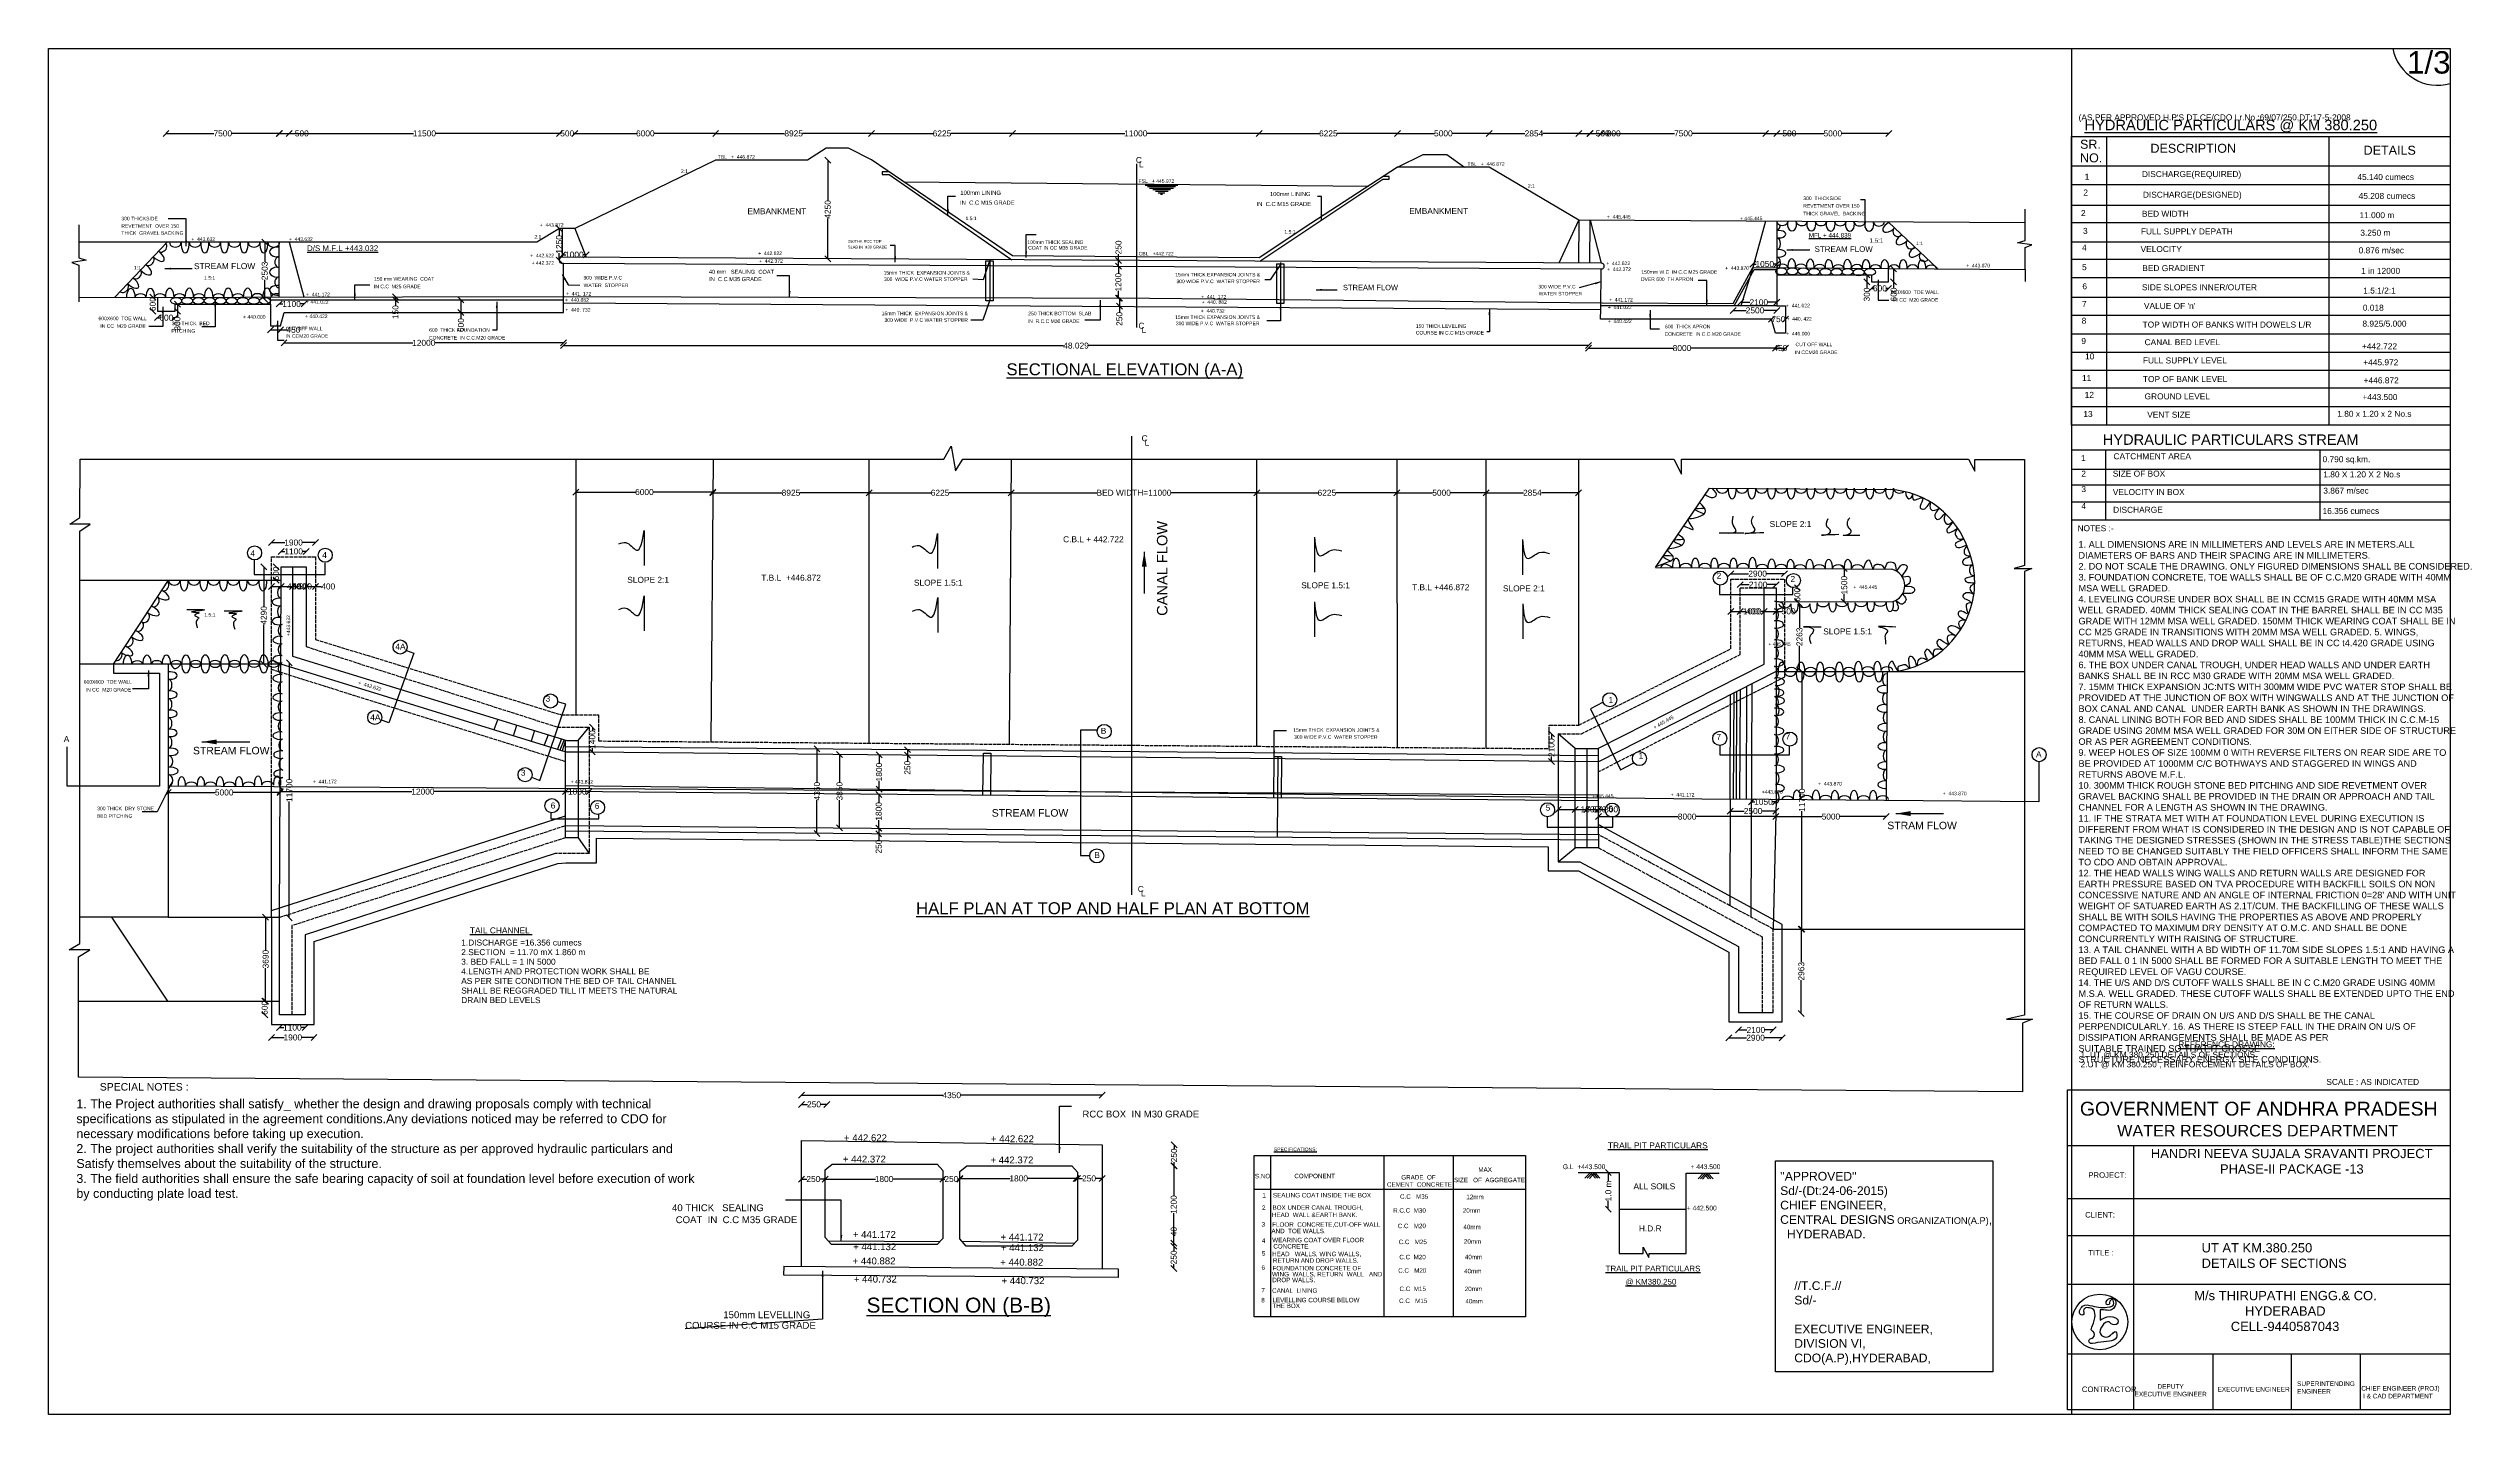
# Model space of a CAD drawing. Header units: millimetres. Extents: x 5760592 to 5768701, y 20978528 to 20983100.
import ezdxf

# ---------------------------------------------------------------- set-up
doc = ezdxf.new("R2010")
doc.units = ezdxf.units.MM
doc.header["$MEASUREMENT"] = 0
doc.linetypes.add('ACAD_ISO02W100', pattern=[15, 12, -3])
for name, color, linetype in [('DIMENSIONS', 7, 'Continuous'), ('DRAWING', 7, 'Continuous'), ('TEXT', 7, 'Continuous')]:
    doc.layers.add(name, color=color, linetype=linetype)
doc.styles.get("Standard").update_dxf_attribs({"font": 'arial.ttf', "height": 20})
doc.dimstyles.get("Standard").update_dxf_attribs({"dimtxt": 20, "dimasz": 20, "dimexe": 0.18, "dimexo": 0.0625, "dimgap": 0.09, "dimtad": 0, "dimdec": 0, "dimzin": 0, "dimdsep": 46, "dimtxsty": 'Standard', "dimblk": 'OBLIQUE', "dimcen": 0.09, "dimse1": 1, "dimse2": 1, "dimadec": 0, "dimazin": 0, "dimtfac": 1, "dimtdec": 0, "dimtofl": 0, "dimtmove": 0, "dimatfit": 3, "dimfxl": 1, "dimtolj": 1, "dimtzin": 0, "dimarcsym": 0})

# ---------------------------------------------------------------- blocks, each defined once
blk = doc.blocks.new('_Oblique')
at = {"color": 0, "linetype": 'ByBlock', "lineweight": -2}
blk.add_line((-0.5, -0.5), (0.5, 0.5), dxfattribs=at)
blk = doc.blocks.new('*D4')
at = {"layer": 'Defpoints', "color": 0}
for p in [(5760985.4, 20982815.5), (5760985.4, 20982447.3), (5761365.5, 20982451.2)]:
    blk.add_point(p, dxfattribs=at)
at = {"layer": 'DIMENSIONS', "color": 0, "lineweight": -2}
for p, q in [((5760985.4, 20982815.5), (5761145.6, 20982815.5)), ((5761365.5, 20982815.5), (5761205.3, 20982815.5))]:
    blk.add_line(p, q, dxfattribs=at)
at = {"layer": 'DIMENSIONS', "color": 0, "lineweight": -2, "xscale": 20, "yscale": 20, "zscale": 20, "rotation": 180}
blk.add_blockref('_Oblique', (5760985.4, 20982815.5), dxfattribs=at)
at = {"layer": 'DIMENSIONS', "color": 0, "lineweight": -2, "xscale": 20, "yscale": 20, "zscale": 20}
blk.add_blockref('_Oblique', (5761365.5, 20982815.5), dxfattribs=at)
at = {"layer": 'DIMENSIONS', "color": 0, "insert": (5761175.4, 20982815.5), "char_height": 20, "attachment_point": 5}
blk.add_mtext('\\A1;7500', dxfattribs=at)
blk = doc.blocks.new('*D5')
at = {"layer": 'Defpoints', "color": 0}
for p in [(5761397.6, 20982815.5), (5761363.9, 20982451.2), (5761397.6, 20982451.2)]:
    blk.add_point(p, dxfattribs=at)
at = {"layer": 'DIMENSIONS', "color": 0, "lineweight": -2}
for p, q in [((5761363.9, 20982815.5), (5761397.6, 20982815.5)), ((5761397.6, 20982815.5), (5761417.6, 20982815.5))]:
    blk.add_line(p, q, dxfattribs=at)
at = {"layer": 'DIMENSIONS', "color": 0, "lineweight": -2, "xscale": 20, "yscale": 20, "zscale": 20, "rotation": 180}
blk.add_blockref('_Oblique', (5761363.9, 20982815.5), dxfattribs=at)
at = {"layer": 'DIMENSIONS', "color": 0, "lineweight": -2, "xscale": 20, "yscale": 20, "zscale": 20}
blk.add_blockref('_Oblique', (5761397.6, 20982815.5), dxfattribs=at)
at = {"layer": 'DIMENSIONS', "color": 0, "insert": (5761439.8, 20982815.5), "char_height": 20, "attachment_point": 5}
blk.add_mtext('\\A1;500', dxfattribs=at)
blk = doc.blocks.new('*D6')
at = {"layer": 'Defpoints', "color": 0}
for p in [(5762302.3, 20982815.5), (5762302.3, 20982497.5), (5761397.6, 20982451.2)]:
    blk.add_point(p, dxfattribs=at)
at = {"layer": 'DIMENSIONS', "color": 0, "lineweight": -2}
for p, q in [((5761397.6, 20982815.5), (5761813.2, 20982815.5)), ((5762302.3, 20982815.5), (5761886.7, 20982815.5))]:
    blk.add_line(p, q, dxfattribs=at)
at = {"layer": 'DIMENSIONS', "color": 0, "lineweight": -2, "xscale": 20, "yscale": 20, "zscale": 20, "rotation": 180}
blk.add_blockref('_Oblique', (5761397.6, 20982815.5), dxfattribs=at)
at = {"layer": 'DIMENSIONS', "color": 0, "lineweight": -2, "xscale": 20, "yscale": 20, "zscale": 20}
blk.add_blockref('_Oblique', (5762302.3, 20982815.5), dxfattribs=at)
at = {"layer": 'DIMENSIONS', "color": 0, "insert": (5761850, 20982815.5), "char_height": 20, "attachment_point": 5}
blk.add_mtext('\\A1;11500', dxfattribs=at)
blk = doc.blocks.new('*D7')
at = {"layer": 'Defpoints', "color": 0}
for p in [(5762353.9, 20982815.5), (5762302.3, 20982497.5), (5762353.9, 20982497.5)]:
    blk.add_point(p, dxfattribs=at)
at = {"layer": 'DIMENSIONS', "color": 0, "lineweight": -2}
for p, q in [((5762302.3, 20982815.5), (5762306, 20982815.5)), ((5762353.9, 20982815.5), (5762350.3, 20982815.5))]:
    blk.add_line(p, q, dxfattribs=at)
at = {"layer": 'DIMENSIONS', "color": 0, "lineweight": -2, "xscale": 20, "yscale": 20, "zscale": 20, "rotation": 180}
blk.add_blockref('_Oblique', (5762302.3, 20982815.5), dxfattribs=at)
at = {"layer": 'DIMENSIONS', "color": 0, "lineweight": -2, "xscale": 20, "yscale": 20, "zscale": 20}
blk.add_blockref('_Oblique', (5762353.9, 20982815.5), dxfattribs=at)
at = {"layer": 'DIMENSIONS', "color": 0, "insert": (5762328.1, 20982815.5), "char_height": 20, "attachment_point": 5}
blk.add_mtext('\\A1;500', dxfattribs=at)
blk = doc.blocks.new('*D8')
at = {"layer": 'Defpoints', "color": 0}
for p in [(5762824.8, 20982815.5), (5762824.8, 20982725.7), (5762353.9, 20982497.5)]:
    blk.add_point(p, dxfattribs=at)
at = {"layer": 'DIMENSIONS', "color": 0, "lineweight": -2}
for p, q in [((5762353.9, 20982815.5), (5762559.4, 20982815.5)), ((5762824.8, 20982815.5), (5762619.4, 20982815.5))]:
    blk.add_line(p, q, dxfattribs=at)
at = {"layer": 'DIMENSIONS', "color": 0, "lineweight": -2, "xscale": 20, "yscale": 20, "zscale": 20, "rotation": 180}
blk.add_blockref('_Oblique', (5762353.9, 20982815.5), dxfattribs=at)
at = {"layer": 'DIMENSIONS', "color": 0, "lineweight": -2, "xscale": 20, "yscale": 20, "zscale": 20}
blk.add_blockref('_Oblique', (5762824.8, 20982815.5), dxfattribs=at)
at = {"layer": 'DIMENSIONS', "color": 0, "insert": (5762589.4, 20982815.5), "char_height": 20, "attachment_point": 5}
blk.add_mtext('\\A1;6000', dxfattribs=at)
blk = doc.blocks.new('*D9')
at = {"layer": 'Defpoints', "color": 0}
for p in [(5763346.7, 20982815.5), (5762824.8, 20982725.7), (5763346.7, 20982726.7)]:
    blk.add_point(p, dxfattribs=at)
at = {"layer": 'DIMENSIONS', "color": 0, "lineweight": -2}
for p, q in [((5762824.8, 20982815.5), (5763055.7, 20982815.5)), ((5763346.7, 20982815.5), (5763115.8, 20982815.5))]:
    blk.add_line(p, q, dxfattribs=at)
at = {"layer": 'DIMENSIONS', "color": 0, "lineweight": -2, "xscale": 20, "yscale": 20, "zscale": 20, "rotation": 180}
blk.add_blockref('_Oblique', (5762824.8, 20982815.5), dxfattribs=at)
at = {"layer": 'DIMENSIONS', "color": 0, "lineweight": -2, "xscale": 20, "yscale": 20, "zscale": 20}
blk.add_blockref('_Oblique', (5763346.7, 20982815.5), dxfattribs=at)
at = {"layer": 'DIMENSIONS', "color": 0, "insert": (5763085.8, 20982815.5), "char_height": 20, "attachment_point": 5}
blk.add_mtext('\\A1;8925', dxfattribs=at)
blk = doc.blocks.new('*D10')
at = {"layer": 'Defpoints', "color": 0}
for p in [(5763817.7, 20982815.5), (5763346.7, 20982726.7), (5763817.7, 20982406.4)]:
    blk.add_point(p, dxfattribs=at)
at = {"layer": 'DIMENSIONS', "color": 0, "lineweight": -2}
for p, q in [((5763346.7, 20982815.5), (5763552.1, 20982815.5)), ((5763817.7, 20982815.5), (5763612.3, 20982815.5))]:
    blk.add_line(p, q, dxfattribs=at)
at = {"layer": 'DIMENSIONS', "color": 0, "lineweight": -2, "xscale": 20, "yscale": 20, "zscale": 20, "rotation": 180}
blk.add_blockref('_Oblique', (5763346.7, 20982815.5), dxfattribs=at)
at = {"layer": 'DIMENSIONS', "color": 0, "lineweight": -2, "xscale": 20, "yscale": 20, "zscale": 20}
blk.add_blockref('_Oblique', (5763817.7, 20982815.5), dxfattribs=at)
at = {"layer": 'DIMENSIONS', "color": 0, "insert": (5763582.2, 20982815.5), "char_height": 20, "attachment_point": 5}
blk.add_mtext('\\A1;6225', dxfattribs=at)
blk = doc.blocks.new('*D11')
at = {"layer": 'Defpoints', "color": 0}
for p in [(5764643.4, 20982815.5), (5763817.7, 20982406.4), (5764643.4, 20982399.7)]:
    blk.add_point(p, dxfattribs=at)
at = {"layer": 'DIMENSIONS', "color": 0, "lineweight": -2}
for p, q in [((5763817.7, 20982815.5), (5764193.8, 20982815.5)), ((5764643.4, 20982815.5), (5764267.3, 20982815.5))]:
    blk.add_line(p, q, dxfattribs=at)
at = {"layer": 'DIMENSIONS', "color": 0, "lineweight": -2, "xscale": 20, "yscale": 20, "zscale": 20, "rotation": 180}
blk.add_blockref('_Oblique', (5763817.7, 20982815.5), dxfattribs=at)
at = {"layer": 'DIMENSIONS', "color": 0, "lineweight": -2, "xscale": 20, "yscale": 20, "zscale": 20}
blk.add_blockref('_Oblique', (5764643.4, 20982815.5), dxfattribs=at)
at = {"layer": 'DIMENSIONS', "color": 0, "insert": (5764230.6, 20982815.5), "char_height": 20, "attachment_point": 5}
blk.add_mtext('\\A1;11000', dxfattribs=at)
blk = doc.blocks.new('*D12')
at = {"layer": 'Defpoints', "color": 0}
for p in [(5765106.5, 20982815.5), (5765106.5, 20982702.7), (5764643.4, 20982399.7)]:
    blk.add_point(p, dxfattribs=at)
at = {"layer": 'DIMENSIONS', "color": 0, "lineweight": -2}
for p, q in [((5764643.4, 20982815.5), (5764844.9, 20982815.5)), ((5765106.5, 20982815.5), (5764905, 20982815.5))]:
    blk.add_line(p, q, dxfattribs=at)
at = {"layer": 'DIMENSIONS', "color": 0, "lineweight": -2, "xscale": 20, "yscale": 20, "zscale": 20, "rotation": 180}
blk.add_blockref('_Oblique', (5764643.4, 20982815.5), dxfattribs=at)
at = {"layer": 'DIMENSIONS', "color": 0, "lineweight": -2, "xscale": 20, "yscale": 20, "zscale": 20}
blk.add_blockref('_Oblique', (5765106.5, 20982815.5), dxfattribs=at)
at = {"layer": 'DIMENSIONS', "color": 0, "insert": (5764875, 20982815.5), "char_height": 20, "attachment_point": 5}
blk.add_mtext('\\A1;6225', dxfattribs=at)
blk = doc.blocks.new('*D13')
at = {"layer": 'Defpoints', "color": 0}
for p in [(5765413.5, 20982815.5), (5765106.5, 20982702.7), (5765413.5, 20982702.7)]:
    blk.add_point(p, dxfattribs=at)
at = {"layer": 'DIMENSIONS', "color": 0, "lineweight": -2}
for p, q in [((5765106.5, 20982815.5), (5765230.1, 20982815.5)), ((5765413.5, 20982815.5), (5765289.9, 20982815.5))]:
    blk.add_line(p, q, dxfattribs=at)
at = {"layer": 'DIMENSIONS', "color": 0, "lineweight": -2, "xscale": 20, "yscale": 20, "zscale": 20, "rotation": 180}
blk.add_blockref('_Oblique', (5765106.5, 20982815.5), dxfattribs=at)
at = {"layer": 'DIMENSIONS', "color": 0, "lineweight": -2, "xscale": 20, "yscale": 20, "zscale": 20}
blk.add_blockref('_Oblique', (5765413.5, 20982815.5), dxfattribs=at)
at = {"layer": 'DIMENSIONS', "color": 0, "insert": (5765260, 20982815.5), "char_height": 20, "attachment_point": 5}
blk.add_mtext('\\A1;5000', dxfattribs=at)
blk = doc.blocks.new('*D14')
at = {"layer": 'Defpoints', "color": 0}
for p in [(5765712.8, 20982815.5), (5765413.5, 20982702.7), (5765712.8, 20982525.7)]:
    blk.add_point(p, dxfattribs=at)
at = {"layer": 'DIMENSIONS', "color": 0, "lineweight": -2}
for p, q in [((5765413.5, 20982815.5), (5765533, 20982815.5)), ((5765712.8, 20982815.5), (5765593.2, 20982815.5))]:
    blk.add_line(p, q, dxfattribs=at)
at = {"layer": 'DIMENSIONS', "color": 0, "lineweight": -2, "xscale": 20, "yscale": 20, "zscale": 20, "rotation": 180}
blk.add_blockref('_Oblique', (5765413.5, 20982815.5), dxfattribs=at)
at = {"layer": 'DIMENSIONS', "color": 0, "lineweight": -2, "xscale": 20, "yscale": 20, "zscale": 20}
blk.add_blockref('_Oblique', (5765712.8, 20982815.5), dxfattribs=at)
at = {"layer": 'DIMENSIONS', "color": 0, "insert": (5765563.1, 20982815.5), "char_height": 20, "attachment_point": 5}
blk.add_mtext('\\A1;2854', dxfattribs=at)
blk = doc.blocks.new('*D15')
at = {"layer": 'Defpoints', "color": 0}
for p in [(5765751.2, 20982815.5), (5765712.8, 20982525.7), (5765751.2, 20982524.8)]:
    blk.add_point(p, dxfattribs=at)
at = {"layer": 'DIMENSIONS', "color": 0, "lineweight": -2}
for p, q in [((5765712.8, 20982815.5), (5765751.2, 20982815.5)), ((5765751.2, 20982815.5), (5765771.2, 20982815.5))]:
    blk.add_line(p, q, dxfattribs=at)
at = {"layer": 'DIMENSIONS', "color": 0, "lineweight": -2, "xscale": 20, "yscale": 20, "zscale": 20, "rotation": 180}
blk.add_blockref('_Oblique', (5765712.8, 20982815.5), dxfattribs=at)
at = {"layer": 'DIMENSIONS', "color": 0, "lineweight": -2, "xscale": 20, "yscale": 20, "zscale": 20}
blk.add_blockref('_Oblique', (5765751.2, 20982815.5), dxfattribs=at)
at = {"layer": 'DIMENSIONS', "color": 0, "insert": (5765793.3, 20982815.5), "char_height": 20, "attachment_point": 5}
blk.add_mtext('\\A1;500', dxfattribs=at)
blk = doc.blocks.new('*D16')
at = {"layer": 'Defpoints', "color": 0}
for p in [(5765787.8, 20982815.5), (5765750.3, 20982381.6), (5765787.8, 20982381.4)]:
    blk.add_point(p, dxfattribs=at)
at = {"layer": 'DIMENSIONS', "color": 0, "lineweight": -2}
for p, q in [((5765750.3, 20982815.5), (5765787.8, 20982815.5)), ((5765787.8, 20982815.5), (5765807.8, 20982815.5))]:
    blk.add_line(p, q, dxfattribs=at)
at = {"layer": 'DIMENSIONS', "color": 0, "lineweight": -2, "xscale": 20, "yscale": 20, "zscale": 20, "rotation": 180}
blk.add_blockref('_Oblique', (5765750.3, 20982815.5), dxfattribs=at)
at = {"layer": 'DIMENSIONS', "color": 0, "lineweight": -2, "xscale": 20, "yscale": 20, "zscale": 20}
blk.add_blockref('_Oblique', (5765787.8, 20982815.5), dxfattribs=at)
at = {"layer": 'DIMENSIONS', "color": 0, "insert": (5765830, 20982815.5), "char_height": 20, "attachment_point": 5}
blk.add_mtext('\\A1;800', dxfattribs=at)
blk = doc.blocks.new('*D17')
at = {"layer": 'Defpoints', "color": 0}
for p in [(5765787.8, 20982815.5), (5766338.5, 20982815.5), (5766338.5, 20982521.7)]:
    blk.add_point(p, dxfattribs=at)
at = {"layer": 'DIMENSIONS', "color": 0, "lineweight": -2}
for p, q in [((5765787.8, 20982815.5), (5766033.3, 20982815.5)), ((5766338.5, 20982815.5), (5766093, 20982815.5))]:
    blk.add_line(p, q, dxfattribs=at)
at = {"layer": 'DIMENSIONS', "color": 0, "lineweight": -2, "xscale": 20, "yscale": 20, "zscale": 20, "rotation": 180}
blk.add_blockref('_Oblique', (5765787.8, 20982815.5), dxfattribs=at)
at = {"layer": 'DIMENSIONS', "color": 0, "lineweight": -2, "xscale": 20, "yscale": 20, "zscale": 20}
blk.add_blockref('_Oblique', (5766338.5, 20982815.5), dxfattribs=at)
at = {"layer": 'DIMENSIONS', "color": 0, "insert": (5766063.2, 20982815.5), "char_height": 20, "attachment_point": 5}
blk.add_mtext('\\A1;7500', dxfattribs=at)
blk = doc.blocks.new('*D18')
at = {"layer": 'Defpoints', "color": 0}
for p in [(5766375.7, 20982815.5), (5766338.5, 20982521.7), (5766375.7, 20982521.7)]:
    blk.add_point(p, dxfattribs=at)
at = {"layer": 'DIMENSIONS', "color": 0, "lineweight": -2}
for p, q in [((5766338.5, 20982815.5), (5766375.7, 20982815.5)), ((5766375.7, 20982815.5), (5766395.7, 20982815.5))]:
    blk.add_line(p, q, dxfattribs=at)
at = {"layer": 'DIMENSIONS', "color": 0, "lineweight": -2, "xscale": 20, "yscale": 20, "zscale": 20, "rotation": 180}
blk.add_blockref('_Oblique', (5766338.5, 20982815.5), dxfattribs=at)
at = {"layer": 'DIMENSIONS', "color": 0, "lineweight": -2, "xscale": 20, "yscale": 20, "zscale": 20}
blk.add_blockref('_Oblique', (5766375.7, 20982815.5), dxfattribs=at)
at = {"layer": 'DIMENSIONS', "color": 0, "insert": (5766417.9, 20982815.5), "char_height": 20, "attachment_point": 5}
blk.add_mtext('\\A1;500', dxfattribs=at)
blk = doc.blocks.new('*D19')
at = {"layer": 'Defpoints', "color": 0}
for p in [(5766375.7, 20982815.5), (5766750.7, 20982815.5), (5766750.7, 20982517.9)]:
    blk.add_point(p, dxfattribs=at)
at = {"layer": 'DIMENSIONS', "color": 0, "lineweight": -2}
for p, q in [((5766375.7, 20982815.5), (5766533.3, 20982815.5)), ((5766750.7, 20982815.5), (5766593.1, 20982815.5))]:
    blk.add_line(p, q, dxfattribs=at)
at = {"layer": 'DIMENSIONS', "color": 0, "lineweight": -2, "xscale": 20, "yscale": 20, "zscale": 20, "rotation": 180}
blk.add_blockref('_Oblique', (5766375.7, 20982815.5), dxfattribs=at)
at = {"layer": 'DIMENSIONS', "color": 0, "lineweight": -2, "xscale": 20, "yscale": 20, "zscale": 20}
blk.add_blockref('_Oblique', (5766750.7, 20982815.5), dxfattribs=at)
at = {"layer": 'DIMENSIONS', "color": 0, "insert": (5766563.2, 20982815.5), "char_height": 20, "attachment_point": 5}
blk.add_mtext('\\A1;5000', dxfattribs=at)
blk = doc.blocks.new('*D20')
at = {"layer": 'Defpoints', "color": 0}
for p in [(5760957.4, 20982267.3), (5760941, 20982221), (5760957.4, 20982221)]:
    blk.add_point(p, dxfattribs=at)
at = {"layer": 'DIMENSIONS', "color": 0, "lineweight": -2}
for p, q in [((5760941, 20982267.3), (5760941, 20982266.4)), ((5760941, 20982221), (5760941, 20982222))]:
    blk.add_line(p, q, dxfattribs=at)
at = {"layer": 'DIMENSIONS', "color": 0, "lineweight": -2, "xscale": 20, "yscale": 20, "zscale": 20}
for p, rotation in [((5760941, 20982267.3), 90), ((5760941, 20982221), 270)]:
    blk.add_blockref('_Oblique', p, dxfattribs=dict(at, rotation=rotation))
at = {"layer": 'DIMENSIONS', "color": 0, "insert": (5760941, 20982244.2), "char_height": 20, "attachment_point": 5, "rotation": 90}
blk.add_mtext('\\A1;600', dxfattribs=at)
blk = doc.blocks.new('*D21')
at = {"layer": 'Defpoints', "color": 0}
for p in [(5761015.6, 20982244.1), (5761015.6, 20982221), (5761023.7, 20982221)]:
    blk.add_point(p, dxfattribs=at)
at = {"layer": 'DIMENSIONS', "color": 0, "lineweight": -2}
for p, q in [((5761023.7, 20982244.1), (5761023.7, 20982221)), ((5761023.7, 20982221), (5761023.7, 20982201))]:
    blk.add_line(p, q, dxfattribs=at)
at = {"layer": 'DIMENSIONS', "color": 0, "lineweight": -2, "xscale": 20, "yscale": 20, "zscale": 20}
for p, rotation in [((5761023.7, 20982244.1), 90), ((5761023.7, 20982221), 270)]:
    blk.add_blockref('_Oblique', p, dxfattribs=dict(at, rotation=rotation))
at = {"layer": 'DIMENSIONS', "color": 0, "insert": (5761023.7, 20982178.9), "char_height": 20, "attachment_point": 5, "rotation": 90}
blk.add_mtext('\\A1;300', dxfattribs=at)
blk = doc.blocks.new('*D22')
at = {"layer": 'Defpoints', "color": 0}
for p in [(5760957.4, 20982221), (5761015.6, 20982221), (5761015.6, 20982198.9)]:
    blk.add_point(p, dxfattribs=at)
at = {"layer": 'DIMENSIONS', "color": 0, "lineweight": -2}
for p, q in [((5760957.4, 20982198.9), (5760964.3, 20982198.9)), ((5761015.6, 20982198.9), (5761008.7, 20982198.9))]:
    blk.add_line(p, q, dxfattribs=at)
at = {"layer": 'DIMENSIONS', "color": 0, "lineweight": -2, "xscale": 20, "yscale": 20, "zscale": 20, "rotation": 180}
blk.add_blockref('_Oblique', (5760957.4, 20982198.9), dxfattribs=at)
at = {"layer": 'DIMENSIONS', "color": 0, "lineweight": -2, "xscale": 20, "yscale": 20, "zscale": 20}
blk.add_blockref('_Oblique', (5761015.6, 20982198.9), dxfattribs=at)
at = {"layer": 'DIMENSIONS', "color": 0, "insert": (5760986.5, 20982198.9), "char_height": 20, "attachment_point": 5}
blk.add_mtext('\\A1;600', dxfattribs=at)
blk = doc.blocks.new('*D23')
at = {"layer": 'Defpoints', "color": 0}
for p in [(5761363.9, 20982268.2), (5761447.2, 20982268.4), (5761447.2, 20982244.7)]:
    blk.add_point(p, dxfattribs=at)
at = {"layer": 'DIMENSIONS', "color": 0, "lineweight": -2}
for p, q in [((5761363.9, 20982244.7), (5761376.6, 20982244.7)), ((5761447.2, 20982244.7), (5761434.5, 20982244.7))]:
    blk.add_line(p, q, dxfattribs=at)
at = {"layer": 'DIMENSIONS', "color": 0, "lineweight": -2, "xscale": 20, "yscale": 20, "zscale": 20, "rotation": 180}
blk.add_blockref('_Oblique', (5761363.9, 20982244.7), dxfattribs=at)
at = {"layer": 'DIMENSIONS', "color": 0, "lineweight": -2, "xscale": 20, "yscale": 20, "zscale": 20}
blk.add_blockref('_Oblique', (5761447.2, 20982244.7), dxfattribs=at)
at = {"layer": 'DIMENSIONS', "color": 0, "insert": (5761405.6, 20982244.7), "char_height": 20, "attachment_point": 5}
blk.add_mtext('\\A1;1100', dxfattribs=at)
blk = doc.blocks.new('*D24')
at = {"layer": 'Defpoints', "color": 0}
for p in [(5761315.3, 20982451.2), (5761315.7, 20982451.2), (5761315.3, 20982259.6)]:
    blk.add_point(p, dxfattribs=at)
at = {"layer": 'DIMENSIONS', "color": 0, "lineweight": -2}
for p, q in [((5761315.7, 20982451.2), (5761315.7, 20982385.5)), ((5761315.7, 20982259.6), (5761315.7, 20982325.3))]:
    blk.add_line(p, q, dxfattribs=at)
at = {"layer": 'DIMENSIONS', "color": 0, "lineweight": -2, "xscale": 20, "yscale": 20, "zscale": 20}
for p, rotation in [((5761315.7, 20982451.2), 90), ((5761315.7, 20982259.6), 270)]:
    blk.add_blockref('_Oblique', p, dxfattribs=dict(at, rotation=rotation))
at = {"layer": 'DIMENSIONS', "color": 0, "insert": (5761315.7, 20982355.4), "char_height": 20, "attachment_point": 5, "rotation": 90}
blk.add_mtext('\\A1;2503', dxfattribs=at)
blk = doc.blocks.new('*D25')
at = {"layer": 'Defpoints', "color": 0}
for p in [(5761335.2, 20982171.4), (5761369.1, 20982171.4), (5761369.1, 20982158.2)]:
    blk.add_point(p, dxfattribs=at)
at = {"layer": 'DIMENSIONS', "color": 0, "lineweight": -2}
for p, q in [((5761335.2, 20982158.2), (5761369.1, 20982158.2)), ((5761369.1, 20982158.2), (5761389.1, 20982158.2))]:
    blk.add_line(p, q, dxfattribs=at)
at = {"layer": 'DIMENSIONS', "color": 0, "lineweight": -2, "xscale": 20, "yscale": 20, "zscale": 20, "rotation": 180}
blk.add_blockref('_Oblique', (5761335.2, 20982158.2), dxfattribs=at)
at = {"layer": 'DIMENSIONS', "color": 0, "lineweight": -2, "xscale": 20, "yscale": 20, "zscale": 20}
blk.add_blockref('_Oblique', (5761369.1, 20982158.2), dxfattribs=at)
at = {"layer": 'DIMENSIONS', "color": 0, "insert": (5761411.7, 20982158.2), "char_height": 20, "attachment_point": 5}
blk.add_mtext('\\A1;450', dxfattribs=at)
blk = doc.blocks.new('*D26')
at = {"layer": 'Defpoints', "color": 0}
for p in [(5761972.4, 20982258.7), (5761972.4, 20982216.2), (5761972.4, 20982216.2)]:
    blk.add_point(p, dxfattribs=at)
at = {"layer": 'DIMENSIONS', "color": 0, "lineweight": -2}
for p, q in [((5761972.4, 20982258.7), (5761972.4, 20982216.2)), ((5761972.4, 20982216.2), (5761972.4, 20982196.2))]:
    blk.add_line(p, q, dxfattribs=at)
at = {"layer": 'DIMENSIONS', "color": 0, "lineweight": -2, "xscale": 20, "yscale": 20, "zscale": 20}
for p, rotation in [((5761972.4, 20982258.7), 90), ((5761972.4, 20982216.2), 270)]:
    blk.add_blockref('_Oblique', p, dxfattribs=dict(at, rotation=rotation))
at = {"layer": 'DIMENSIONS', "color": 0, "insert": (5761972.4, 20982174), "char_height": 20, "attachment_point": 5, "rotation": 90}
blk.add_mtext('\\A1;600', dxfattribs=at)
blk = doc.blocks.new('*D27')
at = {"layer": 'Defpoints', "color": 0}
for p in [(5762302.3, 20982497.5), (5762300.9, 20982391.1), (5762300.9, 20982391.1)]:
    blk.add_point(p, dxfattribs=at)
at = {"layer": 'DIMENSIONS', "color": 0, "lineweight": -2}
for p, q in [((5762300.9, 20982497.5), (5762300.9, 20982473.3)), ((5762300.9, 20982391.1), (5762300.9, 20982415.3))]:
    blk.add_line(p, q, dxfattribs=at)
at = {"layer": 'DIMENSIONS', "color": 0, "lineweight": -2, "xscale": 20, "yscale": 20, "zscale": 20}
for p, rotation in [((5762300.9, 20982497.5), 90), ((5762300.9, 20982391.1), 270)]:
    blk.add_blockref('_Oblique', p, dxfattribs=dict(at, rotation=rotation))
at = {"layer": 'DIMENSIONS', "color": 0, "insert": (5762300.9, 20982444.3), "char_height": 20, "attachment_point": 5, "rotation": 90}
blk.add_mtext('\\A1;1250', dxfattribs=at)
blk = doc.blocks.new('*D28')
at = {"layer": 'Defpoints', "color": 0}
for p in [(5762312.7, 20982401.4), (5762391.2, 20982409.6), (5762391.2, 20982400.9)]:
    blk.add_point(p, dxfattribs=at)
at = {"layer": 'DIMENSIONS', "color": 0, "lineweight": -2}
for p, q in [((5762312.7, 20982409.6), (5762323, 20982409.6)), ((5762391.2, 20982409.6), (5762381, 20982409.6))]:
    blk.add_line(p, q, dxfattribs=at)
at = {"layer": 'DIMENSIONS', "color": 0, "lineweight": -2, "xscale": 20, "yscale": 20, "zscale": 20, "rotation": 180}
blk.add_blockref('_Oblique', (5762312.7, 20982409.6), dxfattribs=at)
at = {"layer": 'DIMENSIONS', "color": 0, "lineweight": -2, "xscale": 20, "yscale": 20, "zscale": 20}
blk.add_blockref('_Oblique', (5762391.2, 20982409.6), dxfattribs=at)
at = {"layer": 'DIMENSIONS', "color": 0, "insert": (5762352, 20982409.6), "char_height": 20, "attachment_point": 5}
blk.add_mtext('\\A1;1000', dxfattribs=at)
blk = doc.blocks.new('*D29')
at = {"layer": 'Defpoints', "color": 0}
for p in [(5761753.4, 20982269), (5761753.4, 20982258.7), (5761753.4, 20982258.7)]:
    blk.add_point(p, dxfattribs=at)
at = {"layer": 'DIMENSIONS', "color": 0, "lineweight": -2}
for p, q in [((5761753.4, 20982269), (5761753.4, 20982258.7)), ((5761753.4, 20982258.7), (5761753.4, 20982238.7))]:
    blk.add_line(p, q, dxfattribs=at)
at = {"layer": 'DIMENSIONS', "color": 0, "lineweight": -2, "xscale": 20, "yscale": 20, "zscale": 20}
for p, rotation in [((5761753.4, 20982269), 90), ((5761753.4, 20982258.7), 270)]:
    blk.add_blockref('_Oblique', p, dxfattribs=dict(at, rotation=rotation))
at = {"layer": 'DIMENSIONS', "color": 0, "insert": (5761753.4, 20982217.4), "char_height": 20, "attachment_point": 5, "rotation": 90}
blk.add_mtext('\\A1;150', dxfattribs=at)
blk = doc.blocks.new('*D30')
at = {"layer": 'Defpoints', "color": 0}
for p in [(5763201.7, 20982726.1), (5763199.8, 20982396.3), (5763199.8, 20982396.3)]:
    blk.add_point(p, dxfattribs=at)
at = {"layer": 'DIMENSIONS', "color": 0, "lineweight": -2}
for p, q in [((5763199.8, 20982726.1), (5763199.8, 20982591.5)), ((5763199.8, 20982396.3), (5763199.8, 20982530.8))]:
    blk.add_line(p, q, dxfattribs=at)
at = {"layer": 'DIMENSIONS', "color": 0, "lineweight": -2, "xscale": 20, "yscale": 20, "zscale": 20}
for p, rotation in [((5763199.8, 20982726.1), 90), ((5763199.8, 20982396.3), 270)]:
    blk.add_blockref('_Oblique', p, dxfattribs=dict(at, rotation=rotation))
at = {"layer": 'DIMENSIONS', "color": 0, "insert": (5763199.8, 20982561.2), "char_height": 20, "attachment_point": 5, "rotation": 90}
blk.add_mtext('\\A1;4250', dxfattribs=at)
blk = doc.blocks.new('*D31')
at = {"layer": 'Defpoints', "color": 0}
for p in [(5764172.4, 20982371.2), (5764172.5, 20982390.7), (5764173, 20982371.2)]:
    blk.add_point(p, dxfattribs=at)
at = {"layer": 'DIMENSIONS', "color": 0, "lineweight": -2}
for p, q in [((5764173, 20982390.7), (5764173, 20982411.8)), ((5764173, 20982371.2), (5764173, 20982390.7))]:
    blk.add_line(p, q, dxfattribs=at)
at = {"layer": 'DIMENSIONS', "color": 0, "lineweight": -2, "xscale": 20, "yscale": 20, "zscale": 20}
for p, rotation in [((5764173, 20982390.7), 90), ((5764173, 20982371.2), 270)]:
    blk.add_blockref('_Oblique', p, dxfattribs=dict(at, rotation=rotation))
at = {"layer": 'DIMENSIONS', "color": 0, "insert": (5764173, 20982434.1), "char_height": 20, "attachment_point": 5, "rotation": 90}
blk.add_mtext('\\A1;250', dxfattribs=at)
blk = doc.blocks.new('*D32')
at = {"layer": 'Defpoints', "color": 0}
for p in [(5764173, 20982371.2), (5764172.4, 20982264.1), (5764172.6, 20982264.1)]:
    blk.add_point(p, dxfattribs=at)
at = {"layer": 'DIMENSIONS', "color": 0, "lineweight": -2}
for p, q in [((5764172.4, 20982371.2), (5764172.4, 20982346.7)), ((5764172.4, 20982264.1), (5764172.4, 20982288.7))]:
    blk.add_line(p, q, dxfattribs=at)
at = {"layer": 'DIMENSIONS', "color": 0, "lineweight": -2, "xscale": 20, "yscale": 20, "zscale": 20}
for p, rotation in [((5764172.4, 20982371.2), 90), ((5764172.4, 20982264.1), 270)]:
    blk.add_blockref('_Oblique', p, dxfattribs=dict(at, rotation=rotation))
at = {"layer": 'DIMENSIONS', "color": 0, "insert": (5764172.4, 20982317.7), "char_height": 20, "attachment_point": 5, "rotation": 90}
blk.add_mtext('\\A1;1200', dxfattribs=at)
blk = doc.blocks.new('*D33')
at = {"layer": 'Defpoints', "color": 0}
for p in [(5764172.6, 20982264.1), (5764172.4, 20982237), (5764175.7, 20982237)]:
    blk.add_point(p, dxfattribs=at)
at = {"layer": 'DIMENSIONS', "color": 0, "lineweight": -2}
for p, q in [((5764175.7, 20982264.1), (5764175.7, 20982237)), ((5764175.7, 20982237), (5764175.7, 20982217))]:
    blk.add_line(p, q, dxfattribs=at)
at = {"layer": 'DIMENSIONS', "color": 0, "lineweight": -2, "xscale": 20, "yscale": 20, "zscale": 20}
for p, rotation in [((5764175.7, 20982264.1), 90), ((5764175.7, 20982237), 270)]:
    blk.add_blockref('_Oblique', p, dxfattribs=dict(at, rotation=rotation))
at = {"layer": 'DIMENSIONS', "color": 0, "insert": (5764175.7, 20982194.7), "char_height": 20, "attachment_point": 5, "rotation": 90}
blk.add_mtext('\\A1;250', dxfattribs=at)
blk = doc.blocks.new('*D34')
at = {"layer": 'Defpoints', "color": 0}
for p in [(5761380.3, 20982216.2), (5762315.5, 20982216.2), (5762315.5, 20982114.5)]:
    blk.add_point(p, dxfattribs=at)
at = {"layer": 'DIMENSIONS', "color": 0, "lineweight": -2}
for p, q in [((5761380.3, 20982114.5), (5761811.1, 20982114.5)), ((5762315.5, 20982114.5), (5761884.6, 20982114.5))]:
    blk.add_line(p, q, dxfattribs=at)
at = {"layer": 'DIMENSIONS', "color": 0, "lineweight": -2, "xscale": 20, "yscale": 20, "zscale": 20, "rotation": 180}
blk.add_blockref('_Oblique', (5761380.3, 20982114.5), dxfattribs=at)
at = {"layer": 'DIMENSIONS', "color": 0, "lineweight": -2, "xscale": 20, "yscale": 20, "zscale": 20}
blk.add_blockref('_Oblique', (5762315.5, 20982114.5), dxfattribs=at)
at = {"layer": 'DIMENSIONS', "color": 0, "insert": (5761847.9, 20982114.5), "char_height": 20, "attachment_point": 5}
blk.add_mtext('\\A1;12000', dxfattribs=at)
blk = doc.blocks.new('*D35')
at = {"layer": 'Defpoints', "color": 0}
for p in [(5762315.5, 20982114.5), (5765746.1, 20982105.4), (5765746.1, 20982095.5)]:
    blk.add_point(p, dxfattribs=at)
at = {"layer": 'DIMENSIONS', "color": 0, "lineweight": -2}
for p, q in [((5762315.5, 20982105.4), (5763988.8, 20982105.4)), ((5765746.1, 20982105.4), (5764072.8, 20982105.4))]:
    blk.add_line(p, q, dxfattribs=at)
at = {"layer": 'DIMENSIONS', "color": 0, "lineweight": -2, "xscale": 20, "yscale": 20, "zscale": 20, "rotation": 180}
blk.add_blockref('_Oblique', (5762315.5, 20982105.4), dxfattribs=at)
at = {"layer": 'DIMENSIONS', "color": 0, "lineweight": -2, "xscale": 20, "yscale": 20, "zscale": 20}
blk.add_blockref('_Oblique', (5765746.1, 20982105.4), dxfattribs=at)
at = {"layer": 'DIMENSIONS', "color": 0, "insert": (5764030.8, 20982105.4), "char_height": 20, "attachment_point": 5}
blk.add_mtext('\\A1;48.029', dxfattribs=at)
blk = doc.blocks.new('*D36')
at = {"layer": 'Defpoints', "color": 0}
for p in [(5765746.1, 20982105.4), (5766370.9, 20982146.5), (5766370.9, 20982097)]:
    blk.add_point(p, dxfattribs=at)
at = {"layer": 'DIMENSIONS', "color": 0, "lineweight": -2}
for p, q in [((5765746.1, 20982097), (5766028.5, 20982097)), ((5766370.9, 20982097), (5766088.4, 20982097))]:
    blk.add_line(p, q, dxfattribs=at)
at = {"layer": 'DIMENSIONS', "color": 0, "lineweight": -2, "xscale": 20, "yscale": 20, "zscale": 20, "rotation": 180}
blk.add_blockref('_Oblique', (5765746.1, 20982097), dxfattribs=at)
at = {"layer": 'DIMENSIONS', "color": 0, "lineweight": -2, "xscale": 20, "yscale": 20, "zscale": 20}
blk.add_blockref('_Oblique', (5766370.9, 20982097), dxfattribs=at)
at = {"layer": 'DIMENSIONS', "color": 0, "insert": (5766058.5, 20982097), "char_height": 20, "attachment_point": 5}
blk.add_mtext('\\A1;8000', dxfattribs=at)
blk = doc.blocks.new('*D37')
at = {"layer": 'Defpoints', "color": 0}
for p in [(5766370.9, 20982146.5), (5766404.6, 20982146.5), (5766404.6, 20982096.9)]:
    blk.add_point(p, dxfattribs=at)
at = {"layer": 'DIMENSIONS', "color": 0, "lineweight": -2}
blk.add_line((5766370.9, 20982096.9), (5766404.6, 20982096.9), dxfattribs=at)
at = {"layer": 'DIMENSIONS', "color": 0, "lineweight": -2, "xscale": 20, "yscale": 20, "zscale": 20, "rotation": 180}
blk.add_blockref('_Oblique', (5766370.9, 20982096.9), dxfattribs=at)
at = {"layer": 'DIMENSIONS', "color": 0, "lineweight": -2, "xscale": 20, "yscale": 20, "zscale": 20}
blk.add_blockref('_Oblique', (5766404.6, 20982096.9), dxfattribs=at)
at = {"layer": 'DIMENSIONS', "color": 0, "insert": (5766387.7, 20982096.9), "char_height": 20, "attachment_point": 5}
blk.add_mtext('\\A1;450', dxfattribs=at)
blk = doc.blocks.new('*D38')
at = {"layer": 'Defpoints', "color": 0}
for p in [(5766295.1, 20982366.3), (5766375.7, 20982378.3), (5766375.7, 20982367.3)]:
    blk.add_point(p, dxfattribs=at)
at = {"layer": 'DIMENSIONS', "color": 0, "lineweight": -2}
for p, q in [((5766295.1, 20982378.3), (5766306.4, 20982378.3)), ((5766375.7, 20982378.3), (5766364.4, 20982378.3))]:
    blk.add_line(p, q, dxfattribs=at)
at = {"layer": 'DIMENSIONS', "color": 0, "lineweight": -2, "xscale": 20, "yscale": 20, "zscale": 20, "rotation": 180}
blk.add_blockref('_Oblique', (5766295.1, 20982378.3), dxfattribs=at)
at = {"layer": 'DIMENSIONS', "color": 0, "lineweight": -2, "xscale": 20, "yscale": 20, "zscale": 20}
blk.add_blockref('_Oblique', (5766375.7, 20982378.3), dxfattribs=at)
at = {"layer": 'DIMENSIONS', "color": 0, "insert": (5766335.4, 20982378.3), "char_height": 20, "attachment_point": 5}
blk.add_mtext('\\A1;1050', dxfattribs=at)
blk = doc.blocks.new('*D39')
at = {"layer": 'Defpoints', "color": 0}
for p in [(5766255.3, 20982238.7), (5766375.7, 20982250.3), (5766375.7, 20982238.7)]:
    blk.add_point(p, dxfattribs=at)
at = {"layer": 'DIMENSIONS', "color": 0, "lineweight": -2}
for p, q in [((5766255.3, 20982250.3), (5766285.4, 20982250.3)), ((5766375.7, 20982250.3), (5766345.6, 20982250.3))]:
    blk.add_line(p, q, dxfattribs=at)
at = {"layer": 'DIMENSIONS', "color": 0, "lineweight": -2, "xscale": 20, "yscale": 20, "zscale": 20, "rotation": 180}
blk.add_blockref('_Oblique', (5766255.3, 20982250.3), dxfattribs=at)
at = {"layer": 'DIMENSIONS', "color": 0, "lineweight": -2, "xscale": 20, "yscale": 20, "zscale": 20}
blk.add_blockref('_Oblique', (5766375.7, 20982250.3), dxfattribs=at)
at = {"layer": 'DIMENSIONS', "color": 0, "insert": (5766315.5, 20982250.3), "char_height": 20, "attachment_point": 5}
blk.add_mtext('\\A1;2100', dxfattribs=at)
blk = doc.blocks.new('*D40')
at = {"layer": 'Defpoints', "color": 0}
for p in [(5766230, 20982246.2), (5766375.7, 20982238.7), (5766375.7, 20982223.2)]:
    blk.add_point(p, dxfattribs=at)
at = {"layer": 'DIMENSIONS', "color": 0, "lineweight": -2}
for p, q in [((5766230, 20982223.2), (5766272.8, 20982223.2)), ((5766375.7, 20982223.2), (5766333, 20982223.2))]:
    blk.add_line(p, q, dxfattribs=at)
at = {"layer": 'DIMENSIONS', "color": 0, "lineweight": -2, "xscale": 20, "yscale": 20, "zscale": 20, "rotation": 180}
blk.add_blockref('_Oblique', (5766230, 20982223.2), dxfattribs=at)
at = {"layer": 'DIMENSIONS', "color": 0, "lineweight": -2, "xscale": 20, "yscale": 20, "zscale": 20}
blk.add_blockref('_Oblique', (5766375.7, 20982223.2), dxfattribs=at)
at = {"layer": 'DIMENSIONS', "color": 0, "insert": (5766302.9, 20982223.2), "char_height": 20, "attachment_point": 5}
blk.add_mtext('\\A1;2500', dxfattribs=at)
blk = doc.blocks.new('*D41')
at = {"layer": 'Defpoints', "color": 0}
for p in [(5766357.6, 20982193.8), (5766404.6, 20982193.8), (5766404.6, 20982193.8)]:
    blk.add_point(p, dxfattribs=at)
at = {"layer": 'DIMENSIONS', "color": 0, "lineweight": -2}
for p, q in [((5766357.6, 20982193.8), (5766359, 20982193.8)), ((5766404.6, 20982193.8), (5766403.1, 20982193.8))]:
    blk.add_line(p, q, dxfattribs=at)
at = {"layer": 'DIMENSIONS', "color": 0, "lineweight": -2, "xscale": 20, "yscale": 20, "zscale": 20, "rotation": 180}
blk.add_blockref('_Oblique', (5766357.6, 20982193.8), dxfattribs=at)
at = {"layer": 'DIMENSIONS', "color": 0, "lineweight": -2, "xscale": 20, "yscale": 20, "zscale": 20}
blk.add_blockref('_Oblique', (5766404.6, 20982193.8), dxfattribs=at)
at = {"layer": 'DIMENSIONS', "color": 0, "insert": (5766381.1, 20982193.8), "char_height": 20, "attachment_point": 5}
blk.add_mtext('\\A1;750', dxfattribs=at)
blk = doc.blocks.new('*D42')
at = {"layer": 'Defpoints', "color": 0}
for p in [(5766692.2, 20982341.8), (5766677, 20982318.6), (5766692.2, 20982318.6)]:
    blk.add_point(p, dxfattribs=at)
at = {"layer": 'DIMENSIONS', "color": 0, "lineweight": -2}
for p, q in [((5766677, 20982341.8), (5766677, 20982318.6)), ((5766677, 20982318.6), (5766677, 20982298.6))]:
    blk.add_line(p, q, dxfattribs=at)
at = {"layer": 'DIMENSIONS', "color": 0, "lineweight": -2, "xscale": 20, "yscale": 20, "zscale": 20}
for p, rotation in [((5766677, 20982341.8), 90), ((5766677, 20982318.6), 270)]:
    blk.add_blockref('_Oblique', p, dxfattribs=dict(at, rotation=rotation))
at = {"layer": 'DIMENSIONS', "color": 0, "insert": (5766677, 20982276.4), "char_height": 20, "attachment_point": 5, "rotation": 90}
blk.add_mtext('\\A1;300', dxfattribs=at)
blk = doc.blocks.new('*D43')
at = {"layer": 'Defpoints', "color": 0}
for p in [(5766692.2, 20982318.6), (5766749.4, 20982318.6), (5766749.4, 20982296.9)]:
    blk.add_point(p, dxfattribs=at)
at = {"layer": 'DIMENSIONS', "color": 0, "lineweight": -2}
for p, q in [((5766692.2, 20982296.9), (5766698.6, 20982296.9)), ((5766749.4, 20982296.9), (5766743, 20982296.9))]:
    blk.add_line(p, q, dxfattribs=at)
at = {"layer": 'DIMENSIONS', "color": 0, "lineweight": -2, "xscale": 20, "yscale": 20, "zscale": 20, "rotation": 180}
blk.add_blockref('_Oblique', (5766692.2, 20982296.9), dxfattribs=at)
at = {"layer": 'DIMENSIONS', "color": 0, "lineweight": -2, "xscale": 20, "yscale": 20, "zscale": 20}
blk.add_blockref('_Oblique', (5766749.4, 20982296.9), dxfattribs=at)
at = {"layer": 'DIMENSIONS', "color": 0, "insert": (5766720.8, 20982296.9), "char_height": 20, "attachment_point": 5}
blk.add_mtext('\\A1;600', dxfattribs=at)
blk = doc.blocks.new('*D44')
at = {"layer": 'Defpoints', "color": 0}
for p in [(5766749.5, 20982362.7), (5766749.5, 20982318.6), (5766766.8, 20982318.6)]:
    blk.add_point(p, dxfattribs=at)
at = {"layer": 'DIMENSIONS', "color": 0, "lineweight": -2}
for p, q in [((5766766.8, 20982362.7), (5766766.8, 20982318.6)), ((5766766.8, 20982318.6), (5766766.8, 20982298.6))]:
    blk.add_line(p, q, dxfattribs=at)
at = {"layer": 'DIMENSIONS', "color": 0, "lineweight": -2, "xscale": 20, "yscale": 20, "zscale": 20}
for p, rotation in [((5766766.8, 20982362.7), 90), ((5766766.8, 20982318.6), 270)]:
    blk.add_blockref('_Oblique', p, dxfattribs=dict(at, rotation=rotation))
at = {"layer": 'DIMENSIONS', "color": 0, "insert": (5766766.8, 20982276.4), "char_height": 20, "attachment_point": 5, "rotation": 90}
blk.add_mtext('\\A1;600', dxfattribs=at)
blk = doc.blocks.new('*D45')
at = {"layer": 'Defpoints', "color": 0}
for p in [(5761485.9, 20981446.2), (5761338.8, 20981398.3), (5761485.9, 20981398.3)]:
    blk.add_point(p, dxfattribs=at)
at = {"layer": 'DIMENSIONS', "color": 0, "lineweight": -2}
for p, q in [((5761338.8, 20981446.2), (5761383.4, 20981446.2)), ((5761485.9, 20981446.2), (5761441.3, 20981446.2))]:
    blk.add_line(p, q, dxfattribs=at)
at = {"layer": 'DIMENSIONS', "color": 0, "lineweight": -2, "xscale": 20, "yscale": 20, "zscale": 20, "rotation": 180}
blk.add_blockref('_Oblique', (5761338.8, 20981446.2), dxfattribs=at)
at = {"layer": 'DIMENSIONS', "color": 0, "lineweight": -2, "xscale": 20, "yscale": 20, "zscale": 20}
blk.add_blockref('_Oblique', (5761485.9, 20981446.2), dxfattribs=at)
at = {"layer": 'DIMENSIONS', "color": 0, "insert": (5761412.3, 20981446.2), "char_height": 20, "attachment_point": 5}
blk.add_mtext('\\A1;1900', dxfattribs=at)
blk = doc.blocks.new('*D46')
at = {"layer": 'Defpoints', "color": 0}
for p in [(5761371.1, 20981365.4), (5761454.1, 20981416.4), (5761454.1, 20981365.4)]:
    blk.add_point(p, dxfattribs=at)
at = {"layer": 'DIMENSIONS', "color": 0, "lineweight": -2}
for p, q in [((5761371.1, 20981416.4), (5761383.6, 20981416.4)), ((5761454.1, 20981416.4), (5761441.6, 20981416.4))]:
    blk.add_line(p, q, dxfattribs=at)
at = {"layer": 'DIMENSIONS', "color": 0, "lineweight": -2, "xscale": 20, "yscale": 20, "zscale": 20, "rotation": 180}
blk.add_blockref('_Oblique', (5761371.1, 20981416.4), dxfattribs=at)
at = {"layer": 'DIMENSIONS', "color": 0, "lineweight": -2, "xscale": 20, "yscale": 20, "zscale": 20}
blk.add_blockref('_Oblique', (5761454.1, 20981416.4), dxfattribs=at)
at = {"layer": 'DIMENSIONS', "color": 0, "insert": (5761412.6, 20981416.4), "char_height": 20, "attachment_point": 5}
blk.add_mtext('\\A1;1100', dxfattribs=at)
blk = doc.blocks.new('*D47')
at = {"layer": 'Defpoints', "color": 0}
for p in [(5761371.1, 20981365.4), (5761312.7, 20981039.5), (5761369.8, 20981039.5)]:
    blk.add_point(p, dxfattribs=at)
at = {"layer": 'DIMENSIONS', "color": 0, "lineweight": -2}
for p, q in [((5761312.7, 20981365.4), (5761312.7, 20981232.8)), ((5761312.7, 20981039.5), (5761312.7, 20981172.1))]:
    blk.add_line(p, q, dxfattribs=at)
at = {"layer": 'DIMENSIONS', "color": 0, "lineweight": -2, "xscale": 20, "yscale": 20, "zscale": 20}
for p, rotation in [((5761312.7, 20981365.4), 90), ((5761312.7, 20981039.5), 270)]:
    blk.add_blockref('_Oblique', p, dxfattribs=dict(at, rotation=rotation))
at = {"layer": 'DIMENSIONS', "color": 0, "insert": (5761312.7, 20981202.5), "char_height": 20, "attachment_point": 5, "rotation": 90}
blk.add_mtext('\\A1;4290', dxfattribs=at)
blk = doc.blocks.new('*D48')
at = {"layer": 'Defpoints', "color": 0}
for p in [(5761371.1, 20981365.4), (5761353.6, 20981320.1), (5761371.1, 20981320.1)]:
    blk.add_point(p, dxfattribs=at)
at = {"layer": 'DIMENSIONS', "color": 0, "lineweight": -2}
for p, q in [((5761353.6, 20981365.4), (5761353.6, 20981364.9)), ((5761353.6, 20981320.1), (5761353.6, 20981320.5))]:
    blk.add_line(p, q, dxfattribs=at)
at = {"layer": 'DIMENSIONS', "color": 0, "lineweight": -2, "xscale": 20, "yscale": 20, "zscale": 20}
for p, rotation in [((5761353.6, 20981365.4), 90), ((5761353.6, 20981320.1), 270)]:
    blk.add_blockref('_Oblique', p, dxfattribs=dict(at, rotation=rotation))
at = {"layer": 'DIMENSIONS', "color": 0, "insert": (5761353.6, 20981342.7), "char_height": 20, "attachment_point": 5, "rotation": 90}
blk.add_mtext('\\A1;600', dxfattribs=at)
blk = doc.blocks.new('*D49')
at = {"layer": 'Defpoints', "color": 0}
for p in [(5761338.8, 20981299), (5761371, 20981299.1), (5761371, 20981299.1)]:
    blk.add_point(p, dxfattribs=at)
at = {"layer": 'DIMENSIONS', "color": 0, "lineweight": -2}
for p, q in [((5761338.8, 20981299.1), (5761371, 20981299.1)), ((5761371, 20981299.1), (5761391, 20981299.1))]:
    blk.add_line(p, q, dxfattribs=at)
at = {"layer": 'DIMENSIONS', "color": 0, "lineweight": -2, "xscale": 20, "yscale": 20, "zscale": 20, "rotation": 180}
blk.add_blockref('_Oblique', (5761338.8, 20981299.1), dxfattribs=at)
at = {"layer": 'DIMENSIONS', "color": 0, "lineweight": -2, "xscale": 20, "yscale": 20, "zscale": 20}
blk.add_blockref('_Oblique', (5761371, 20981299.1), dxfattribs=at)
at = {"layer": 'DIMENSIONS', "color": 0, "insert": (5761413.6, 20981299.1), "char_height": 20, "attachment_point": 5}
blk.add_mtext('\\A1;400', dxfattribs=at)
blk = doc.blocks.new('*D50')
at = {"layer": 'Defpoints', "color": 0}
for p in [(5761371, 20981299.1), (5761408.3, 20981299.2), (5761408.3, 20981299.1)]:
    blk.add_point(p, dxfattribs=at)
at = {"layer": 'DIMENSIONS', "color": 0, "lineweight": -2}
for p, q in [((5761371, 20981299.2), (5761408.3, 20981299.2)), ((5761408.3, 20981299.2), (5761428.3, 20981299.2))]:
    blk.add_line(p, q, dxfattribs=at)
at = {"layer": 'DIMENSIONS', "color": 0, "lineweight": -2, "xscale": 20, "yscale": 20, "zscale": 20, "rotation": 180}
blk.add_blockref('_Oblique', (5761371, 20981299.2), dxfattribs=at)
at = {"layer": 'DIMENSIONS', "color": 0, "lineweight": -2, "xscale": 20, "yscale": 20, "zscale": 20}
blk.add_blockref('_Oblique', (5761408.3, 20981299.2), dxfattribs=at)
at = {"layer": 'DIMENSIONS', "color": 0, "insert": (5761450.5, 20981299.2), "char_height": 20, "attachment_point": 5}
blk.add_mtext('\\A1;500', dxfattribs=at)
blk = doc.blocks.new('*D51')
at = {"layer": 'Defpoints', "color": 0}
for p in [(5761408.3, 20981299.1), (5761454.1, 20981299.2), (5761454.1, 20981299.1)]:
    blk.add_point(p, dxfattribs=at)
at = {"layer": 'DIMENSIONS', "color": 0, "lineweight": -2}
for p, q in [((5761408.3, 20981299.2), (5761409, 20981299.2)), ((5761454.1, 20981299.2), (5761453.4, 20981299.2))]:
    blk.add_line(p, q, dxfattribs=at)
at = {"layer": 'DIMENSIONS', "color": 0, "lineweight": -2, "xscale": 20, "yscale": 20, "zscale": 20, "rotation": 180}
blk.add_blockref('_Oblique', (5761408.3, 20981299.2), dxfattribs=at)
at = {"layer": 'DIMENSIONS', "color": 0, "lineweight": -2, "xscale": 20, "yscale": 20, "zscale": 20}
blk.add_blockref('_Oblique', (5761454.1, 20981299.2), dxfattribs=at)
at = {"layer": 'DIMENSIONS', "color": 0, "insert": (5761431.2, 20981299.2), "char_height": 20, "attachment_point": 5}
blk.add_mtext('\\A1;600', dxfattribs=at)
blk = doc.blocks.new('*D52')
at = {"layer": 'Defpoints', "color": 0}
for p in [(5761454.1, 20981299.2), (5761485.9, 20981299.2), (5761485.9, 20981299.1)]:
    blk.add_point(p, dxfattribs=at)
at = {"layer": 'DIMENSIONS', "color": 0, "lineweight": -2}
for p, q in [((5761454.1, 20981299.1), (5761485.9, 20981299.1)), ((5761485.9, 20981299.1), (5761505.9, 20981299.1))]:
    blk.add_line(p, q, dxfattribs=at)
at = {"layer": 'DIMENSIONS', "color": 0, "lineweight": -2, "xscale": 20, "yscale": 20, "zscale": 20, "rotation": 180}
blk.add_blockref('_Oblique', (5761454.1, 20981299.1), dxfattribs=at)
at = {"layer": 'DIMENSIONS', "color": 0, "lineweight": -2, "xscale": 20, "yscale": 20, "zscale": 20}
blk.add_blockref('_Oblique', (5761485.9, 20981299.1), dxfattribs=at)
at = {"layer": 'DIMENSIONS', "color": 0, "insert": (5761528.4, 20981299.1), "char_height": 20, "attachment_point": 5}
blk.add_mtext('\\A1;400', dxfattribs=at)
blk = doc.blocks.new('*D53')
at = {"layer": 'Defpoints', "color": 0}
for p in [(5761373.6, 20981043.6), (5761365.6, 20980190), (5761398.1, 20980190)]:
    blk.add_point(p, dxfattribs=at)
at = {"layer": 'DIMENSIONS', "color": 0, "lineweight": -2}
for p, q in [((5761398.1, 20981043.6), (5761398.1, 20980653.5)), ((5761398.1, 20980190), (5761398.1, 20980580))]:
    blk.add_line(p, q, dxfattribs=at)
at = {"layer": 'DIMENSIONS', "color": 0, "lineweight": -2, "xscale": 20, "yscale": 20, "zscale": 20}
for p, rotation in [((5761398.1, 20981043.6), 90), ((5761398.1, 20980190), 270)]:
    blk.add_blockref('_Oblique', p, dxfattribs=dict(at, rotation=rotation))
at = {"layer": 'DIMENSIONS', "color": 0, "insert": (5761398.1, 20980616.8), "char_height": 20, "attachment_point": 5, "rotation": 90}
blk.add_mtext('\\A1;11700', dxfattribs=at)
blk = doc.blocks.new('*D54')
at = {"layer": 'Defpoints', "color": 0}
for p in [(5760992.8, 20980607.8), (5761367.7, 20980609.7), (5761367.7, 20980606)]:
    blk.add_point(p, dxfattribs=at)
at = {"layer": 'DIMENSIONS', "color": 0, "lineweight": -2}
for p, q in [((5760992.8, 20980609.7), (5761150.3, 20980609.7)), ((5761367.7, 20980609.7), (5761210.2, 20980609.7))]:
    blk.add_line(p, q, dxfattribs=at)
at = {"layer": 'DIMENSIONS', "color": 0, "lineweight": -2, "xscale": 20, "yscale": 20, "zscale": 20, "rotation": 180}
blk.add_blockref('_Oblique', (5760992.8, 20980609.7), dxfattribs=at)
at = {"layer": 'DIMENSIONS', "color": 0, "lineweight": -2, "xscale": 20, "yscale": 20, "zscale": 20}
blk.add_blockref('_Oblique', (5761367.7, 20980609.7), dxfattribs=at)
at = {"layer": 'DIMENSIONS', "color": 0, "insert": (5761180.2, 20980609.7), "char_height": 20, "attachment_point": 5}
blk.add_mtext('\\A1;5000', dxfattribs=at)
blk = doc.blocks.new('*D55')
at = {"layer": 'Defpoints', "color": 0}
for p in [(5761367.7, 20980609.7), (5762322.7, 20980612.6), (5762322.7, 20980597.4)]:
    blk.add_point(p, dxfattribs=at)
at = {"layer": 'DIMENSIONS', "color": 0, "lineweight": -2}
for p, q in [((5761367.7, 20980612.6), (5761808.4, 20980612.6)), ((5762322.7, 20980612.6), (5761881.9, 20980612.6))]:
    blk.add_line(p, q, dxfattribs=at)
at = {"layer": 'DIMENSIONS', "color": 0, "lineweight": -2, "xscale": 20, "yscale": 20, "zscale": 20, "rotation": 180}
blk.add_blockref('_Oblique', (5761367.7, 20980612.6), dxfattribs=at)
at = {"layer": 'DIMENSIONS', "color": 0, "lineweight": -2, "xscale": 20, "yscale": 20, "zscale": 20}
blk.add_blockref('_Oblique', (5762322.7, 20980612.6), dxfattribs=at)
at = {"layer": 'DIMENSIONS', "color": 0, "insert": (5761845.2, 20980612.6), "char_height": 20, "attachment_point": 5}
blk.add_mtext('\\A1;12000', dxfattribs=at)
blk = doc.blocks.new('*D56')
at = {"layer": 'Defpoints', "color": 0}
for p in [(5762322.7, 20980612.6), (5762401, 20980612.6), (5762401, 20980612.6)]:
    blk.add_point(p, dxfattribs=at)
at = {"layer": 'DIMENSIONS', "color": 0, "lineweight": -2}
for p, q in [((5762322.7, 20980612.6), (5762332.9, 20980612.6)), ((5762401, 20980612.6), (5762390.8, 20980612.6))]:
    blk.add_line(p, q, dxfattribs=at)
at = {"layer": 'DIMENSIONS', "color": 0, "lineweight": -2, "xscale": 20, "yscale": 20, "zscale": 20, "rotation": 180}
blk.add_blockref('_Oblique', (5762322.7, 20980612.6), dxfattribs=at)
at = {"layer": 'DIMENSIONS', "color": 0, "lineweight": -2, "xscale": 20, "yscale": 20, "zscale": 20}
blk.add_blockref('_Oblique', (5762401, 20980612.6), dxfattribs=at)
at = {"layer": 'DIMENSIONS', "color": 0, "insert": (5762361.8, 20980612.6), "char_height": 20, "attachment_point": 5}
blk.add_mtext('\\A1;1000', dxfattribs=at)
blk = doc.blocks.new('*D57')
at = {"layer": 'Defpoints', "color": 0}
for p in [(5762401, 20980828.6), (5762401, 20980745.2), (5762412.1, 20980745.2)]:
    blk.add_point(p, dxfattribs=at)
at = {"layer": 'DIMENSIONS', "color": 0, "lineweight": -2}
for p, q in [((5762412.1, 20980828.6), (5762412.1, 20980815.9)), ((5762412.1, 20980745.2), (5762412.1, 20980757.9))]:
    blk.add_line(p, q, dxfattribs=at)
at = {"layer": 'DIMENSIONS', "color": 0, "lineweight": -2, "xscale": 20, "yscale": 20, "zscale": 20}
for p, rotation in [((5762412.1, 20980828.6), 90), ((5762412.1, 20980745.2), 270)]:
    blk.add_blockref('_Oblique', p, dxfattribs=dict(at, rotation=rotation))
at = {"layer": 'DIMENSIONS', "color": 0, "insert": (5762412.1, 20980786.9), "char_height": 20, "attachment_point": 5, "rotation": 90}
blk.add_mtext('\\A1;1400', dxfattribs=at)
blk = doc.blocks.new('*D58')
at = {"layer": 'Defpoints', "color": 0}
for p in [(5763161.7, 20980755.6), (5763159.3, 20980472.9), (5763163.9, 20980472.9)]:
    blk.add_point(p, dxfattribs=at)
at = {"layer": 'DIMENSIONS', "color": 0, "lineweight": -2}
for p, q in [((5763163.9, 20980755.6), (5763163.9, 20980644.6)), ((5763163.9, 20980472.9), (5763163.9, 20980583.9))]:
    blk.add_line(p, q, dxfattribs=at)
at = {"layer": 'DIMENSIONS', "color": 0, "lineweight": -2, "xscale": 20, "yscale": 20, "zscale": 20}
for p, rotation in [((5763163.9, 20980755.6), 90), ((5763163.9, 20980472.9), 270)]:
    blk.add_blockref('_Oblique', p, dxfattribs=dict(at, rotation=rotation))
at = {"layer": 'DIMENSIONS', "color": 0, "insert": (5763163.9, 20980614.2), "char_height": 20, "attachment_point": 5, "rotation": 90}
blk.add_mtext('\\A1;4350', dxfattribs=at)
blk = doc.blocks.new('*D59')
at = {"layer": 'Defpoints', "color": 0}
for p in [(5763241.4, 20980737), (5763239.3, 20980490.9), (5763239.3, 20980490.9)]:
    blk.add_point(p, dxfattribs=at)
at = {"layer": 'DIMENSIONS', "color": 0, "lineweight": -2}
for p, q in [((5763239.3, 20980737), (5763239.3, 20980643.9)), ((5763239.3, 20980490.9), (5763239.3, 20980584.1))]:
    blk.add_line(p, q, dxfattribs=at)
at = {"layer": 'DIMENSIONS', "color": 0, "lineweight": -2, "xscale": 20, "yscale": 20, "zscale": 20}
for p, rotation in [((5763239.3, 20980737), 90), ((5763239.3, 20980490.9), 270)]:
    blk.add_blockref('_Oblique', p, dxfattribs=dict(at, rotation=rotation))
at = {"layer": 'DIMENSIONS', "color": 0, "insert": (5763239.3, 20980614), "char_height": 20, "attachment_point": 5, "rotation": 90}
blk.add_mtext('\\A1;3850', dxfattribs=at)
blk = doc.blocks.new('*D60')
at = {"layer": 'Defpoints', "color": 0}
for p in [(5763375.2, 20980735.7), (5763371.6, 20980620.5), (5763373.9, 20980620.5)]:
    blk.add_point(p, dxfattribs=at)
at = {"layer": 'DIMENSIONS', "color": 0, "lineweight": -2}
for p, q in [((5763371.6, 20980735.7), (5763371.6, 20980707.1)), ((5763371.6, 20980620.5), (5763371.6, 20980649.1))]:
    blk.add_line(p, q, dxfattribs=at)
at = {"layer": 'DIMENSIONS', "color": 0, "lineweight": -2, "xscale": 20, "yscale": 20, "zscale": 20}
for p, rotation in [((5763371.6, 20980735.7), 90), ((5763371.6, 20980620.5), 270)]:
    blk.add_blockref('_Oblique', p, dxfattribs=dict(at, rotation=rotation))
at = {"layer": 'DIMENSIONS', "color": 0, "insert": (5763371.6, 20980678.1), "char_height": 20, "attachment_point": 5, "rotation": 90}
blk.add_mtext('\\A1;1800', dxfattribs=at)
blk = doc.blocks.new('*D61')
at = {"layer": 'Defpoints', "color": 0}
for p in [(5763371.4, 20980603.2), (5763370.4, 20980489.8), (5763370.4, 20980489.8)]:
    blk.add_point(p, dxfattribs=at)
at = {"layer": 'DIMENSIONS', "color": 0, "lineweight": -2}
for p, q in [((5763370.4, 20980603.2), (5763370.4, 20980575.5)), ((5763370.4, 20980489.8), (5763370.4, 20980517.5))]:
    blk.add_line(p, q, dxfattribs=at)
at = {"layer": 'DIMENSIONS', "color": 0, "lineweight": -2, "xscale": 20, "yscale": 20, "zscale": 20}
for p, rotation in [((5763370.4, 20980603.2), 90), ((5763370.4, 20980489.8), 270)]:
    blk.add_blockref('_Oblique', p, dxfattribs=dict(at, rotation=rotation))
at = {"layer": 'DIMENSIONS', "color": 0, "insert": (5763370.4, 20980546.5), "char_height": 20, "attachment_point": 5, "rotation": 90}
blk.add_mtext('\\A1;1800', dxfattribs=at)
blk = doc.blocks.new('*D62')
at = {"layer": 'Defpoints', "color": 0}
for p in [(5763370.3, 20980471.1), (5763370.3, 20980471.1), (5763370.4, 20980489.8)]:
    blk.add_point(p, dxfattribs=at)
at = {"layer": 'DIMENSIONS', "color": 0, "lineweight": -2}
for p, q in [((5763370.3, 20980489.8), (5763370.3, 20980471.1)), ((5763370.3, 20980471.1), (5763370.3, 20980451.1))]:
    blk.add_line(p, q, dxfattribs=at)
at = {"layer": 'DIMENSIONS', "color": 0, "lineweight": -2, "xscale": 20, "yscale": 20, "zscale": 20}
for p, rotation in [((5763370.3, 20980489.8), 90), ((5763370.3, 20980471.1), 270)]:
    blk.add_blockref('_Oblique', p, dxfattribs=dict(at, rotation=rotation))
at = {"layer": 'DIMENSIONS', "color": 0, "insert": (5763370.3, 20980428.7), "char_height": 20, "attachment_point": 5, "rotation": 90}
blk.add_mtext('\\A1;250', dxfattribs=at)
blk = doc.blocks.new('*D63')
at = {"layer": 'Defpoints', "color": 0}
for p in [(5762357.1, 20981616.6), (5762815.6, 20981615), (5762815.6, 20981612.9)]:
    blk.add_point(p, dxfattribs=at)
at = {"layer": 'DIMENSIONS', "color": 0, "lineweight": -2}
for p, q in [((5762357.1, 20981615), (5762556.3, 20981615)), ((5762815.6, 20981615), (5762616.3, 20981615))]:
    blk.add_line(p, q, dxfattribs=at)
at = {"layer": 'DIMENSIONS', "color": 0, "lineweight": -2, "xscale": 20, "yscale": 20, "zscale": 20, "rotation": 180}
blk.add_blockref('_Oblique', (5762357.1, 20981615), dxfattribs=at)
at = {"layer": 'DIMENSIONS', "color": 0, "lineweight": -2, "xscale": 20, "yscale": 20, "zscale": 20}
blk.add_blockref('_Oblique', (5762815.6, 20981615), dxfattribs=at)
at = {"layer": 'DIMENSIONS', "color": 0, "insert": (5762586.3, 20981615), "char_height": 20, "attachment_point": 5}
blk.add_mtext('\\A1;6000', dxfattribs=at)
blk = doc.blocks.new('*D64')
at = {"layer": 'Defpoints', "color": 0}
for p in [(5762815.6, 20981612.9), (5763338, 20981612.9), (5763338, 20981612.9)]:
    blk.add_point(p, dxfattribs=at)
at = {"layer": 'DIMENSIONS', "color": 0, "lineweight": -2}
for p, q in [((5762815.6, 20981612.9), (5763046.8, 20981612.9)), ((5763338, 20981612.9), (5763106.8, 20981612.9))]:
    blk.add_line(p, q, dxfattribs=at)
at = {"layer": 'DIMENSIONS', "color": 0, "lineweight": -2, "xscale": 20, "yscale": 20, "zscale": 20, "rotation": 180}
blk.add_blockref('_Oblique', (5762815.6, 20981612.9), dxfattribs=at)
at = {"layer": 'DIMENSIONS', "color": 0, "lineweight": -2, "xscale": 20, "yscale": 20, "zscale": 20}
blk.add_blockref('_Oblique', (5763338, 20981612.9), dxfattribs=at)
at = {"layer": 'DIMENSIONS', "color": 0, "insert": (5763076.8, 20981612.9), "char_height": 20, "attachment_point": 5}
blk.add_mtext('\\A1;8925', dxfattribs=at)
blk = doc.blocks.new('*D65')
at = {"layer": 'Defpoints', "color": 0}
for p in [(5763338, 20981612.9), (5763813.3, 20981612.9), (5763813.3, 20981609.1)]:
    blk.add_point(p, dxfattribs=at)
at = {"layer": 'DIMENSIONS', "color": 0, "lineweight": -2}
for p, q in [((5763338, 20981612.9), (5763545.6, 20981612.9)), ((5763813.3, 20981612.9), (5763605.7, 20981612.9))]:
    blk.add_line(p, q, dxfattribs=at)
at = {"layer": 'DIMENSIONS', "color": 0, "lineweight": -2, "xscale": 20, "yscale": 20, "zscale": 20, "rotation": 180}
blk.add_blockref('_Oblique', (5763338, 20981612.9), dxfattribs=at)
at = {"layer": 'DIMENSIONS', "color": 0, "lineweight": -2, "xscale": 20, "yscale": 20, "zscale": 20}
blk.add_blockref('_Oblique', (5763813.3, 20981612.9), dxfattribs=at)
at = {"layer": 'DIMENSIONS', "color": 0, "insert": (5763575.7, 20981612.9), "char_height": 20, "attachment_point": 5}
blk.add_mtext('\\A1;6225', dxfattribs=at)
blk = doc.blocks.new('*D66')
at = {"layer": 'Defpoints', "color": 0}
for p in [(5763813.3, 20981612.9), (5764635.9, 20981612.9), (5764635.9, 20981599.8)]:
    blk.add_point(p, dxfattribs=at)
at = {"layer": 'DIMENSIONS', "color": 0, "lineweight": -2}
for p, q in [((5763813.3, 20981612.9), (5764100.8, 20981612.9)), ((5764635.9, 20981612.9), (5764348.4, 20981612.9))]:
    blk.add_line(p, q, dxfattribs=at)
at = {"layer": 'DIMENSIONS', "color": 0, "lineweight": -2, "xscale": 20, "yscale": 20, "zscale": 20, "rotation": 180}
blk.add_blockref('_Oblique', (5763813.3, 20981612.9), dxfattribs=at)
at = {"layer": 'DIMENSIONS', "color": 0, "lineweight": -2, "xscale": 20, "yscale": 20, "zscale": 20}
blk.add_blockref('_Oblique', (5764635.9, 20981612.9), dxfattribs=at)
at = {"layer": 'DIMENSIONS', "color": 0, "insert": (5764224.6, 20981612.9), "char_height": 20, "attachment_point": 5}
blk.add_mtext('\\A1;BED WIDTH=11000', dxfattribs=at)
blk = doc.blocks.new('*D67')
at = {"layer": 'Defpoints', "color": 0}
for p in [(5764635.9, 20981612.9), (5765104.4, 20981612.9), (5765104.4, 20981596.9)]:
    blk.add_point(p, dxfattribs=at)
at = {"layer": 'DIMENSIONS', "color": 0, "lineweight": -2}
for p, q in [((5764635.9, 20981612.9), (5764840.1, 20981612.9)), ((5765104.4, 20981612.9), (5764900.2, 20981612.9))]:
    blk.add_line(p, q, dxfattribs=at)
at = {"layer": 'DIMENSIONS', "color": 0, "lineweight": -2, "xscale": 20, "yscale": 20, "zscale": 20, "rotation": 180}
blk.add_blockref('_Oblique', (5764635.9, 20981612.9), dxfattribs=at)
at = {"layer": 'DIMENSIONS', "color": 0, "lineweight": -2, "xscale": 20, "yscale": 20, "zscale": 20}
blk.add_blockref('_Oblique', (5765104.4, 20981612.9), dxfattribs=at)
at = {"layer": 'DIMENSIONS', "color": 0, "insert": (5764870.1, 20981612.9), "char_height": 20, "attachment_point": 5}
blk.add_mtext('\\A1;6225', dxfattribs=at)
blk = doc.blocks.new('*D68')
at = {"layer": 'Defpoints', "color": 0}
for p in [(5765104.4, 20981612.9), (5765403.6, 20981612.9), (5765403.6, 20981612.9)]:
    blk.add_point(p, dxfattribs=at)
at = {"layer": 'DIMENSIONS', "color": 0, "lineweight": -2}
for p, q in [((5765104.4, 20981612.9), (5765224.1, 20981612.9)), ((5765403.6, 20981612.9), (5765283.9, 20981612.9))]:
    blk.add_line(p, q, dxfattribs=at)
at = {"layer": 'DIMENSIONS', "color": 0, "lineweight": -2, "xscale": 20, "yscale": 20, "zscale": 20, "rotation": 180}
blk.add_blockref('_Oblique', (5765104.4, 20981612.9), dxfattribs=at)
at = {"layer": 'DIMENSIONS', "color": 0, "lineweight": -2, "xscale": 20, "yscale": 20, "zscale": 20}
blk.add_blockref('_Oblique', (5765403.6, 20981612.9), dxfattribs=at)
at = {"layer": 'DIMENSIONS', "color": 0, "insert": (5765254, 20981612.9), "char_height": 20, "attachment_point": 5}
blk.add_mtext('\\A1;5000', dxfattribs=at)
blk = doc.blocks.new('*D69')
at = {"layer": 'Defpoints', "color": 0}
for p in [(5765403.6, 20981612.9), (5765712, 20981612.9), (5765712, 20981612.9)]:
    blk.add_point(p, dxfattribs=at)
at = {"layer": 'DIMENSIONS', "color": 0, "lineweight": -2}
for p, q in [((5765403.6, 20981612.9), (5765527.7, 20981612.9)), ((5765712, 20981612.9), (5765587.9, 20981612.9))]:
    blk.add_line(p, q, dxfattribs=at)
at = {"layer": 'DIMENSIONS', "color": 0, "lineweight": -2, "xscale": 20, "yscale": 20, "zscale": 20, "rotation": 180}
blk.add_blockref('_Oblique', (5765403.6, 20981612.9), dxfattribs=at)
at = {"layer": 'DIMENSIONS', "color": 0, "lineweight": -2, "xscale": 20, "yscale": 20, "zscale": 20}
blk.add_blockref('_Oblique', (5765712, 20981612.9), dxfattribs=at)
at = {"layer": 'DIMENSIONS', "color": 0, "insert": (5765557.8, 20981612.9), "char_height": 20, "attachment_point": 5}
blk.add_mtext('\\A1;2854', dxfattribs=at)
blk = doc.blocks.new('*D70')
at = {"layer": 'Defpoints', "color": 0}
for p in [(5765643.7, 20980806), (5765622, 20980713.5), (5765642.8, 20980713.5)]:
    blk.add_point(p, dxfattribs=at)
at = {"layer": 'DIMENSIONS', "color": 0, "lineweight": -2}
for p, q in [((5765622, 20980806), (5765622, 20980789.9)), ((5765622, 20980713.5), (5765622, 20980729.7))]:
    blk.add_line(p, q, dxfattribs=at)
at = {"layer": 'DIMENSIONS', "color": 0, "lineweight": -2, "xscale": 20, "yscale": 20, "zscale": 20}
for p, rotation in [((5765622, 20980806), 90), ((5765622, 20980713.5), 270)]:
    blk.add_blockref('_Oblique', p, dxfattribs=dict(at, rotation=rotation))
at = {"layer": 'DIMENSIONS', "color": 0, "insert": (5765622, 20980759.8), "char_height": 20, "attachment_point": 5, "rotation": 90}
blk.add_mtext('\\A1;2100', dxfattribs=at)
blk = doc.blocks.new('*D71')
at = {"layer": 'Defpoints', "color": 0}
for p in [(5765643.7, 20980553.1), (5765701.2, 20980553.1), (5765701.2, 20980553.1)]:
    blk.add_point(p, dxfattribs=at)
at = {"layer": 'DIMENSIONS', "color": 0, "lineweight": -2}
for p, q in [((5765643.7, 20980553.1), (5765701.2, 20980553.1)), ((5765701.2, 20980553.1), (5765721.2, 20980553.1))]:
    blk.add_line(p, q, dxfattribs=at)
at = {"layer": 'DIMENSIONS', "color": 0, "lineweight": -2, "xscale": 20, "yscale": 20, "zscale": 20, "rotation": 180}
blk.add_blockref('_Oblique', (5765643.7, 20980553.1), dxfattribs=at)
at = {"layer": 'DIMENSIONS', "color": 0, "lineweight": -2, "xscale": 20, "yscale": 20, "zscale": 20}
blk.add_blockref('_Oblique', (5765701.2, 20980553.1), dxfattribs=at)
at = {"layer": 'DIMENSIONS', "color": 0, "insert": (5765750.2, 20980553.1), "char_height": 20, "attachment_point": 5}
blk.add_mtext('\\A1;1500', dxfattribs=at)
blk = doc.blocks.new('*D72')
at = {"layer": 'Defpoints', "color": 0}
for p in [(5765701.2, 20980553.1), (5765740.1, 20980553), (5765740.1, 20980553)]:
    blk.add_point(p, dxfattribs=at)
at = {"layer": 'DIMENSIONS', "color": 0, "lineweight": -2}
for p, q in [((5765701.2, 20980553), (5765740.1, 20980553)), ((5765740.1, 20980553), (5765760.1, 20980553))]:
    blk.add_line(p, q, dxfattribs=at)
at = {"layer": 'DIMENSIONS', "color": 0, "lineweight": -2, "xscale": 20, "yscale": 20, "zscale": 20, "rotation": 180}
blk.add_blockref('_Oblique', (5765701.2, 20980553), dxfattribs=at)
at = {"layer": 'DIMENSIONS', "color": 0, "lineweight": -2, "xscale": 20, "yscale": 20, "zscale": 20}
blk.add_blockref('_Oblique', (5765740.1, 20980553), dxfattribs=at)
at = {"layer": 'DIMENSIONS', "color": 0, "insert": (5765782.3, 20980553), "char_height": 20, "attachment_point": 5}
blk.add_mtext('\\A1;500', dxfattribs=at)
blk = doc.blocks.new('*D73')
at = {"layer": 'Defpoints', "color": 0}
for p in [(5765740.1, 20980553), (5765779, 20980553), (5765779, 20980553)]:
    blk.add_point(p, dxfattribs=at)
at = {"layer": 'DIMENSIONS', "color": 0, "lineweight": -2}
for p, q in [((5765740.1, 20980553), (5765779, 20980553)), ((5765779, 20980553), (5765799, 20980553))]:
    blk.add_line(p, q, dxfattribs=at)
at = {"layer": 'DIMENSIONS', "color": 0, "lineweight": -2, "xscale": 20, "yscale": 20, "zscale": 20, "rotation": 180}
blk.add_blockref('_Oblique', (5765740.1, 20980553), dxfattribs=at)
at = {"layer": 'DIMENSIONS', "color": 0, "lineweight": -2, "xscale": 20, "yscale": 20, "zscale": 20}
blk.add_blockref('_Oblique', (5765779, 20980553), dxfattribs=at)
at = {"layer": 'DIMENSIONS', "color": 0, "insert": (5765821.2, 20980553), "char_height": 20, "attachment_point": 5}
blk.add_mtext('\\A1;800', dxfattribs=at)
blk = doc.blocks.new('*D74')
at = {"layer": 'Defpoints', "color": 0}
for p in [(5765779, 20980537.8), (5766372.4, 20980528.9), (5766372.4, 20980524.4)]:
    blk.add_point(p, dxfattribs=at)
at = {"layer": 'DIMENSIONS', "color": 0, "lineweight": -2}
for p, q in [((5765779, 20980528.9), (5766045.8, 20980528.9)), ((5766372.4, 20980528.9), (5766105.7, 20980528.9))]:
    blk.add_line(p, q, dxfattribs=at)
at = {"layer": 'DIMENSIONS', "color": 0, "lineweight": -2, "xscale": 20, "yscale": 20, "zscale": 20, "rotation": 180}
blk.add_blockref('_Oblique', (5765779, 20980528.9), dxfattribs=at)
at = {"layer": 'DIMENSIONS', "color": 0, "lineweight": -2, "xscale": 20, "yscale": 20, "zscale": 20}
blk.add_blockref('_Oblique', (5766372.4, 20980528.9), dxfattribs=at)
at = {"layer": 'DIMENSIONS', "color": 0, "insert": (5766075.7, 20980528.9), "char_height": 20, "attachment_point": 5}
blk.add_mtext('\\A1;8000', dxfattribs=at)
blk = doc.blocks.new('*D75')
at = {"layer": 'Defpoints', "color": 0}
for p in [(5766219.9, 20980551.2), (5766373, 20980547.7), (5766373, 20980547.7)]:
    blk.add_point(p, dxfattribs=at)
at = {"layer": 'DIMENSIONS', "color": 0, "lineweight": -2}
for p, q in [((5766219.9, 20980547.7), (5766266.3, 20980547.7)), ((5766373, 20980547.7), (5766326.5, 20980547.7))]:
    blk.add_line(p, q, dxfattribs=at)
at = {"layer": 'DIMENSIONS', "color": 0, "lineweight": -2, "xscale": 20, "yscale": 20, "zscale": 20, "rotation": 180}
blk.add_blockref('_Oblique', (5766219.9, 20980547.7), dxfattribs=at)
at = {"layer": 'DIMENSIONS', "color": 0, "lineweight": -2, "xscale": 20, "yscale": 20, "zscale": 20}
blk.add_blockref('_Oblique', (5766373, 20980547.7), dxfattribs=at)
at = {"layer": 'DIMENSIONS', "color": 0, "insert": (5766296.4, 20980547.7), "char_height": 20, "attachment_point": 5}
blk.add_mtext('\\A1;2500', dxfattribs=at)
blk = doc.blocks.new('*D76')
at = {"layer": 'Defpoints', "color": 0}
for p in [(5766291.5, 20980583.5), (5766371, 20980578.4), (5766371, 20980572.4)]:
    blk.add_point(p, dxfattribs=at)
at = {"layer": 'DIMENSIONS', "color": 0, "lineweight": -2}
for p, q in [((5766291.5, 20980578.4), (5766302.2, 20980578.4)), ((5766371, 20980578.4), (5766360.2, 20980578.4))]:
    blk.add_line(p, q, dxfattribs=at)
at = {"layer": 'DIMENSIONS', "color": 0, "lineweight": -2, "xscale": 20, "yscale": 20, "zscale": 20, "rotation": 180}
blk.add_blockref('_Oblique', (5766291.5, 20980578.4), dxfattribs=at)
at = {"layer": 'DIMENSIONS', "color": 0, "lineweight": -2, "xscale": 20, "yscale": 20, "zscale": 20}
blk.add_blockref('_Oblique', (5766371, 20980578.4), dxfattribs=at)
at = {"layer": 'DIMENSIONS', "color": 0, "insert": (5766331.2, 20980578.4), "char_height": 20, "attachment_point": 5}
blk.add_mtext('\\A1;1050', dxfattribs=at)
blk = doc.blocks.new('*D77')
at = {"layer": 'Defpoints', "color": 0}
for p in [(5766467, 20981015), (5766460, 20980152.4), (5766467, 20980152.4)]:
    blk.add_point(p, dxfattribs=at)
at = {"layer": 'DIMENSIONS', "color": 0, "lineweight": -2}
for p, q in [((5766460, 20981015), (5766460, 20980620.4)), ((5766460, 20980152.4), (5766460, 20980546.9))]:
    blk.add_line(p, q, dxfattribs=at)
at = {"layer": 'DIMENSIONS', "color": 0, "lineweight": -2, "xscale": 20, "yscale": 20, "zscale": 20}
for p, rotation in [((5766460, 20981015), 90), ((5766460, 20980152.4), 270)]:
    blk.add_blockref('_Oblique', p, dxfattribs=dict(at, rotation=rotation))
at = {"layer": 'DIMENSIONS', "color": 0, "insert": (5766460, 20980583.7), "char_height": 20, "attachment_point": 5, "rotation": 90}
blk.add_mtext('\\A1;11700', dxfattribs=at)
blk = doc.blocks.new('*D78')
at = {"layer": 'Defpoints', "color": 0}
for p in [(5766451.7, 20981241.3), (5766466.7, 20981241.3), (5766444.5, 20981019.9)]:
    blk.add_point(p, dxfattribs=at)
at = {"layer": 'DIMENSIONS', "color": 0, "lineweight": -2}
for p, q in [((5766451.7, 20981241.3), (5766451.7, 20981160.7)), ((5766451.7, 20981019.9), (5766451.7, 20981100.5))]:
    blk.add_line(p, q, dxfattribs=at)
at = {"layer": 'DIMENSIONS', "color": 0, "lineweight": -2, "xscale": 20, "yscale": 20, "zscale": 20}
for p, rotation in [((5766451.7, 20981241.3), 90), ((5766451.7, 20981019.9), 270)]:
    blk.add_blockref('_Oblique', p, dxfattribs=dict(at, rotation=rotation))
at = {"layer": 'DIMENSIONS', "color": 0, "insert": (5766451.7, 20981130.6), "char_height": 20, "attachment_point": 5, "rotation": 90}
blk.add_mtext('\\A1;2263', dxfattribs=at)
blk = doc.blocks.new('*D79')
at = {"layer": 'Defpoints', "color": 0}
for p in [(5766253.3, 20981215.7), (5766333.8, 20981215.7), (5766333.8, 20981215.7)]:
    blk.add_point(p, dxfattribs=at)
at = {"layer": 'DIMENSIONS', "color": 0, "lineweight": -2}
for p, q in [((5766253.3, 20981215.7), (5766264.5, 20981215.7)), ((5766333.8, 20981215.7), (5766322.5, 20981215.7))]:
    blk.add_line(p, q, dxfattribs=at)
at = {"layer": 'DIMENSIONS', "color": 0, "lineweight": -2, "xscale": 20, "yscale": 20, "zscale": 20, "rotation": 180}
blk.add_blockref('_Oblique', (5766253.3, 20981215.7), dxfattribs=at)
at = {"layer": 'DIMENSIONS', "color": 0, "lineweight": -2, "xscale": 20, "yscale": 20, "zscale": 20}
blk.add_blockref('_Oblique', (5766333.8, 20981215.7), dxfattribs=at)
at = {"layer": 'DIMENSIONS', "color": 0, "insert": (5766293.5, 20981215.7), "char_height": 20, "attachment_point": 5}
blk.add_mtext('\\A1;1600', dxfattribs=at)
blk = doc.blocks.new('*D80')
at = {"layer": 'Defpoints', "color": 0}
for p in [(5766222, 20981215.7), (5766253.3, 20981215.7), (5766253.3, 20981215.7)]:
    blk.add_point(p, dxfattribs=at)
at = {"layer": 'DIMENSIONS', "color": 0, "lineweight": -2}
for p, q in [((5766222, 20981215.7), (5766253.3, 20981215.7)), ((5766253.3, 20981215.7), (5766273.3, 20981215.7))]:
    blk.add_line(p, q, dxfattribs=at)
at = {"layer": 'DIMENSIONS', "color": 0, "lineweight": -2, "xscale": 20, "yscale": 20, "zscale": 20, "rotation": 180}
blk.add_blockref('_Oblique', (5766222, 20981215.7), dxfattribs=at)
at = {"layer": 'DIMENSIONS', "color": 0, "lineweight": -2, "xscale": 20, "yscale": 20, "zscale": 20}
blk.add_blockref('_Oblique', (5766253.3, 20981215.7), dxfattribs=at)
at = {"layer": 'DIMENSIONS', "color": 0, "insert": (5766295.8, 20981215.7), "char_height": 20, "attachment_point": 5}
blk.add_mtext('\\A1;400', dxfattribs=at)
blk = doc.blocks.new('*D81')
at = {"layer": 'Defpoints', "color": 0}
for p in [(5766333.8, 20981215.7), (5766373.2, 20981215.7), (5766373.2, 20981215.7)]:
    blk.add_point(p, dxfattribs=at)
at = {"layer": 'DIMENSIONS', "color": 0, "lineweight": -2}
for p, q in [((5766333.8, 20981215.7), (5766373.2, 20981215.7)), ((5766373.2, 20981215.7), (5766393.2, 20981215.7))]:
    blk.add_line(p, q, dxfattribs=at)
at = {"layer": 'DIMENSIONS', "color": 0, "lineweight": -2, "xscale": 20, "yscale": 20, "zscale": 20, "rotation": 180}
blk.add_blockref('_Oblique', (5766333.8, 20981215.7), dxfattribs=at)
at = {"layer": 'DIMENSIONS', "color": 0, "lineweight": -2, "xscale": 20, "yscale": 20, "zscale": 20}
blk.add_blockref('_Oblique', (5766373.2, 20981215.7), dxfattribs=at)
at = {"layer": 'DIMENSIONS', "color": 0, "insert": (5766415.4, 20981215.7), "char_height": 20, "attachment_point": 5}
blk.add_mtext('\\A1;500', dxfattribs=at)
blk = doc.blocks.new('*D82')
at = {"layer": 'Defpoints', "color": 0}
for p in [(5766253.3, 20981294.9), (5766373.2, 20981305.3), (5766373.2, 20981294.5)]:
    blk.add_point(p, dxfattribs=at)
at = {"layer": 'DIMENSIONS', "color": 0, "lineweight": -2}
for p, q in [((5766253.3, 20981305.3), (5766283.2, 20981305.3)), ((5766373.2, 20981305.3), (5766343.3, 20981305.3))]:
    blk.add_line(p, q, dxfattribs=at)
at = {"layer": 'DIMENSIONS', "color": 0, "lineweight": -2, "xscale": 20, "yscale": 20, "zscale": 20, "rotation": 180}
blk.add_blockref('_Oblique', (5766253.3, 20981305.3), dxfattribs=at)
at = {"layer": 'DIMENSIONS', "color": 0, "lineweight": -2, "xscale": 20, "yscale": 20, "zscale": 20}
blk.add_blockref('_Oblique', (5766373.2, 20981305.3), dxfattribs=at)
at = {"layer": 'DIMENSIONS', "color": 0, "insert": (5766313.2, 20981305.3), "char_height": 20, "attachment_point": 5}
blk.add_mtext('\\A1;2100', dxfattribs=at)
blk = doc.blocks.new('*D83')
at = {"layer": 'Defpoints', "color": 0}
for p in [(5766222, 20981323.5), (5766401.2, 20981342.1), (5766401.2, 20981323.5)]:
    blk.add_point(p, dxfattribs=at)
at = {"layer": 'DIMENSIONS', "color": 0, "lineweight": -2}
for p, q in [((5766222, 20981342.1), (5766281.5, 20981342.1)), ((5766401.2, 20981342.1), (5766341.7, 20981342.1))]:
    blk.add_line(p, q, dxfattribs=at)
at = {"layer": 'DIMENSIONS', "color": 0, "lineweight": -2, "xscale": 20, "yscale": 20, "zscale": 20, "rotation": 180}
blk.add_blockref('_Oblique', (5766222, 20981342.1), dxfattribs=at)
at = {"layer": 'DIMENSIONS', "color": 0, "lineweight": -2, "xscale": 20, "yscale": 20, "zscale": 20}
blk.add_blockref('_Oblique', (5766401.2, 20981342.1), dxfattribs=at)
at = {"layer": 'DIMENSIONS', "color": 0, "insert": (5766311.6, 20981342.1), "char_height": 20, "attachment_point": 5}
blk.add_mtext('\\A1;2900', dxfattribs=at)
blk = doc.blocks.new('*D84')
at = {"layer": 'Defpoints', "color": 0}
for p in [(5766429.3, 20981294.6), (5766429.2, 20981248.6), (5766444.5, 20981248.6)]:
    blk.add_point(p, dxfattribs=at)
at = {"layer": 'DIMENSIONS', "color": 0, "lineweight": -2}
for p, q in [((5766444.5, 20981294.6), (5766444.5, 20981293.8)), ((5766444.5, 20981248.6), (5766444.5, 20981249.4))]:
    blk.add_line(p, q, dxfattribs=at)
at = {"layer": 'DIMENSIONS', "color": 0, "lineweight": -2, "xscale": 20, "yscale": 20, "zscale": 20}
for p, rotation in [((5766444.5, 20981294.6), 90), ((5766444.5, 20981248.6), 270)]:
    blk.add_blockref('_Oblique', p, dxfattribs=dict(at, rotation=rotation))
at = {"layer": 'DIMENSIONS', "color": 0, "insert": (5766444.5, 20981271.6), "char_height": 20, "attachment_point": 5, "rotation": 90}
blk.add_mtext('\\A1;600', dxfattribs=at)
blk = doc.blocks.new('*D85')
at = {"layer": 'Defpoints', "color": 0}
for p in [(5766601.4, 20981359), (5766601.1, 20981248.2), (5766601.6, 20981248.2)]:
    blk.add_point(p, dxfattribs=at)
at = {"layer": 'DIMENSIONS', "color": 0, "lineweight": -2}
for p, q in [((5766601.6, 20981359), (5766601.6, 20981332.6)), ((5766601.6, 20981248.2), (5766601.6, 20981274.6))]:
    blk.add_line(p, q, dxfattribs=at)
at = {"layer": 'DIMENSIONS', "color": 0, "lineweight": -2, "xscale": 20, "yscale": 20, "zscale": 20}
for p, rotation in [((5766601.6, 20981359), 90), ((5766601.6, 20981248.2), 270)]:
    blk.add_blockref('_Oblique', p, dxfattribs=dict(at, rotation=rotation))
at = {"layer": 'DIMENSIONS', "color": 0, "insert": (5766601.6, 20981303.6), "char_height": 20, "attachment_point": 5, "rotation": 90}
blk.add_mtext('\\A1;1500', dxfattribs=at)
blk = doc.blocks.new('*D86')
at = {"layer": 'Defpoints', "color": 0}
for p in [(5766741.3, 20980582.9), (5766372.4, 20980524.4), (5766741.3, 20980529)]:
    blk.add_point(p, dxfattribs=at)
at = {"layer": 'DIMENSIONS', "color": 0, "lineweight": -2}
for p, q in [((5766372.4, 20980529), (5766527, 20980529)), ((5766741.3, 20980529), (5766586.8, 20980529))]:
    blk.add_line(p, q, dxfattribs=at)
at = {"layer": 'DIMENSIONS', "color": 0, "lineweight": -2, "xscale": 20, "yscale": 20, "zscale": 20, "rotation": 180}
blk.add_blockref('_Oblique', (5766372.4, 20980529), dxfattribs=at)
at = {"layer": 'DIMENSIONS', "color": 0, "lineweight": -2, "xscale": 20, "yscale": 20, "zscale": 20}
blk.add_blockref('_Oblique', (5766741.3, 20980529), dxfattribs=at)
at = {"layer": 'DIMENSIONS', "color": 0, "insert": (5766556.9, 20980529), "char_height": 20, "attachment_point": 5}
blk.add_mtext('\\A1;5000', dxfattribs=at)
blk = doc.blocks.new('*D87')
at = {"layer": 'Defpoints', "color": 0}
for p in [(5764117.9, 20979596.5), (5763111.7, 20979444.4), (5764117.9, 20979430.2)]:
    blk.add_point(p, dxfattribs=at)
at = {"layer": 'DIMENSIONS', "color": 0, "lineweight": -2}
for p, q in [((5763111.7, 20979596.5), (5763584.5, 20979596.5)), ((5764117.9, 20979596.5), (5763645.1, 20979596.5))]:
    blk.add_line(p, q, dxfattribs=at)
at = {"layer": 'DIMENSIONS', "color": 0, "lineweight": -2, "xscale": 20, "yscale": 20, "zscale": 20, "rotation": 180}
blk.add_blockref('_Oblique', (5763111.7, 20979596.5), dxfattribs=at)
at = {"layer": 'DIMENSIONS', "color": 0, "lineweight": -2, "xscale": 20, "yscale": 20, "zscale": 20}
blk.add_blockref('_Oblique', (5764117.9, 20979596.5), dxfattribs=at)
at = {"layer": 'DIMENSIONS', "color": 0, "insert": (5763614.8, 20979596.5), "char_height": 20, "attachment_point": 5}
blk.add_mtext('\\A1;4350', dxfattribs=at)
blk = doc.blocks.new('*D88')
at = {"layer": 'Defpoints', "color": 0}
for p in [(5763196.3, 20979565.8), (5763111.7, 20979315.8), (5763196.3, 20979315.8)]:
    blk.add_point(p, dxfattribs=at)
at = {"layer": 'DIMENSIONS', "color": 0, "lineweight": -2}
for p, q in [((5763111.7, 20979565.8), (5763131.7, 20979565.8)), ((5763196.3, 20979565.8), (5763176.3, 20979565.8))]:
    blk.add_line(p, q, dxfattribs=at)
at = {"layer": 'DIMENSIONS', "color": 0, "lineweight": -2, "xscale": 20, "yscale": 20, "zscale": 20, "rotation": 180}
blk.add_blockref('_Oblique', (5763111.7, 20979565.8), dxfattribs=at)
at = {"layer": 'DIMENSIONS', "color": 0, "lineweight": -2, "xscale": 20, "yscale": 20, "zscale": 20}
blk.add_blockref('_Oblique', (5763196.3, 20979565.8), dxfattribs=at)
at = {"layer": 'DIMENSIONS', "color": 0, "insert": (5763154, 20979565.8), "char_height": 20, "attachment_point": 5}
blk.add_mtext('\\A1;250', dxfattribs=at)
blk = doc.blocks.new('*D89')
at = {"layer": 'Defpoints', "color": 0}
for p in [(5763111.7, 20979315.8), (5763191.7, 20979315.8), (5763191.7, 20979315.8)]:
    blk.add_point(p, dxfattribs=at)
at = {"layer": 'DIMENSIONS', "color": 0, "lineweight": -2}
for p, q in [((5763111.7, 20979315.8), (5763129.4, 20979315.8)), ((5763191.7, 20979315.8), (5763174, 20979315.8))]:
    blk.add_line(p, q, dxfattribs=at)
at = {"layer": 'DIMENSIONS', "color": 0, "lineweight": -2, "xscale": 20, "yscale": 20, "zscale": 20, "rotation": 180}
blk.add_blockref('_Oblique', (5763111.7, 20979315.8), dxfattribs=at)
at = {"layer": 'DIMENSIONS', "color": 0, "lineweight": -2, "xscale": 20, "yscale": 20, "zscale": 20}
blk.add_blockref('_Oblique', (5763191.7, 20979315.8), dxfattribs=at)
at = {"layer": 'DIMENSIONS', "color": 0, "insert": (5763151.7, 20979315.8), "char_height": 20, "attachment_point": 5}
blk.add_mtext('\\A1;250', dxfattribs=at)
blk = doc.blocks.new('*D90')
at = {"layer": 'Defpoints', "color": 0}
for p in [(5763191.7, 20979315.8), (5763584.9, 20979315.8), (5763584.9, 20979315.8)]:
    blk.add_point(p, dxfattribs=at)
at = {"layer": 'DIMENSIONS', "color": 0, "lineweight": -2}
for p, q in [((5763191.7, 20979315.8), (5763359.4, 20979315.8)), ((5763584.9, 20979315.8), (5763417.3, 20979315.8))]:
    blk.add_line(p, q, dxfattribs=at)
at = {"layer": 'DIMENSIONS', "color": 0, "lineweight": -2, "xscale": 20, "yscale": 20, "zscale": 20, "rotation": 180}
blk.add_blockref('_Oblique', (5763191.7, 20979315.8), dxfattribs=at)
at = {"layer": 'DIMENSIONS', "color": 0, "lineweight": -2, "xscale": 20, "yscale": 20, "zscale": 20}
blk.add_blockref('_Oblique', (5763584.9, 20979315.8), dxfattribs=at)
at = {"layer": 'DIMENSIONS', "color": 0, "insert": (5763388.3, 20979315.8), "char_height": 20, "attachment_point": 5}
blk.add_mtext('\\A1;1800', dxfattribs=at)
blk = doc.blocks.new('*D91')
at = {"layer": 'Defpoints', "color": 0}
for p in [(5763584.9, 20979315.8), (5763642.2, 20979315.8), (5763642.2, 20979315.8)]:
    blk.add_point(p, dxfattribs=at)
at = {"layer": 'DIMENSIONS', "color": 0, "lineweight": -2}
for p, q in [((5763584.9, 20979315.8), (5763591.3, 20979315.8)), ((5763642.2, 20979315.8), (5763635.9, 20979315.8))]:
    blk.add_line(p, q, dxfattribs=at)
at = {"layer": 'DIMENSIONS', "color": 0, "lineweight": -2, "xscale": 20, "yscale": 20, "zscale": 20, "rotation": 180}
blk.add_blockref('_Oblique', (5763584.9, 20979315.8), dxfattribs=at)
at = {"layer": 'DIMENSIONS', "color": 0, "lineweight": -2, "xscale": 20, "yscale": 20, "zscale": 20}
blk.add_blockref('_Oblique', (5763642.2, 20979315.8), dxfattribs=at)
at = {"layer": 'DIMENSIONS', "color": 0, "insert": (5763613.6, 20979315.8), "char_height": 20, "attachment_point": 5}
blk.add_mtext('\\A1;250', dxfattribs=at)
blk = doc.blocks.new('*D92')
at = {"layer": 'Defpoints', "color": 0}
for p in [(5763642.2, 20979315.8), (5764035.4, 20979317.8), (5764035.4, 20979309.7)]:
    blk.add_point(p, dxfattribs=at)
at = {"layer": 'DIMENSIONS', "color": 0, "lineweight": -2}
for p, q in [((5763642.2, 20979317.8), (5763809.9, 20979317.8)), ((5764035.4, 20979317.8), (5763867.8, 20979317.8))]:
    blk.add_line(p, q, dxfattribs=at)
at = {"layer": 'DIMENSIONS', "color": 0, "lineweight": -2, "xscale": 20, "yscale": 20, "zscale": 20, "rotation": 180}
blk.add_blockref('_Oblique', (5763642.2, 20979317.8), dxfattribs=at)
at = {"layer": 'DIMENSIONS', "color": 0, "lineweight": -2, "xscale": 20, "yscale": 20, "zscale": 20}
blk.add_blockref('_Oblique', (5764035.4, 20979317.8), dxfattribs=at)
at = {"layer": 'DIMENSIONS', "color": 0, "insert": (5763838.8, 20979317.8), "char_height": 20, "attachment_point": 5}
blk.add_mtext('\\A1;1800', dxfattribs=at)
blk = doc.blocks.new('*D93')
at = {"layer": 'Defpoints', "color": 0}
for p in [(5764030.6, 20979313), (5764118, 20979317.8), (5764118, 20979313.1)]:
    blk.add_point(p, dxfattribs=at)
at = {"layer": 'DIMENSIONS', "color": 0, "lineweight": -2}
for p, q in [((5764030.6, 20979317.8), (5764052, 20979317.8)), ((5764118, 20979317.8), (5764096.6, 20979317.8))]:
    blk.add_line(p, q, dxfattribs=at)
at = {"layer": 'DIMENSIONS', "color": 0, "lineweight": -2, "xscale": 20, "yscale": 20, "zscale": 20, "rotation": 180}
blk.add_blockref('_Oblique', (5764030.6, 20979317.8), dxfattribs=at)
at = {"layer": 'DIMENSIONS', "color": 0, "lineweight": -2, "xscale": 20, "yscale": 20, "zscale": 20}
blk.add_blockref('_Oblique', (5764118, 20979317.8), dxfattribs=at)
at = {"layer": 'DIMENSIONS', "color": 0, "insert": (5764074.3, 20979317.8), "char_height": 20, "attachment_point": 5}
blk.add_mtext('\\A1;250', dxfattribs=at)
blk = doc.blocks.new('*D94')
at = {"layer": 'Defpoints', "color": 0}
for p in [(5764117.9, 20979430.2), (5764016.9, 20979360), (5764358.7, 20979360)]:
    blk.add_point(p, dxfattribs=at)
at = {"layer": 'DIMENSIONS', "color": 0, "lineweight": -2}
for p, q in [((5764358.7, 20979430.2), (5764358.7, 20979417.4)), ((5764358.7, 20979360), (5764358.7, 20979372.8))]:
    blk.add_line(p, q, dxfattribs=at)
at = {"layer": 'DIMENSIONS', "color": 0, "lineweight": -2, "xscale": 20, "yscale": 20, "zscale": 20}
for p, rotation in [((5764358.7, 20979430.2), 90), ((5764358.7, 20979360), 270)]:
    blk.add_blockref('_Oblique', p, dxfattribs=dict(at, rotation=rotation))
at = {"layer": 'DIMENSIONS', "color": 0, "insert": (5764358.7, 20979395.1), "char_height": 20, "attachment_point": 5, "rotation": 90}
blk.add_mtext('\\A1;250', dxfattribs=at)
blk = doc.blocks.new('*D95')
at = {"layer": 'Defpoints', "color": 0}
for p in [(5764016.9, 20979360), (5764026, 20979101.2), (5764357.8, 20979101.2)]:
    blk.add_point(p, dxfattribs=at)
at = {"layer": 'DIMENSIONS', "color": 0, "lineweight": -2}
for p, q in [((5764357.8, 20979360), (5764357.8, 20979259.6)), ((5764357.8, 20979101.2), (5764357.8, 20979201.6))]:
    blk.add_line(p, q, dxfattribs=at)
at = {"layer": 'DIMENSIONS', "color": 0, "lineweight": -2, "xscale": 20, "yscale": 20, "zscale": 20}
for p, rotation in [((5764357.8, 20979360), 90), ((5764357.8, 20979101.2), 270)]:
    blk.add_blockref('_Oblique', p, dxfattribs=dict(at, rotation=rotation))
at = {"layer": 'DIMENSIONS', "color": 0, "insert": (5764357.8, 20979230.6), "char_height": 20, "attachment_point": 5, "rotation": 90}
blk.add_mtext('\\A1;1200', dxfattribs=at)
blk = doc.blocks.new('*D96')
at = {"layer": 'Defpoints', "color": 0}
for p in [(5764016.5, 20979091.4), (5764026, 20979101.2), (5764357.8, 20979091.4)]:
    blk.add_point(p, dxfattribs=at)
at = {"layer": 'DIMENSIONS', "color": 0, "lineweight": -2}
for p, q in [((5764357.8, 20979101.2), (5764357.8, 20979125.3)), ((5764357.8, 20979091.4), (5764357.8, 20979101.2))]:
    blk.add_line(p, q, dxfattribs=at)
at = {"layer": 'DIMENSIONS', "color": 0, "lineweight": -2, "xscale": 20, "yscale": 20, "zscale": 20}
for p, rotation in [((5764357.8, 20979101.2), 90), ((5764357.8, 20979091.4), 270)]:
    blk.add_blockref('_Oblique', p, dxfattribs=dict(at, rotation=rotation))
at = {"layer": 'DIMENSIONS', "color": 0, "insert": (5764357.8, 20979140.1), "char_height": 20, "attachment_point": 5, "rotation": 90}
blk.add_mtext('\\A1;40', dxfattribs=at)
blk = doc.blocks.new('*D97')
at = {"layer": 'Defpoints', "color": 0}
for p in [(5764357.8, 20979091.4), (5764118.4, 20979016), (5764357.8, 20979016)]:
    blk.add_point(p, dxfattribs=at)
at = {"layer": 'DIMENSIONS', "color": 0, "lineweight": -2}
for p, q in [((5764357.8, 20979091.4), (5764357.8, 20979076)), ((5764357.8, 20979016), (5764357.8, 20979031.4))]:
    blk.add_line(p, q, dxfattribs=at)
at = {"layer": 'DIMENSIONS', "color": 0, "lineweight": -2, "xscale": 20, "yscale": 20, "zscale": 20}
for p, rotation in [((5764357.8, 20979091.4), 90), ((5764357.8, 20979016), 270)]:
    blk.add_blockref('_Oblique', p, dxfattribs=dict(at, rotation=rotation))
at = {"layer": 'DIMENSIONS', "color": 0, "insert": (5764357.8, 20979053.7), "char_height": 20, "attachment_point": 5, "rotation": 90}
blk.add_mtext('\\A1;250', dxfattribs=at)
blk = doc.blocks.new('*D98')
at = {"layer": 'Defpoints', "color": 0}
for p in [(5761322.5, 20980192), (5761318.8, 20979911.7), (5761322.5, 20979911.7)]:
    blk.add_point(p, dxfattribs=at)
at = {"layer": 'TEXT', "color": 0, "lineweight": -2}
for p, q in [((5761318.8, 20980192), (5761318.8, 20980081.8)), ((5761318.8, 20979911.7), (5761318.8, 20980022))]:
    blk.add_line(p, q, dxfattribs=at)
at = {"layer": 'TEXT', "color": 0, "lineweight": -2, "xscale": 20, "yscale": 20, "zscale": 20}
for p, rotation in [((5761318.8, 20980192), 90), ((5761318.8, 20979911.7), 270)]:
    blk.add_blockref('_Oblique', p, dxfattribs=dict(at, rotation=rotation))
at = {"layer": 'TEXT', "color": 0, "insert": (5761318.8, 20980051.9), "char_height": 20, "attachment_point": 5, "rotation": 90}
blk.add_mtext('\\A1;3690', dxfattribs=at)
blk = doc.blocks.new('*D99')
at = {"layer": 'Defpoints', "color": 0}
for p in [(5761365.6, 20979911.7), (5761315.7, 20979865.8), (5761365.6, 20979865.8)]:
    blk.add_point(p, dxfattribs=at)
at = {"layer": 'TEXT', "color": 0, "lineweight": -2}
for p, q in [((5761315.7, 20979911.7), (5761315.7, 20979911)), ((5761315.7, 20979865.8), (5761315.7, 20979866.6))]:
    blk.add_line(p, q, dxfattribs=at)
at = {"layer": 'TEXT', "color": 0, "lineweight": -2, "xscale": 20, "yscale": 20, "zscale": 20}
for p, rotation in [((5761315.7, 20979911.7), 90), ((5761315.7, 20979865.8), 270)]:
    blk.add_blockref('_Oblique', p, dxfattribs=dict(at, rotation=rotation))
at = {"layer": 'TEXT', "color": 0, "insert": (5761315.7, 20979888.8), "char_height": 20, "attachment_point": 5, "rotation": 90}
blk.add_mtext('\\A1;600', dxfattribs=at)
blk = doc.blocks.new('*D100')
at = {"layer": 'Defpoints', "color": 0}
for p in [(5763466.3, 20980734.8), (5763466.5, 20980734.8), (5763466.7, 20980753)]:
    blk.add_point(p, dxfattribs=at)
at = {"layer": 'TEXT', "color": 0, "lineweight": -2}
for p, q in [((5763466.3, 20980753), (5763466.3, 20980734.8)), ((5763466.3, 20980734.8), (5763466.3, 20980714.8))]:
    blk.add_line(p, q, dxfattribs=at)
at = {"layer": 'TEXT', "color": 0, "lineweight": -2, "xscale": 20, "yscale": 20, "zscale": 20}
for p, rotation in [((5763466.3, 20980753), 90), ((5763466.3, 20980734.8), 270)]:
    blk.add_blockref('_Oblique', p, dxfattribs=dict(at, rotation=rotation))
at = {"layer": 'TEXT', "color": 0, "insert": (5763466.3, 20980692.5), "char_height": 20, "attachment_point": 5, "rotation": 90}
blk.add_mtext('\\A1;250', dxfattribs=at)
blk = doc.blocks.new('*D101')
at = {"layer": 'Defpoints', "color": 0}
for p in [(5766215.1, 20979842.5), (5766394.2, 20979849.4), (5766394.2, 20979788.8)]:
    blk.add_point(p, dxfattribs=at)
at = {"layer": 'TEXT', "color": 0, "lineweight": -2}
for p, q in [((5766215.1, 20979788.8), (5766274.6, 20979788.8)), ((5766394.2, 20979788.8), (5766334.7, 20979788.8))]:
    blk.add_line(p, q, dxfattribs=at)
at = {"layer": 'TEXT', "color": 0, "lineweight": -2, "xscale": 20, "yscale": 20, "zscale": 20, "rotation": 180}
blk.add_blockref('_Oblique', (5766215.1, 20979788.8), dxfattribs=at)
at = {"layer": 'TEXT', "color": 0, "lineweight": -2, "xscale": 20, "yscale": 20, "zscale": 20}
blk.add_blockref('_Oblique', (5766394.2, 20979788.8), dxfattribs=at)
at = {"layer": 'TEXT', "color": 0, "insert": (5766304.7, 20979788.8), "char_height": 20, "attachment_point": 5}
blk.add_mtext('\\A1;2900', dxfattribs=at)
blk = doc.blocks.new('*D102')
at = {"layer": 'Defpoints', "color": 0}
for p in [(5766247.5, 20979873.1), (5766364, 20979873.1), (5766364, 20979814.9)]:
    blk.add_point(p, dxfattribs=at)
at = {"layer": 'TEXT', "color": 0, "lineweight": -2}
for p, q in [((5766247.5, 20979814.9), (5766275.7, 20979814.9)), ((5766364, 20979814.9), (5766335.9, 20979814.9))]:
    blk.add_line(p, q, dxfattribs=at)
at = {"layer": 'TEXT', "color": 0, "lineweight": -2, "xscale": 20, "yscale": 20, "zscale": 20, "rotation": 180}
blk.add_blockref('_Oblique', (5766247.5, 20979814.9), dxfattribs=at)
at = {"layer": 'TEXT', "color": 0, "lineweight": -2, "xscale": 20, "yscale": 20, "zscale": 20}
blk.add_blockref('_Oblique', (5766364, 20979814.9), dxfattribs=at)
at = {"layer": 'TEXT', "color": 0, "insert": (5766305.8, 20979814.9), "char_height": 20, "attachment_point": 5}
blk.add_mtext('\\A1;2100', dxfattribs=at)
blk = doc.blocks.new('*D103')
at = {"layer": 'Defpoints', "color": 0}
for p in [(5766460, 20980152.4), (5766457.8, 20979870.2), (5766460, 20979870.2)]:
    blk.add_point(p, dxfattribs=at)
at = {"layer": 'TEXT', "color": 0, "lineweight": -2}
for p, q in [((5766457.8, 20980152.4), (5766457.8, 20980041.4)), ((5766457.8, 20979870.2), (5766457.8, 20979981.2))]:
    blk.add_line(p, q, dxfattribs=at)
at = {"layer": 'TEXT', "color": 0, "lineweight": -2, "xscale": 20, "yscale": 20, "zscale": 20}
for p, rotation in [((5766457.8, 20980152.4), 90), ((5766457.8, 20979870.2), 270)]:
    blk.add_blockref('_Oblique', p, dxfattribs=dict(at, rotation=rotation))
at = {"layer": 'TEXT', "color": 0, "insert": (5766457.8, 20980011.3), "char_height": 20, "attachment_point": 5, "rotation": 90}
blk.add_mtext('\\A1;2963', dxfattribs=at)
blk = doc.blocks.new('*D104')
at = {"layer": 'Defpoints', "color": 0}
for p in [(5765848.6, 20979337.5), (5765812, 20979214.8), (5765848.6, 20979214.8)]:
    blk.add_point(p, dxfattribs=at)
at = {"layer": 'TEXT', "color": 0, "lineweight": -2}
for p, q in [((5765812, 20979337.5), (5765812, 20979308.8)), ((5765812, 20979214.8), (5765812, 20979243.6))]:
    blk.add_line(p, q, dxfattribs=at)
at = {"layer": 'TEXT', "color": 0, "lineweight": -2, "xscale": 20, "yscale": 20, "zscale": 20}
for p, rotation in [((5765812, 20979337.5), 90), ((5765812, 20979214.8), 270)]:
    blk.add_blockref('_Oblique', p, dxfattribs=dict(at, rotation=rotation))
at = {"layer": 'TEXT', "color": 0, "insert": (5765812, 20979276.2), "char_height": 20, "attachment_point": 5, "rotation": 90}
blk.add_mtext('\\A1;1.0 m', dxfattribs=at)
blk = doc.blocks.new('*D105')
at = {"layer": 'Defpoints', "color": 0}
for p in [(5761365.6, 20979865.8), (5761450.7, 20979865.8), (5761450.7, 20979822.8)]:
    blk.add_point(p, dxfattribs=at)
at = {"layer": 'TEXT', "color": 0, "lineweight": -2}
for p, q in [((5761365.6, 20979822.8), (5761379.2, 20979822.8)), ((5761450.7, 20979822.8), (5761437.1, 20979822.8))]:
    blk.add_line(p, q, dxfattribs=at)
at = {"layer": 'TEXT', "color": 0, "lineweight": -2, "xscale": 20, "yscale": 20, "zscale": 20, "rotation": 180}
blk.add_blockref('_Oblique', (5761365.6, 20979822.8), dxfattribs=at)
at = {"layer": 'TEXT', "color": 0, "lineweight": -2, "xscale": 20, "yscale": 20, "zscale": 20}
blk.add_blockref('_Oblique', (5761450.7, 20979822.8), dxfattribs=at)
at = {"layer": 'TEXT', "color": 0, "insert": (5761408.2, 20979822.8), "char_height": 20, "attachment_point": 5}
blk.add_mtext('\\A1;1100', dxfattribs=at)
blk = doc.blocks.new('*D106')
at = {"layer": 'Defpoints', "color": 0}
for p in [(5761338.8, 20979833.4), (5761480.7, 20979833.4), (5761480.7, 20979789.7)]:
    blk.add_point(p, dxfattribs=at)
at = {"layer": 'TEXT', "color": 0, "lineweight": -2}
for p, q in [((5761338.8, 20979789.7), (5761380.8, 20979789.7)), ((5761480.7, 20979789.7), (5761438.7, 20979789.7))]:
    blk.add_line(p, q, dxfattribs=at)
at = {"layer": 'TEXT', "color": 0, "lineweight": -2, "xscale": 20, "yscale": 20, "zscale": 20, "rotation": 180}
blk.add_blockref('_Oblique', (5761338.8, 20979789.7), dxfattribs=at)
at = {"layer": 'TEXT', "color": 0, "lineweight": -2, "xscale": 20, "yscale": 20, "zscale": 20}
blk.add_blockref('_Oblique', (5761480.7, 20979789.7), dxfattribs=at)
at = {"layer": 'TEXT', "color": 0, "insert": (5761409.7, 20979789.7), "char_height": 20, "attachment_point": 5}
blk.add_mtext('\\A1;1900', dxfattribs=at)

msp = doc.modelspace()

# ---------------------------------------------------------------- linework, layer by layer
at = {"layer": 'DIMENSIONS', "color": 0}
for points in [[(5767361.5, 20983100), (5767361.5, 20978527.7)], [(5767479.5, 20982805), (5767479.5, 20981839.3)], [(5768223, 20982805), (5768223, 20981839.3)], [(5767361.5, 20982707.3), (5768629.1, 20982707.3)]]:
    msp.add_lwpolyline(points, dxfattribs=at)
for points in [[(5767361.5, 20982805), (5768629.1, 20982805), (5768629.1, 20981839.3), (5767361.5, 20981839.3)], [(5766371.6, 20979376.5), (5767098.5, 20979376.5), (5767098.5, 20978671.1), (5766371.6, 20978671.1)]]:
    msp.add_lwpolyline(points, close=True, dxfattribs=at)
at = {"layer": 'DRAWING', "color": 0}
for points in [[(5760592.1, 20983100), (5768629.1, 20983100), (5768629.1, 20978527.7), (5760592.1, 20978527.7)], [(5764627, 20979394.8), (5765534.7, 20979394.8), (5765534.7, 20978855), (5764627, 20978855)]]:
    msp.add_lwpolyline(points, close=True, dxfattribs=at)
for points in [[(5764643.4, 20982399.7), (5763817.7, 20982406.4), (5763346.7, 20982726.7), (5763269.1, 20982766.5), (5763195, 20982766.5), (5763131.8, 20982725.7), (5762824.8, 20982725.7), (5762353.9, 20982497.5), (5762302.3, 20982497.5), (5762226.7, 20982451.2), (5760693.4, 20982451.2)], [(5765106.5, 20982702.7), (5765192.1, 20982744.5), (5765272.1, 20982744.5), (5765330.2, 20982702.7)], [(5763404.6, 20982687.3), (5763382.2, 20982687.3), (5763382.2, 20982677.8), (5763405.4, 20982677.8), (5763815.6, 20982392.7)], [(5764233, 20982714), (5764233, 20982165.5)], [(5767207.2, 20982516), (5765712.8, 20982525.7), (5765413.5, 20982702.7), (5765112.4, 20982702.7), (5765106.5, 20982702.7), (5764816, 20982513.9), (5764643.4, 20982399.7)], [(5764645.8, 20982387.9), (5765057.8, 20982662), (5765078.2, 20982662), (5765078.2, 20982671), (5765057.6, 20982670.9)], [(5763454.5, 20982653.4), (5765009.1, 20982639.4)], [(5764261.8, 20982641.9), (5764371.2, 20982641.9)], [(5764270, 20982637.5), (5764363.3, 20982637.5)], [(5764277.1, 20982632.4), (5764356.6, 20982632.4)], [(5764287.9, 20982627.8), (5764347, 20982627.8)], [(5764296.5, 20982622.5), (5764338.5, 20982622.5)], [(5764305.5, 20982617.2), (5764328.4, 20982617.2)], [(5764313.4, 20982612.4), (5764320.4, 20982612.4)], [(5760693.4, 20982509.3), (5760693.4, 20982399.2), (5760718, 20982391.4), (5760669.9, 20982384), (5760693.4, 20982375.1), (5760693.4, 20982252.2)], [(5762312.7, 20982401.4), (5762312.7, 20982497.5)], [(5762353.9, 20982497.5), (5762391.2, 20982400.9)], [(5765647.6, 20982382.2), (5765712.8, 20982525.7)], [(5765712.8, 20982525.7), (5765711.9, 20982381.8)], [(5765750.3, 20982381.6), (5765751.2, 20982525.5)], [(5765751, 20982525.5), (5765787.8, 20982381.4)], [(5766375.7, 20982521.4), (5766375.7, 20982238.7), (5765786.9, 20982238.6)], [(5766338.5, 20982521.7), (5766295.1, 20982366.3)], [(5766915.1, 20982362.4), (5766749.5, 20982519)], [(5767207.2, 20982360.5), (5767207.2, 20982433.4), (5767229.3, 20982442.3), (5767181, 20982449.2), (5767207.2, 20982457.7), (5767207.2, 20982561.9)], [(5760814.3, 20982267), (5760989.1, 20982451.2)], [(5761363.9, 20982268.2), (5761363.9, 20982451.2)], [(5761397.6, 20982451.2), (5761447.2, 20982268.4)], [(5760693.4, 20982266.7), (5762317.6, 20982270.3), (5764277, 20982263.8), (5765791.2, 20982249.1), (5766230, 20982246.2), (5766295.1, 20982366.3), (5767207.2, 20982360.5), (5767207.2, 20982319.6)], [(5761335.2, 20982244.1), (5761335.2, 20982171.4), (5761369.1, 20982171.4), (5761380.3, 20982216.2), (5762315.5, 20982216.2), (5762315.5, 20982381.6), (5765789.6, 20982362.2)], [(5765787.8, 20982381.4), (5762312.7, 20982401.4)], [(5762315.5, 20982248.8), (5765786.9, 20982226.8), (5765787.6, 20982362.2)], [(5763728.5, 20982388.6), (5763753.5, 20982388.6), (5763753.5, 20982255.5), (5763729.3, 20982255.5), (5763729.3, 20982388.6)], [(5763742.2, 20982393.1), (5763742.2, 20982255.5)], [(5764701.5, 20982379.5), (5764726.5, 20982379.5), (5764726.5, 20982246.5), (5764702.4, 20982246.5), (5764702.4, 20982379.5)], [(5764715.2, 20982384.1), (5764715.2, 20982246.5)], [(5766233.1, 20982238.7), (5766299.5, 20982360), (5766375.7, 20982360)], [(5766295.1, 20982366.3), (5766255.3, 20982238.7)], [(5766375.7, 20982341.8), (5766692.2, 20982341.8), (5766692.2, 20982318.6), (5766749.4, 20982318.6), (5766749.5, 20982362.7)], [(5760957.4, 20982267.3), (5760957.4, 20982221), (5761015.6, 20982221), (5761015.6, 20982244.1), (5761335.2, 20982244.1), (5761335.2, 20982268.1)], [(5761335.2, 20982258.7), (5762315.5, 20982258.7)], [(5766375.7, 20982238.6), (5766404.6, 20982238.6), (5766404.6, 20982146.5), (5766370.9, 20982146.5), (5766357.6, 20982193.8), (5765785.4, 20982193.8), (5765786.9, 20982226.8)], [(5760697.7, 20981724.9), (5763587.9, 20981724.9), (5763613.1, 20981769), (5763627.1, 20981686.4), (5763652.4, 20981724.9), (5766031.7, 20981724.9), (5766057, 20981674.8), (5766057, 20981724.9), (5767017.5, 20981724.9), (5767038.4, 20981684.8), (5767038.4, 20981724.6), (5767204.8, 20981724.6), (5767204.8, 20981369.8), (5767170, 20981359.6), (5767228.9, 20981359.6), (5767204.8, 20981349.3), (5767204.8, 20979864), (5767144.6, 20979851.4), (5767231.2, 20979851.4), (5767198.5, 20979837.8), (5767198.5, 20979607.4), (5760692.7, 20979657.2), (5760692.7, 20980059.4), (5760730.3, 20980083.5), (5760661.6, 20980083.5), (5760697.4, 20980103.9), (5760697.4, 20981484.9), (5760731.2, 20981508), (5760663.9, 20981508), (5760697.4, 20981529.9), (5760697.7, 20981724.9)], [(5764217.4, 20980267.2), (5764217.4, 20981802.5)], [(5762357.1, 20981724.9), (5762357.1, 20980869.7)], [(5762816.5, 20981724.9), (5762808.8, 20980779.1)], [(5763338, 20980774.8), (5763338, 20981724.9)], [(5763814.2, 20981724.9), (5763806.5, 20980771.1)], [(5764635.9, 20980764.4), (5764635.9, 20981724.9)], [(5765104.3, 20981724.9), (5765105.6, 20980760.6)], [(5765403.6, 20980758.2), (5765403.6, 20981724.9)], [(5765712, 20981724.9), (5765712, 20980834.8)], [(5765970.3, 20981362.3), (5766151, 20981628.2), (5766755.6, 20981623.6)], [(5762585.1, 20981487.1), (5762585.1, 20981369.6)], [(5763566.6, 20981476.9), (5763566.6, 20981359.5)], [(5764829.1, 20981464.4), (5764829.1, 20981347)], [(5765524.3, 20981455.9), (5765524.3, 20981338.5)], [(5766265.3, 20981477.7), (5766182.5, 20981477.7)], [(5760697.4, 20981320.1), (5761371.1, 20981320.1), (5761371.1, 20981365.4)], [(5761280.1, 20981388.7), (5761280.1, 20981339.7), (5761517.8, 20981339.7), (5761517.8, 20981378.7)], [(5761371.1, 20981365.4), (5761454.1, 20981365.4), (5761454.1, 20981098.1)], [(5761408.3, 20981365.4), (5761408.3, 20981066.4), (5762326.2, 20980784.2), (5762364.4, 20980784.2), (5762401, 20980828.6)], [(5765970.3, 20981362.3), (5766761, 20981357.1)], [(5760809.6, 20981039.5), (5760993.7, 20981320.1)], [(5761365.6, 20980190), (5761371.1, 20981320.1)], [(5765779.2, 20980678.8), (5765779.2, 20980757.6), (5766333.8, 20981038.8), (5766333.8, 20981294.5), (5766373.2, 20981294.5), (5766373.2, 20981015), (5765779.2, 20980712.2)], [(5766183.5, 20981303.1), (5766183.5, 20981271.9), (5766429.3, 20981271.9), (5766429.3, 20981294.6)], [(5762585.1, 20981268), (5762585.1, 20981150.5)], [(5763568, 20981262.6), (5763568, 20981145.2)], [(5764829, 20981247.9), (5764829, 20981130.5)], [(5765525.6, 20981241.3), (5765525.6, 20981123.9)], [(5766373.2, 20981248.7), (5766761.4, 20981247.7)], [(5760809.6, 20981039.5), (5760809.6, 20981008.6), (5760963.7, 20981008.6), (5760963.7, 20980631.4), (5760654.3, 20980631.4), (5760654.3, 20980763)], [(5761369.8, 20981039.5), (5760697.4, 20981039.5)], [(5760992.8, 20981039.5), (5760992.8, 20980192), (5760697.4, 20980192)], [(5765779.2, 20980712.2), (5762401, 20980745.2), (5762324.5, 20980745.2), (5761369.8, 20981039.5)], [(5761790.7, 20981085.4), (5761814.7, 20981076.3), (5761730.6, 20980842.3), (5761704.8, 20980852.5)], [(5766274.6, 20980964.7), (5766273.1, 20980587.1)], [(5766289.5, 20980192.7), (5766293.4, 20980974.3)], [(5766373.2, 20981015), (5766775, 20981015)], [(5766373.2, 20981015), (5766373.8, 20980586.2)], [(5766745.3, 20981015), (5766741.3, 20980582.9)], [(5766775, 20981015), (5767204.8, 20981015)], [(5762209, 20980660.9), (5762236.5, 20980649.7), (5762323.7, 20980905.7), (5762295.9, 20980913.6)], [(5762322.7, 20980632.6), (5766220, 20980587.6), (5766220.3, 20980937)], [(5765795, 20980912.2), (5765752.2, 20980890), (5765852.7, 20980685.8), (5765897.1, 20980708.9)], [(5766230.5, 20980587.5), (5766233.4, 20980943.7)], [(5766241.2, 20980947.7), (5766240.1, 20980587.4)], [(5766251.9, 20980587.3), (5766254.4, 20980954.4)], [(5762096.4, 20980854.8), (5762082.8, 20980819.7)], [(5762148.3, 20980799.5), (5762159.3, 20980835.5)], [(5762218.5, 20980817.3), (5762207.5, 20980781.3)], [(5762264.3, 20980803.2), (5762251.3, 20980767.8)], [(5764100.6, 20980818.2), (5764045.9, 20980818.2), (5764045.9, 20980398.3), (5764077.6, 20980398.3)], [(5765643.7, 20980806), (5765643.7, 20980378.1), (5765717, 20980378.1), (5766247.5, 20980094), (5766247.5, 20979873.1), (5766364, 20979873.1)], [(5765778.9, 20980468.8), (5765778.9, 20980424.6), (5765701.2, 20980424.6), (5765701.2, 20980756.5), (5765643.7, 20980806)], [(5762308.4, 20980789.6), (5762295.1, 20980754.3)], [(5762317.3, 20980786.9), (5762303.3, 20980751.7)], [(5762322.7, 20980785.2), (5762311.6, 20980749.2)], [(5762322.7, 20980458.3), (5762322.7, 20980785.2)], [(5765779.2, 20980732.9), (5762322.7, 20980762.9)], [(5762364.4, 20980784.2), (5762364.4, 20980458.3), (5762401, 20980405)], [(5763718.5, 20980600), (5763720.9, 20980741)], [(5763720.9, 20980741), (5763745.9, 20980741), (5763744.7, 20980599.8)], [(5764694.1, 20980730.1), (5764718.5, 20980730.1), (5764717.2, 20980591.1), (5764693.2, 20980591.3), (5764694.1, 20980730.1)], [(5764706.3, 20980730.1), (5764703.9, 20980459.6)], [(5765701.2, 20980756.5), (5765779.2, 20980756.5)], [(5765740.2, 20980756.5), (5765740.1, 20980424.6)], [(5766185.1, 20980767.9), (5766185.1, 20980735.9), (5766418.6, 20980735.9), (5766418.6, 20980764.5)], [(5760992.8, 20980631.8), (5765779.1, 20980601.9)], [(5765778.9, 20980468.8), (5765779.2, 20980678.8)], [(5767252.5, 20980711.3), (5767252.5, 20980578.2), (5766220, 20980587.6)], [(5760992.8, 20980192), (5761338.8, 20980192), (5761338.8, 20980630.6)], [(5765779.1, 20980581.5), (5762322.7, 20980612.6)], [(5766220, 20980587.6), (5766219.1, 20980230.8)], [(5766373.8, 20980586.2), (5766364, 20980152.4)], [(5761338.8, 20980214.6), (5762322.7, 20980531.4)], [(5761338.8, 20980192), (5761338.8, 20979833.4), (5761480.7, 20979833.4), (5761480.7, 20980110.7), (5762296.4, 20980372), (5762322.9, 20980374.3), (5762426.2, 20980374.3), (5762426.2, 20980457.1), (5765611.2, 20980428.2), (5765611.2, 20980347.4), (5765711.7, 20980347.4), (5766215.1, 20980075.2), (5766215.1, 20979842.5), (5766394.2, 20979842.5), (5766394.2, 20980167.6), (5765779.8, 20980502)], [(5762273.1, 20980542.6), (5762273.1, 20980521.8), (5762434, 20980521.8), (5762434, 20980536.5)], [(5762322.7, 20980498.9), (5765778.9, 20980468.8)], [(5765778.9, 20980450.3), (5762322.7, 20980480.1)], [(5765607.6, 20980527.3), (5765607.6, 20980493.2), (5765826.9, 20980493.2), (5765826.9, 20980526.3)], [(5762287.9, 20980405), (5761450.7, 20980132.9), (5761450.7, 20979865.8), (5761365.6, 20979865.8), (5761365.6, 20980190)], [(5762364.4, 20980458.3), (5762322.7, 20980458.3)], [(5765643.7, 20980378.1), (5765701.2, 20980424.6)], [(5760991.1, 20979911.7), (5760804.1, 20980192)], [(5761338.8, 20980192), (5761365.7, 20980192.2)], [(5766364, 20980152.4), (5767204.8, 20980152.4)], [(5760692.7, 20979911.7), (5761365.6, 20979911.7)], [(5763111.7, 20979024), (5763111.7, 20979444.4), (5764117.9, 20979430.2), (5764118.4, 20979016)], [(5763214.6, 20979365.5), (5763566.4, 20979365.5), (5763584.9, 20979344.1), (5763584.9, 20979116.6), (5763566, 20979096.9), (5763212.6, 20979096.9), (5763191.7, 20979120.8), (5763191.7, 20979347.1), (5763214.6, 20979365.5)], [(5763665.1, 20979360), (5764016.9, 20979360), (5764035.4, 20979338.6), (5764035.4, 20979111.1), (5764016.5, 20979091.4), (5763663.1, 20979091.4), (5763642.2, 20979115.3), (5763642.2, 20979341.6), (5763665.1, 20979360)], [(5764681.8, 20979394.8), (5764681.8, 20978855)], [(5765060.4, 20979394.8), (5765060.4, 20978855)], [(5765292.9, 20979394.8), (5765292.9, 20978855)], [(5765711, 20979337.5), (5765848.6, 20979337.5), (5765848.6, 20979066.9), (5765928.5, 20979066.9), (5765928.5, 20979087.4), (5765947.6, 20979053.6), (5765948.2, 20979066.9), (5766072.9, 20979066.9), (5766072.9, 20979335.3), (5766182.4, 20979335.3)], [(5765733.5, 20979318.8), (5765752.1, 20979337.5), (5765768.8, 20979318.6)], [(5765741.5, 20979318.5), (5765759.6, 20979337.5), (5765775.6, 20979318.8)], [(5765748.6, 20979317.9), (5765766.3, 20979337.5), (5765783.5, 20979318.7)], [(5766112.3, 20979316.8), (5766130.9, 20979335.5), (5766147.7, 20979316.6)], [(5766120.3, 20979316.5), (5766138.5, 20979335.5), (5766154.4, 20979316.8)], [(5766127.5, 20979316), (5766145.1, 20979335.5), (5766162.3, 20979316.7)], [(5764627, 20979282.4), (5765534.7, 20979282.4)], [(5765848.6, 20979214.8), (5766072.9, 20979214.8)], [(5763202.2, 20979108.8), (5763575.4, 20979106.7)], [(5763648.9, 20979107.6), (5764026, 20979101.2)], [(5763052.9, 20979024.5), (5764171.5, 20979015.6), (5764171.5, 20978986.1), (5763053.3, 20978994.6), (5763053.5, 20979024.5)]]:
    msp.add_lwpolyline(points, dxfattribs=at)
at = {"layer": 'DRAWING', "color": 0, "linetype": 'ACAD_ISO02W100'}
for points in [[(5761338.8, 20980630.6), (5761338.8, 20981398.3), (5761485.9, 20981398.3), (5761485.9, 20981121.7), (5762308.8, 20980869.7), (5762432.3, 20980869.7), (5762432.3, 20980782.2), (5765613.9, 20980756.5), (5765613.9, 20980834.8), (5765713.1, 20980834.8), (5766222, 20981090.8), (5766222, 20981323.5), (5766401.2, 20981323.5), (5766401.2, 20980995.3), (5765779.2, 20980678.8)], [(5765643.7, 20980806), (5765721.8, 20980806), (5766253.3, 20981071.7), (5766253.3, 20981294.9), (5766333.8, 20981294.9)], [(5761454.1, 20981098.1), (5762295.8, 20980828.6), (5762401, 20980828.6), (5762401, 20980405), (5762287.9, 20980405)], [(5762322.7, 20980712.7), (5761338.8, 20981020.8)], [(5761365.7, 20980192.2), (5762322.7, 20980498.9)], [(5762322.7, 20980458.3), (5761406.9, 20980164.1), (5761406.9, 20979865.8)], [(5766364, 20979873.1), (5766364, 20980152.4), (5765778.9, 20980468.8)], [(5765778.9, 20980424.6), (5766327.1, 20980126.2), (5766327.1, 20979873.1)]]:
    msp.add_lwpolyline(points, dxfattribs=at)
at = {"layer": 'DRAWING', "color": 0}
for centre in [(5761281.9, 20981411.5), (5761518.3, 20981403.9), (5766186.8, 20981327.1), (5766431.5, 20981319.2), (5761769, 20981096.7), (5761684, 20980861), (5762272.3, 20980915.9), (5765817, 20980920), (5764125.1, 20980814.2), (5766185, 20980790.8), (5766419.6, 20980788.3), (5765916.2, 20980723.4), (5767253.5, 20980736.3), (5762187.2, 20980669.3), (5762277, 20980565.5), (5762429.6, 20980559.6), (5765608.6, 20980551.8), (5765825.1, 20980550.7), (5764100.3, 20980397.6)]:
    msp.add_circle(centre, 23.6, dxfattribs=at)
for centre, radius, start, end in [((5762311.2, 20982391.1), 10.4, 81.77832, 294.32153), ((5765788.9, 20982371.8), 9.64, 274.0657, 96.57256), ((5766738.2, 20981331.2), 292.9, 17.90863, 86.6012), ((5766749.9, 20981313.1), 288.1, 343.07292, 22.05154), ((5766747.5, 20981302.4), 56.4, 284.26645, 76.18041), ((5766729.6, 20981321.6), 310, 278.42295, 342.65867)]:
    msp.add_arc(centre, radius, start, end, dxfattribs=at)
for centre, major_axis, ratio, start_param, end_param in [((5766394.3, 20982521.3), (-18.6, 0.1), 0.738541, 0, 3.141593), ((5766426.6, 20982511.7), (-0.1, -22.3), 0.677323, 4.27904, 8.287392), ((5766458.9, 20982521), (-18.6, 0.1), 0.738541, 0, 3.141593), ((5766491.1, 20982511.4), (-0.1, -22.3), 0.677323, 4.27904, 8.287392), ((5766523.4, 20982520.7), (-18.6, 0.1), 0.738541, 0, 3.141593), ((5766555.7, 20982511.2), (-0.1, -22.3), 0.677323, 4.27904, 8.287392), ((5766588.1, 20982520.2), (-18.6, 0.1), 0.738541, 0, 3.141593), ((5766620.3, 20982510.6), (-0.1, -22.3), 0.677323, 4.27904, 8.287392), ((5766652.7, 20982519.8), (-18.6, 0.1), 0.738541, 0, 3.141593), ((5766685, 20982510.2), (-0.1, -22.3), 0.677323, 4.27904, 8.287392), ((5766717.3, 20982519.3), (-18.6, 0.1), 0.738541, 0, 3.141593), ((5766753.2, 20982503.5), (-21.3, -15.4), 0.517773, 4.467513, 8.29588), ((5766782.1, 20982488.2), (-12.5, -13.2), 0.950422, 4.712389, 7.853982), ((5760955.2, 20982409.1), (23.2, -19.5), 0.430968, 4.539651, 7.974455), ((5760973.1, 20982434.3), (-12.3, -12.9), 0.745894, 0, 3.141593), ((5761016.6, 20982451.2), (-19.6, 0), 0.821429, 0, 3.141593), ((5761049.7, 20982445.4), (-0.3, -29.5), 0.455807, 4.518956, 8.058211), ((5761082.5, 20982451.2), (-19.6, 0), 0.821429, 0, 3.141593), ((5761115.5, 20982445.4), (-0.3, -29.5), 0.455807, 4.518956, 8.058211), ((5761148.3, 20982451.2), (-19.6, 0), 0.821429, 0, 3.141593), ((5761181.4, 20982445.4), (-0.3, -29.5), 0.455807, 4.518956, 8.058211), ((5761214.2, 20982451.2), (-19.6, 0), 0.821429, 0, 3.141593), ((5761247.2, 20982445.4), (-0.3, -29.5), 0.455807, 4.518956, 8.058211), ((5761280, 20982451.2), (-19.6, 0), 0.821429, 0, 3.141593), ((5761313.1, 20982445.4), (-0.3, -29.5), 0.455807, 4.518956, 8.058211), ((5761345.9, 20982451.2), (-19.6, 0), 0.821429, 0, 3.141593), ((5761358.8, 20982419), (-26.9, 0), 0.608163, 4.523063, 8.043308), ((5766380.7, 20982478.1), (25.4, 0.2), 0.494836, 4.512841, 8.04733), ((5766375.7, 20982446.1), (0, 19.7), 0.640135, 3.141593, 6.283185), ((5766380.7, 20982414.1), (25.4, 0.2), 0.494836, 4.512841, 8.04733), ((5766797.2, 20982461.9), (-21.3, -15.4), 0.517773, 4.467513, 8.29588), ((5766826.1, 20982446.6), (-12.5, -13.2), 0.950422, 4.712389, 7.853982), ((5766841.2, 20982420.3), (-21.3, -15.4), 0.517773, 4.467513, 8.29588), ((5766870.1, 20982405), (-12.5, -13.2), 0.950422, 4.712389, 7.853982), ((5760887.5, 20982344.2), (-12.3, -12.9), 0.745894, 0, 3.141593), ((5760912.5, 20982364), (23.2, -19.5), 0.430968, 4.539651, 7.974455), ((5760930.3, 20982389.3), (-12.3, -12.9), 0.745894, 0, 3.141593), ((5761358.8, 20982351.2), (-26.9, 0), 0.608163, 4.523063, 8.043308), ((5761363.9, 20982385.1), (0, 17.8), 0.817169, 0, 3.141593), ((5761363.9, 20982317.4), (0, 17.8), 0.817169, 0, 3.141593), ((5766394.1, 20982365.3), (-18.5, 0.1), 0.702932, 3.141593, 6.283185), ((5766375.7, 20982382.1), (0, 19.7), 0.640135, 3.141593, 6.283185), ((5766425.7, 20982371.8), (-0.6, 23.5), 0.552321, 4.424762, 8.105475), ((5766456.9, 20982365.3), (-18.5, 0.1), 0.702932, 3.141593, 6.283185), ((5766488, 20982370.7), (-0.6, 23.5), 0.552321, 4.424762, 8.105475), ((5766519.2, 20982364.2), (-18.5, 0.1), 0.702932, 3.141593, 6.283185), ((5766550.2, 20982369.5), (-0.6, 23.5), 0.552321, 4.424762, 8.105475), ((5766581.4, 20982363.1), (-18.5, 0.1), 0.702932, 3.141593, 6.283185), ((5766612.4, 20982369.9), (-0.6, 23.5), 0.552321, 4.424762, 8.105475), ((5766643.6, 20982363.4), (-18.5, 0.1), 0.702932, 3.141593, 6.283185), ((5766674.6, 20982369.5), (-0.6, 23.5), 0.552321, 4.424762, 8.105475), ((5766705.8, 20982363), (-18.5, 0.1), 0.702932, 3.141593, 6.283185), ((5766736.9, 20982369.1), (-0.6, 23.5), 0.552321, 4.424762, 8.105475), ((5766768.1, 20982362.6), (-18.5, 0.1), 0.702932, 3.141593, 6.283185), ((5766799.1, 20982368.7), (-0.6, 23.5), 0.552321, 4.424762, 8.105475), ((5766830.3, 20982362.2), (-18.5, 0.1), 0.702932, 3.141593, 6.283185), ((5766861.4, 20982368.3), (-0.6, 23.5), 0.552321, 4.424762, 8.105475), ((5766892.5, 20982361.8), (-18.5, 0.1), 0.702932, 3.141593, 6.283185), ((5760844.8, 20982299.1), (-12.3, -12.9), 0.745894, 0, 3.141593), ((5760867.7, 20982268), (0, 28.8), 0.501946, 4.68363, 7.884918), ((5760869.7, 20982319), (23.2, -19.5), 0.430968, 4.539651, 7.974455), ((5760900.2, 20982267.2), (-18.1, 0), 0.609084, 3.141593, 6.283185), ((5760932.8, 20982268.1), (0, 28.8), 0.501946, 4.68363, 7.884918), ((5760965.4, 20982267.3), (-18.1, 0), 0.609084, 3.141593, 6.283185), ((5760998, 20982268.3), (0, 28.8), 0.501946, 4.68363, 7.884918), ((5761030.6, 20982267.5), (-18.1, 0), 0.609084, 3.141593, 6.283185), ((5761063.1, 20982268.4), (0, 28.8), 0.501946, 4.68363, 7.884918), ((5761095.7, 20982267.6), (-18.1, 0), 0.609084, 3.141593, 6.283185), ((5761128.3, 20982268.5), (0, 28.8), 0.501946, 4.68363, 7.884918), ((5761160.9, 20982267.7), (-18.1, 0), 0.609084, 3.141593, 6.283185), ((5761193.5, 20982268.7), (0, 28.8), 0.501946, 4.68363, 7.884918), ((5761226.1, 20982267.9), (-18.1, 0), 0.609084, 3.141593, 6.283185), ((5761258.6, 20982268.8), (0, 28.8), 0.501946, 4.68363, 7.884918), ((5761291.2, 20982268), (-18.1, 0), 0.609084, 3.141593, 6.283185), ((5761323.8, 20982269), (0, 28.8), 0.501946, 4.68363, 7.884918), ((5761358.8, 20982290.8), (-26.9, 0), 0.608163, 4.523063, 8.043308), ((5761356.4, 20982268.2), (-18.1, 0), 0.609084, 4.285461, 6.283185), ((5766193.4, 20981628), (-19.6, 0), 0.821429, 0, 3.141593), ((5766226.4, 20981622.2), (-0.3, -29.5), 0.455807, 4.518956, 8.058211), ((5766259.3, 20981628), (-19.6, 0), 0.821429, 0, 3.141593), ((5766292.3, 20981622.2), (-0.3, -29.5), 0.455807, 4.518956, 8.058211), ((5766325.1, 20981628), (-19.6, 0), 0.821429, 0, 3.141593), ((5766358.2, 20981622.2), (-0.3, -29.5), 0.455807, 4.518956, 8.058211), ((5766391, 20981628), (-19.6, 0), 0.821429, 0, 3.141593), ((5766424, 20981622.2), (-0.3, -29.5), 0.455807, 4.518956, 8.058211), ((5766456.8, 20981628), (-19.6, 0), 0.821429, 0, 3.141593), ((5766489.9, 20981622.2), (-0.3, -29.5), 0.455807, 4.518956, 8.058211), ((5766522.7, 20981628), (-19.6, 0), 0.821429, 0, 3.141593), ((5766555.7, 20981622.2), (-0.3, -29.5), 0.455807, 4.518956, 8.058211), ((5766588.5, 20981628), (-19.6, 0), 0.821429, 0, 3.141593), ((5766621.6, 20981622.2), (-0.3, -29.5), 0.455807, 4.518956, 8.058211), ((5766654.4, 20981628), (-19.6, 0), 0.821429, 0, 3.141593), ((5766687.4, 20981622.2), (-0.3, -29.5), 0.455807, 4.518956, 8.058211), ((5766720.3, 20981628), (-19.6, 0), 0.821429, 0, 3.141593), ((5766753.3, 20981622.2), (-0.3, -29.5), 0.455807, 4.518956, 8.058211), ((5766786.1, 20981628), (-19.6, 0), 0.821429, 0, 2.415839), ((5766819.2, 20981622.2), (-0.3, -29.5), 0.455807, 4.924286, 7.394907), ((5766039.1, 20981368), (-0.2, 25.4), 0.494836, 4.512841, 8.04733), ((5766071.1, 20981363), (-19.7, 0), 0.640135, 3.141593, 6.283185), ((5766103.1, 20981368), (-0.2, 25.4), 0.494836, 4.512841, 8.04733), ((5766135.1, 20981363), (-19.7, 0), 0.640135, 3.141593, 6.283185), ((5766167.1, 20981368), (-0.2, 25.4), 0.494836, 4.512841, 8.04733), ((5766199.1, 20981363), (-19.7, 0), 0.640135, 3.141593, 6.283185), ((5766231, 20981368), (-0.2, 25.4), 0.494836, 4.512841, 8.04733), ((5766263, 20981363), (-19.7, 0), 0.640135, 3.141593, 6.283185), ((5766294.6, 20981370.5), (-0.2, 25.4), 0.494836, 4.512841, 8.04733), ((5766326.6, 20981360.1), (-19.7, 0), 0.640135, 3.141593, 6.283185), ((5766358.5, 20981365.1), (-0.2, 25.4), 0.494836, 4.512841, 8.04733), ((5766390.5, 20981360.1), (-19.7, 0), 0.640135, 3.141593, 6.283185), ((5766421.8, 20981364), (-0.2, 25.4), 0.494836, 4.512841, 8.04733), ((5766453.8, 20981359), (-19.7, 0), 0.640135, 3.141593, 6.283185), ((5766485.8, 20981364), (-0.2, 25.4), 0.494836, 4.512841, 8.04733), ((5766517.8, 20981359), (-19.7, 0), 0.640135, 3.141593, 6.283185), ((5766549.7, 20981364), (-0.2, 25.4), 0.494836, 4.512841, 8.04733), ((5766581.7, 20981359), (-19.7, 0), 0.640135, 3.141593, 6.283185), ((5766613.7, 20981364), (-0.2, 25.4), 0.494836, 4.512841, 8.04733), ((5766645.7, 20981359), (-19.7, 0), 0.640135, 3.141593, 6.283185), ((5760968.3, 20981272.5), (26.7, -14.3), 0.430968, 4.539651, 7.974455), ((5760980.6, 20981300.8), (-9.3, -15.2), 0.745894, 0, 3.141593), ((5761013.3, 20981320.1), (-19.6, 0), 0.821429, 0, 3.141593), ((5761046.4, 20981314.3), (-0.3, -29.5), 0.455807, 4.518956, 8.058211), ((5761079.2, 20981320.1), (-19.6, 0), 0.821429, 0, 3.141593), ((5761112.2, 20981314.3), (-0.3, -29.5), 0.455807, 4.518956, 8.058211), ((5761145, 20981320.1), (-19.6, 0), 0.821429, 0, 3.141593), ((5761178.1, 20981314.3), (-0.3, -29.5), 0.455807, 4.518956, 8.058211), ((5761210.9, 20981320.1), (-19.6, 0), 0.821429, 0, 3.141593), ((5761244, 20981314.3), (-0.3, -29.5), 0.455807, 4.518956, 8.058211), ((5761276.8, 20981320.1), (-19.6, 0), 0.821429, 0, 3.141593), ((5761309.8, 20981314.3), (-0.3, -29.5), 0.455807, 4.518956, 8.058211), ((5761371, 20981279.4), (0, -19.7), 0.640135, 3.141593, 6.283185), ((5760915.5, 20981195), (-9.3, -15.2), 0.745894, 0, 3.141593), ((5760935.8, 20981219.5), (26.7, -14.3), 0.430968, 4.539651, 7.974455), ((5760948, 20981247.9), (-9.3, -15.2), 0.745894, 0, 3.141593), ((5761366.1, 20981247.4), (-25.4, -0.2), 0.494836, 4.512841, 8.04733), ((5761371, 20981215.4), (0, -19.7), 0.640135, 3.141593, 6.283185), ((5766373.3, 20981236.2), (25.4, 0.2), 0.494836, 4.512841, 8.04733), ((5766368.3, 20981204.2), (0, 19.7), 0.640135, 3.141593, 6.283185), ((5766402.7, 20981240.9), (19.7, 0.1), 0.640135, 3.141593, 6.283185), ((5766434.8, 20981236.2), (0.3, -25.4), 0.494836, 4.512841, 8.04733), ((5766466.7, 20981241.3), (19.7, 0.1), 0.640135, 3.141593, 6.283185), ((5766498.7, 20981236.6), (0.3, -25.4), 0.494836, 4.512841, 8.04733), ((5766530.2, 20981244.3), (19.7, 0.1), 0.640135, 3.141593, 6.283185), ((5766562.3, 20981239.6), (0.3, -25.4), 0.494836, 4.512841, 8.04733), ((5766594.2, 20981244.7), (19.7, 0.1), 0.640135, 3.141593, 6.283185), ((5766626.2, 20981240), (0.3, -25.4), 0.494836, 4.512841, 8.04733), ((5766658.2, 20981245.1), (19.7, 0.1), 0.640135, 3.141593, 6.283185), ((5766690.2, 20981240.4), (0.3, -25.4), 0.494836, 4.512841, 8.04733), ((5766722.1, 20981245.6), (19.7, 0.1), 0.640135, 3.141593, 6.283185), ((5766754.2, 20981240.8), (0.3, -25.4), 0.494836, 4.512841, 8.04733), ((5760860.7, 20981114), (-10, -14.8), 0.745894, 0, 3.141593), ((5760882, 20981137.7), (26.1, -15.4), 0.430968, 4.539651, 7.974455), ((5760895.4, 20981165.6), (-10, -14.8), 0.745894, 0, 3.141593), ((5761366.1, 20981183.4), (-25.4, -0.2), 0.494836, 4.512841, 8.04733), ((5761368.6, 20981119.9), (-25.4, -0.2), 0.494836, 4.512841, 8.04733), ((5761373.6, 20981151.9), (0, -19.7), 0.640135, 3.141593, 6.283185), ((5766373.3, 20981172.2), (25.4, 0.2), 0.494836, 4.512841, 8.04733), ((5766368.3, 20981140.2), (0, 19.7), 0.640135, 3.141593, 6.283185), ((5766373.3, 20981108.2), (25.4, 0.2), 0.494836, 4.512841, 8.04733), ((5760822.6, 20981066.4), (12.3, 12.9), 0.745894, 3.668089, 6.283185), ((5760847.3, 20981086.2), (26.1, -15.4), 0.430968, 4.539651, 7.974455), ((5760856.6, 20981040.4), (0, 28.8), 0.501946, 4.68363, 7.884918), ((5760889.2, 20981039.6), (-18.1, 0), 0.609084, 3.141593, 6.283185), ((5760921.8, 20981040.6), (0, 28.8), 0.501946, 4.68363, 7.884918), ((5760954.4, 20981039.8), (-18.1, 0), 0.609084, 3.141593, 6.283185), ((5760986.9, 20981040.7), (0, 28.8), 0.501946, 4.68363, 7.884918), ((5761019.5, 20981039.9), (-18.1, 0), 0.609084, 3.141593, 6.283185), ((5761052.1, 20981040.8), (0, 28.8), 0.501946, 4.68363, 7.884918), ((5761052.1, 20981038.7), (0, -28.8), 0.501946, 4.68363, 7.884918), ((5761084.7, 20981040.1), (-18.1, 0), 0.609084, 3.141593, 6.283185), ((5761084.7, 20981039.6), (18.1, 0), 0.609084, 3.141593, 6.283185), ((5761117.3, 20981041), (0, 28.8), 0.501946, 4.68363, 7.884918), ((5761117.2, 20981038.8), (0, -28.8), 0.501946, 4.68363, 7.884918), ((5761149.8, 20981040.2), (-18.1, 0), 0.609084, 3.141593, 6.283185), ((5761149.8, 20981039.8), (18.1, 0), 0.609084, 3.141593, 6.283185), ((5761182.4, 20981041.1), (0, 28.8), 0.501946, 4.68363, 7.884918), ((5761182.4, 20981039), (0, -28.8), 0.501946, 4.68363, 7.884918), ((5761215, 20981040.3), (-18.1, 0), 0.609084, 3.141593, 6.283185), ((5761215, 20981039.9), (18.1, 0), 0.609084, 3.141593, 6.283185), ((5761247.6, 20981041.3), (0, 28.8), 0.501946, 4.68363, 7.884918), ((5761247.6, 20981039.1), (0, -28.8), 0.501946, 4.68363, 7.884918), ((5761280.2, 20981040.5), (-18.1, 0), 0.609084, 3.141593, 6.283185), ((5761280.1, 20981040.1), (18.1, 0), 0.609084, 3.141593, 6.283185), ((5761312.7, 20981041.4), (0, 28.8), 0.501946, 4.68363, 7.884918), ((5761312.7, 20981039.3), (0, -28.8), 0.501946, 4.68363, 7.884918), ((5761345.3, 20981040.2), (18.1, 0), 0.609084, 3.141593, 6.283185), ((5761368.6, 20981055.9), (-25.4, -0.2), 0.494836, 4.512841, 8.04733), ((5761373.6, 20981087.9), (0, -19.7), 0.640135, 3.141593, 6.283185), ((5761373.6, 20981023.9), (0, -19.7), 0.640135, 3.141593, 6.283185), ((5766368.3, 20981076.2), (0, 19.7), 0.640135, 3.141593, 6.283185), ((5766373.3, 20981044.3), (25.4, 0.2), 0.494836, 4.512841, 8.04733), ((5766393.1, 20981019.9), (-0.2, 25.4), 0.494836, 4.512841, 8.04733), ((5766457.1, 20981019.9), (-0.2, 25.4), 0.494836, 4.512841, 8.04733), ((5766521, 20981019.9), (-0.2, 25.4), 0.494836, 4.512841, 8.04733), ((5766585, 20981019.9), (-0.2, 25.4), 0.494836, 4.512841, 8.04733), ((5766648.6, 20981022.5), (-0.2, 25.4), 0.494836, 4.512841, 8.04733), ((5766712.5, 20981022.5), (-0.2, 25.4), 0.494836, 4.512841, 8.04733), ((5760997.8, 20981001.1), (25.4, 0.2), 0.494836, 4.512841, 8.04733), ((5760992.8, 20980969.1), (0, 19.7), 0.640135, 3.141593, 6.283185), ((5761368.6, 20980991.9), (-25.4, -0.2), 0.494836, 4.512841, 8.04733), ((5761373.6, 20980960), (0, -19.7), 0.640135, 3.141593, 6.283185), ((5766368.3, 20981012.3), (0, 19.7), 0.640135, 3.141593, 6.283185), ((5766373.4, 20980943.5), (25.4, 0.2), 0.494836, 4.512841, 8.04733), ((5766375.8, 20980980.7), (25.4, 0.2), 0.494836, 4.512841, 8.04733), ((5766370.9, 20980948.7), (0, 19.7), 0.640135, 3.141593, 6.283185), ((5766420.8, 20981015), (-19.6, 0), 0.821429, 0, 3.141593), ((5766425.1, 20981015), (-19.7, 0), 0.640135, 3.141593, 6.283185), ((5766453.8, 20981009.2), (-0.3, -29.5), 0.455807, 4.518956, 8.058211), ((5766486.6, 20981015), (-19.6, 0), 0.821429, 0, 3.141593), ((5766489.1, 20981015), (-19.7, 0), 0.640135, 3.141593, 6.283185), ((5766519.7, 20981009.2), (-0.3, -29.5), 0.455807, 4.518956, 8.058211), ((5766552.5, 20981015), (-19.6, 0), 0.821429, 0, 3.141593), ((5766553, 20981015), (-19.7, 0), 0.640135, 3.141593, 6.283185), ((5766585.5, 20981009.2), (-0.3, -29.5), 0.455807, 4.518956, 8.058211), ((5766617, 20981015), (-19.7, 0), 0.640135, 3.141593, 6.283185), ((5766618.3, 20981015), (-19.6, 0), 0.821429, 0, 3.141593), ((5766651.4, 20981009.2), (-0.3, -29.5), 0.455807, 4.518956, 8.058211), ((5766680.6, 20981017.5), (-19.7, 0), 0.640135, 3.141593, 6.283185), ((5766684.2, 20981015), (-19.6, 0), 0.821429, 0, 3.141593), ((5766717.2, 20981009.2), (-0.3, -29.5), 0.455807, 4.518956, 8.058211), ((5766737, 20980955.3), (-25.4, -0.2), 0.494836, 4.512841, 8.04733), ((5766744.5, 20981017.5), (-19.7, 0), 0.640135, 3.141593, 6.283185), ((5766742, 20980987.3), (0, -19.7), 0.640135, 3.141593, 6.283185), ((5760997.8, 20980937.2), (25.4, 0.2), 0.494836, 4.512841, 8.04733), ((5760992.8, 20980905.2), (0, 19.7), 0.640135, 3.141593, 6.283185), ((5760997.8, 20980873.2), (25.4, 0.2), 0.494836, 4.512841, 8.04733), ((5761368.6, 20980928), (-25.4, -0.2), 0.494836, 4.512841, 8.04733), ((5761368.6, 20980864), (-25.4, -0.2), 0.494836, 4.512841, 8.04733), ((5761373.6, 20980896), (0, -19.7), 0.640135, 3.141593, 6.283185), ((5766368.4, 20980911.5), (0, 19.7), 0.640135, 3.141593, 6.283185), ((5766373.4, 20980879.5), (25.4, 0.2), 0.494836, 4.512841, 8.04733), ((5766375.8, 20980916.7), (25.4, 0.2), 0.494836, 4.512841, 8.04733), ((5766370.9, 20980884.7), (0, 19.7), 0.640135, 3.141593, 6.283185), ((5766737, 20980891.3), (-25.4, -0.2), 0.494836, 4.512841, 8.04733), ((5766742, 20980923.3), (0, -19.7), 0.640135, 3.141593, 6.283185), ((5766744.5, 20980859.8), (0, -19.7), 0.640135, 3.141593, 6.283185), ((5760992.8, 20980841.2), (0, 19.7), 0.640135, 3.141593, 6.283185), ((5760997.8, 20980809.2), (25.4, 0.2), 0.494836, 4.512841, 8.04733), ((5760992.8, 20980777.2), (0, 19.7), 0.640135, 3.141593, 6.283185), ((5761368.6, 20980800), (-25.4, -0.2), 0.494836, 4.512841, 8.04733), ((5761373.6, 20980832), (0, -19.7), 0.640135, 3.141593, 6.283185), ((5766368.4, 20980847.5), (0, 19.7), 0.640135, 3.141593, 6.283185), ((5766373.4, 20980815.6), (25.4, 0.2), 0.494836, 4.512841, 8.04733), ((5766368.4, 20980783.6), (0, 19.7), 0.640135, 3.141593, 6.283185), ((5766739.5, 20980827.8), (-25.4, -0.2), 0.494836, 4.512841, 8.04733), ((5766744.5, 20980795.8), (0, -19.7), 0.640135, 3.141593, 6.283185), ((5761000.3, 20980745.7), (25.4, 0.2), 0.494836, 4.512841, 8.04733), ((5760995.3, 20980713.7), (0, 19.7), 0.640135, 3.141593, 6.283185), ((5761371.1, 20980736.5), (-25.4, -0.2), 0.494836, 4.512841, 8.04733), ((5761376.1, 20980768.5), (0, -19.7), 0.640135, 3.141593, 6.283185), ((5761376.1, 20980704.5), (0, -19.7), 0.640135, 3.141593, 6.283185), ((5766373.4, 20980751.6), (25.4, 0.2), 0.494836, 4.512841, 8.04733), ((5766368.4, 20980719.6), (0, 19.7), 0.640135, 3.141593, 6.283185), ((5766739.5, 20980763.8), (-25.4, -0.2), 0.494836, 4.512841, 8.04733), ((5766739.5, 20980699.8), (-25.4, -0.2), 0.494836, 4.512841, 8.04733), ((5766744.5, 20980731.8), (0, -19.7), 0.640135, 3.141593, 6.283185), ((5761000.3, 20980681.7), (25.4, 0.2), 0.494836, 4.512841, 8.04733), ((5760995.3, 20980649.7), (0, 19.7), 0.640135, 3.141593, 6.283185), ((5761038.2, 20980636.5), (-0.2, 25.4), 0.494836, 4.512841, 8.04733), ((5761070.2, 20980631.6), (-19.7, 0), 0.640135, 3.141593, 6.283185), ((5761102.2, 20980636.5), (-0.2, 25.4), 0.494836, 4.512841, 8.04733), ((5761134.2, 20980631.6), (-19.7, 0), 0.640135, 3.141593, 6.283185), ((5761166.1, 20980636.5), (-0.2, 25.4), 0.494836, 4.512841, 8.04733), ((5761198.1, 20980631.6), (-19.7, 0), 0.640135, 3.141593, 6.283185), ((5761230.1, 20980636.5), (-0.2, 25.4), 0.494836, 4.512841, 8.04733), ((5761262.1, 20980631.6), (-19.7, 0), 0.640135, 3.141593, 6.283185), ((5761293.6, 20980639), (-0.2, 25.4), 0.494836, 4.512841, 8.04733), ((5761325.7, 20980634.1), (-19.7, 0), 0.640135, 3.141593, 6.283185), ((5761371.1, 20980672.5), (-25.4, -0.2), 0.494836, 4.512841, 8.04733), ((5761357.6, 20980639), (-0.2, 25.4), 0.494836, 4.512841, 8.04733), ((5761376.1, 20980640.5), (0, -19.7), 0.640135, 3.141593, 6.283185), ((5766375.9, 20980688.1), (25.4, 0.2), 0.494836, 4.512841, 8.04733), ((5766371, 20980656), (0, 19.7), 0.640135, 3.141593, 6.283185), ((5766375.9, 20980624.1), (25.4, 0.2), 0.494836, 4.512841, 8.04733), ((5766739.5, 20980635.9), (-25.4, -0.2), 0.494836, 4.512841, 8.04733), ((5766744.5, 20980667.9), (0, -19.7), 0.640135, 3.141593, 6.283185), ((5766371, 20980592.1), (0, 19.7), 0.640135, 3.141593, 6.283185), ((5766411.5, 20980584.8), (-19.7, 0), 0.640135, 3.141593, 6.283185), ((5766443.1, 20980592.3), (-0.2, 25.4), 0.494836, 4.512841, 8.04733), ((5766475.1, 20980587.3), (-19.7, 0), 0.640135, 3.141593, 6.283185), ((5766507.1, 20980592.3), (-0.2, 25.4), 0.494836, 4.512841, 8.04733), ((5766539.1, 20980587.3), (-19.7, 0), 0.640135, 3.141593, 6.283185), ((5766570.3, 20980591.1), (-0.2, 25.4), 0.494836, 4.512841, 8.04733), ((5766602.3, 20980586.2), (-19.7, 0), 0.640135, 3.141593, 6.283185), ((5766634.3, 20980591.1), (-0.2, 25.4), 0.494836, 4.512841, 8.04733), ((5766666.3, 20980586.2), (-19.7, 0), 0.640135, 3.141593, 6.283185), ((5766698.3, 20980591.1), (-0.2, 25.4), 0.494836, 4.512841, 8.04733), ((5766730.3, 20980586.2), (-19.7, 0), 0.640135, 3.141593, 6.283185)]:
    msp.add_ellipse(centre, major_axis=major_axis, ratio=ratio, start_param=start_param, end_param=end_param, dxfattribs=at)
for centre in [(5766390.8, 20982353.9), (5766427.6, 20982353.9), (5766464.7, 20982354.6), (5766501, 20982352.4), (5766538.6, 20982352), (5766575.8, 20982352), (5766612.6, 20982352.3), (5766649.8, 20982350.8), (5766687.4, 20982351.6), (5761019.5, 20982255.3), (5761056.3, 20982255.3), (5761093.9, 20982255.3), (5761131.3, 20982255.3), (5761168.3, 20982255.3), (5761205.4, 20982255.3), (5761242.5, 20982255.3), (5761279.3, 20982255.3), (5761316.7, 20982255.3)]:
    msp.add_ellipse(centre, major_axis=(-18.5, 0), ratio=0.618641, dxfattribs=at)
for points in [[(5766377.7, 20982490.5), (5766386.4, 20982502.1), (5766388.1, 20982508.4)], [(5766136.6, 20981607), (5766162.8, 20981597.5), (5766172.6, 20981602.5), (5766159.2, 20981628.2)], [(5766831, 20981609), (5766833.4, 20981589.4), (5766862.8, 20981596.3), (5766858.1, 20981574.3), (5766855.9, 20981562.5), (5766866.1, 20981558), (5766889.6, 20981582), (5766889.1, 20981561.7), (5766897.8, 20981553.8), (5766920.2, 20981560.8), (5766909.4, 20981548.4), (5766906.2, 20981530.2), (5766912.6, 20981523.9), (5766939.3, 20981544.2), (5766936, 20981522.6), (5766951.5, 20981507.8), (5766964.9, 20981516.8), (5766952.9, 20981499.7), (5766945.2, 20981489.5), (5766946.6, 20981480.1), (5766981.3, 20981494.7), (5766972.9, 20981478.6), (5766977.9, 20981464.5), (5766987.7, 20981457.5), (5767001.3, 20981460), (5766990.1, 20981452.3), (5766973.3, 20981441.8), (5766976.1, 20981432), (5766988.3, 20981430), (5767011.5, 20981436.5), (5767003.9, 20981423), (5767003.9, 20981409), (5767012, 20981403.2), (5767024.7, 20981399.7), (5767017.4, 20981396.3), (5767003.9, 20981390.9), (5766997.9, 20981385.5), (5766999.1, 20981375.3), (5767006.9, 20981370.9), (5767031.8, 20981372.5), (5767022, 20981362.7), (5767020.4, 20981354.1), (5767029.4, 20981337), (5767034.8, 20981335.6), (5767012.8, 20981328), (5767004.9, 20981323.4), (5767008.1, 20981315.8), (5767017.6, 20981312.5), (5767038, 20981309.9), (5767025.6, 20981301.2), (5767022.4, 20981295.6), (5767026.4, 20981281.9), (5767035.2, 20981273), (5767028.4, 20981275.3), (5767003.5, 20981274.9), (5766998.3, 20981268.9), (5767001.3, 20981261.2), (5767018.2, 20981252.6), (5767026.8, 20981245.4), (5767029.8, 20981244.7), (5767011.7, 20981241.1), (5767009.1, 20981232.3), (5767013.1, 20981208), (5766995.1, 20981216.2), (5766983.9, 20981213.2), (5766982.5, 20981205.4), (5767008.3, 20981185.8), (5766998.7, 20981186.2), (5766983.9, 20981175.5), (5766991.3, 20981155.5), (5766972.6, 20981164.9), (5766953.6, 20981165.7), (5766947.8, 20981160.3), (5766972.8, 20981134.8), (5766960.4, 20981137.4), (5766945.8, 20981127), (5766951.2, 20981104.8), (5766927.5, 20981117.8), (5766919.3, 20981121.2), (5766910.9, 20981110.4), (5766932.1, 20981086.9), (5766909.8, 20981089.6), (5766899.3, 20981077.9), (5766901.6, 20981063.7), (5766877.3, 20981089), (5766871.7, 20981082.8), (5766870.7, 20981073.9), (5766878.3, 20981053.4), (5766866, 20981058.3), (5766850.2, 20981053.7), (5766846.4, 20981045.4), (5766844.7, 20981033.8), (5766831.4, 20981062.1), (5766820.4, 20981064.5), (5766816.4, 20981052.9), (5766819.6, 20981025), (5766807, 20981036.8), (5766792.9, 20981034.8), (5766780.5, 20981027.8), (5766782.5, 20981016.2), (5766770.1, 20981036.4), (5766761, 20981048.5), (5766752.6, 20981041.3), (5766752.6, 20981015)], [(5766065.4, 20981502.2), (5766096.1, 20981491.6), (5766081.4, 20981525.8), (5766089.9, 20981527.3), (5766137.3, 20981551.9), (5766117.9, 20981579.6)], [(5766135, 20981559.9), (5766102.6, 20981557.1), (5766132.8, 20981542.9)], [(5766215.7, 20981477.7), (5766239.8, 20981485.5), (5766229.8, 20981503.9), (5766230.1, 20981534.3)], [(5766332.5, 20981478.9), (5766271.7, 20981477), (5766303, 20981487.5), (5766296.8, 20981501.3), (5766291.4, 20981517.7), (5766297.9, 20981535.3)], [(5766583.3, 20981472.8), (5766526.7, 20981470.9), (5766553.3, 20981479.1), (5766556, 20981485.8), (5766544.5, 20981498.1), (5766547.2, 20981526.4)], [(5766654, 20981469.9), (5766599.3, 20981470.5), (5766621.7, 20981477.4), (5766625, 20981482.6), (5766614.8, 20981499.2), (5766613.7, 20981518.7), (5766620.2, 20981529.1)], [(5762500.3, 20981441.4), (5762523.9, 20981446.1), (5762559.5, 20981421.3), (5762585.1, 20981487.1)], [(5763481.9, 20981431.3), (5763505.4, 20981436), (5763541, 20981411.2), (5763566.6, 20981476.9)], [(5764829.1, 20981464.4), (5764849.4, 20981401.6), (5764885.7, 20981421.1), (5764920.1, 20981418.6)], [(5765524.3, 20981455.9), (5765544.7, 20981393.1), (5765580.9, 20981412.6), (5765615.3, 20981410.1)], [(5765973.8, 20981367.4), (5766012, 20981381.4), (5766030.2, 20981395.5), (5766009.8, 20981420.4), (5766055.3, 20981436.1), (5766066.5, 20981451.8), (5766045.3, 20981472.7)], [(5766065.6, 20981455.9), (5766031.4, 20981452.1), (5766056.8, 20981437.1)], [(5765987.5, 20981362.2), (5765995, 20981372.7), (5766026.8, 20981363)], [(5766028.2, 20981400.9), (5765995.8, 20981399.7), (5766019, 20981384.6)], [(5766665.4, 20981359), (5766685.2, 20981386.8), (5766698.6, 20981357.5), (5766704.1, 20981370.4), (5766718.8, 20981373.1), (5766729.9, 20981368.4), (5766737, 20981357.3), (5766743.7, 20981375.4), (5766750.6, 20981380.1), (5766770.4, 20981375.9), (5766776.6, 20981350.7), (5766787.3, 20981365.5), (5766797.7, 20981372.4), (5766811.2, 20981368.8), (5766795.7, 20981331.6), (5766819.8, 20981331.8), (5766822, 20981319.6), (5766817.8, 20981308.5), (5766803.9, 20981300.5), (5766834, 20981295), (5766836.3, 20981290.5), (5766833.3, 20981279.9), (5766798.3, 20981273.5), (5766808.2, 20981256.6), (5766805.6, 20981249.3), (5766791.9, 20981240), (5766774, 20981252.6), (5766781.1, 20981221.9), (5766776.3, 20981218.1), (5766762.1, 20981220.8)], [(5761055.3, 20981222.2), (5761111.2, 20981219.8), (5761071.3, 20981213.8), (5761096.7, 20981211), (5761080.3, 20981202.6), (5761094.8, 20981193.8), (5761087.5, 20981184.6), (5761087.1, 20981172.1), (5761090.1, 20981161)], [(5761180.4, 20981218.1), (5761236.3, 20981215.7), (5761196.4, 20981209.7), (5761221.8, 20981206.8), (5761205.4, 20981198.5), (5761219.9, 20981189.7), (5761212.7, 20981180.5), (5761212.2, 20981168), (5761215.2, 20981156.9)], [(5762500.3, 20981222.3), (5762523.9, 20981227), (5762559.5, 20981202.2), (5762585.1, 20981268)], [(5763483.2, 20981217), (5763506.8, 20981221.7), (5763542.4, 20981196.9), (5763568, 20981262.6)], [(5764829, 20981247.9), (5764849.3, 20981185.1), (5764885.6, 20981204.6), (5764919.9, 20981202)], [(5765525.6, 20981241.3), (5765546, 20981178.5), (5765582.3, 20981198), (5765616.6, 20981195.5)], [(5766524.5, 20981162.8), (5766467.1, 20981164.2), (5766498.5, 20981154.7), (5766493.7, 20981141.9), (5766486.8, 20981132.7), (5766489.1, 20981108.1)], [(5766774.2, 20981162.9), (5766717.7, 20981164.3), (5766741.9, 20981156.1), (5766746.5, 20981152.2), (5766738.4, 20981136.6), (5766739.8, 20981118.7), (5766739.5, 20981106.4)], [(5761001.4, 20981040.1), (5761013.3, 20981025), (5761037.6, 20981040.1)], [(5761327.2, 20981040), (5761338.8, 20981051.7), (5761363.4, 20981039.5)]]:
    msp.add_spline(points, degree=3, dxfattribs=at)
at = {"layer": 'TEXT', "color": 0}
for points in [[(5767361.5, 20982644.7), (5768629.1, 20982644.7)], [(5767361.5, 20982575.3), (5768629.1, 20982575.3)], [(5767361.5, 20982517.2), (5768629.1, 20982517.2)], [(5767361.5, 20982452.4), (5768629.1, 20982452.4)], [(5767361.5, 20982394.4), (5768629.1, 20982394.4)], [(5767361.5, 20982332.9), (5768629.1, 20982332.9)], [(5767361.5, 20982267.6), (5768629.1, 20982267.6)], [(5767361.5, 20982207.3), (5768629.1, 20982207.3)], [(5767361.5, 20982144.7), (5768629.1, 20982144.7)], [(5767361.5, 20982083.9), (5768629.1, 20982083.9)], [(5767361.5, 20982023.6), (5768629.1, 20982023.6)], [(5767361.5, 20981964.4), (5768629.1, 20981964.4)], [(5767361.5, 20981901.9), (5768629.1, 20981901.9)], [(5767361.5, 20981756.7), (5768629.1, 20981756.7)], [(5767361.5, 20981692.4), (5768629.1, 20981692.4)], [(5767476.1, 20981756.7), (5767476.1, 20981521.8)], [(5768192.8, 20981756.7), (5768192.8, 20981521.8)], [(5767361.5, 20981639.3), (5768629.1, 20981639.3)], [(5767361.5, 20981582.4), (5768629.1, 20981582.4)], [(5767361.5, 20981521.8), (5768629.1, 20981521.8)], [(5767348.2, 20979428.2), (5768629.1, 20979428.2)], [(5767569.9, 20979428.2), (5767569.9, 20978543.4)], [(5767348.2, 20979250.7), (5768629.1, 20979250.7)], [(5767348.2, 20979126.6), (5768629.1, 20979126.6)], [(5767348.2, 20978964.4), (5768629.1, 20978964.4)], [(5767457.6, 20978878.1), (5767457.6, 20978843.3)], [(5767348.2, 20978731), (5768629.1, 20978731)], [(5767835.3, 20978731), (5767835.3, 20978543.4)], [(5768098.6, 20978543.4), (5768098.6, 20978731)], [(5768327.8, 20978731), (5768327.8, 20978543.4)]]:
    msp.add_lwpolyline(points, dxfattribs=at)
msp.add_lwpolyline([(5767348.2, 20979614.1), (5768629.1, 20979614.1), (5768629.1, 20978543.4), (5767348.2, 20978543.4)], close=True, dxfattribs=at)
msp.add_circle((5767456.7, 20978837.6), 93.2, dxfattribs=at)
msp.add_arc((5768587, 20983129), 152.5, 190.96981, 286.02364, dxfattribs=at)
for points in [[(5767410.7, 20978885.6), (5767402.9, 20978879.5), (5767401.5, 20978861.7), (5767392, 20978862.2), (5767399.3, 20978889.9), (5767431.4, 20978891.2), (5767489.1, 20978888), (5767502, 20978894.6), (5767497.7, 20978912.6), (5767488.9, 20978903.1), (5767487.9, 20978896), (5767479.6, 20978896.5), (5767485.7, 20978914.5), (5767499.2, 20978916.8), (5767509.1, 20978909), (5767505.2, 20978886.3), (5767491.9, 20978877), (5767469.5, 20978877.9), (5767457.6, 20978878.1)], [(5767457.6, 20978843.3), (5767472.3, 20978851.4), (5767509.3, 20978851.4), (5767517.3, 20978844.1), (5767515.3, 20978831.4), (5767494.7, 20978831.4), (5767487.6, 20978837.7), (5767464.1, 20978823.4), (5767458.7, 20978798), (5767483.9, 20978788.1), (5767510.6, 20978804.7), (5767512.1, 20978785.1), (5767489.5, 20978773.1), (5767449, 20978768.3), (5767421.3, 20978769.8), (5767421.7, 20978779.1), (5767434.8, 20978785.1), (5767434.2, 20978805.7), (5767429.7, 20978808.5), (5767432.2, 20978825.3), (5767431.8, 20978881.6), (5767410.7, 20978885.6)]]:
    msp.add_spline(points, degree=3, dxfattribs=at)

# ---------------------------------------------------------------- texts
at = {"layer": 'DIMENSIONS', "color": 0}
for s, p in [('SR.', (5767390.5, 20982764.3)), ('NO.', (5767390.5, 20982718.8)), ('DESCRIPTION ', (5767626.2, 20982750.8)), ('DETAILS ', (5768339.5, 20982744.3))]:
    msp.add_text(s, height=30, dxfattribs=at).set_placement(p)
at = {"layer": 'TEXT', "color": 0}
for s, height, p in [('1/3', 75, (5768484.8, 20983015.9)), ("(AS PER APPROVED H.P'S DT.CE/CDO Lr.No :69/07/250,DT:17-5-2008", 20, (5767385.7, 20982859.3)), ('%%UHYDRAULIC PARTICULARS @ KM 380.250', 35, (5767405.8, 20982826.2)), ('TBL   +  446.872', 12, (5762831.7, 20982731.1)), ('2:1', 12, (5762708.7, 20982683.4)), ('C', 20, (5764231, 20982716.5)), ('FSL   + 445.972', 12, (5764239.8, 20982650.2)), ('L', 20, (5764241.4, 20982701.8)), ('TBL   +  446.872', 12, (5765340.5, 20982707.2)), ('1', 20, (5767406.1, 20982660.6)), ('DISCHARGE(REQUIRED)', 20, (5767597.6, 20982669.4)), ('45.140 cumecs', 20, (5768318.6, 20982659.5)), ('IN  C.C M15 GRADE', 14, (5763642.6, 20982577)), ('100mm LINING', 14, (5763643.6, 20982609.9)), ('IN  C.C M15 GRADE', 14, (5764634.8, 20982572.4)), ('100mm LINING', 14, (5764679.7, 20982605.8)), ('2:1', 12, (5765542.7, 20982634)), ('300  THICKSIDE', 12, (5766464.5, 20982592.4)), ('REVETMENT OVER 150', 12, (5766464.4, 20982567)), ('2', 20, (5767401.6, 20982607.7)), ('DISCHARGE(DESIGNED)', 20, (5767600.9, 20982600.4)), ('45.208 cumecs ', 20, (5768322.8, 20982596.4)), ('300 THICKSIDE', 12, (5760835.9, 20982524.6)), ('REVETMENT  OVER 150', 12, (5760835.9, 20982499.8)), ('+  443.872', 12, (5762236.1, 20982503.1)), ('EMBANKMENT ', 20, (5762931, 20982545.2)), ('1.5:1', 12, (5763661, 20982525.3)), ('EMBANKMENT', 20, (5765145.7, 20982546)), ('+  445.445', 12, (5765807.2, 20982530.4)), ('+ 445.445', 12, (5766252.7, 20982525.2)), ('THICK GRAVEL  BACKING', 12, (5766464.3, 20982541.2)), ('2', 20, (5767393.8, 20982539.1)), ('3', 20, (5767400.5, 20982479.4)), ('FULL SUPPLY DEPATH', 20, (5767594.2, 20982477.5)), ('BED WIDTH', 20, (5767597.6, 20982536.6)), ('11.000 m', 20, (5768325.6, 20982532)), ('THICK  GRAVEL BACKING', 12, (5760836.1, 20982476.4)), ('+  443.632', 12, (5761070.1, 20982455.8)), ('+  443.632', 12, (5761396.7, 20982455.7)), ('%%UD/S M.F.L +443.032', 19, (5761457.3, 20982421.8)), ('2:1', 12, (5762218.2, 20982463.3)), ('+  442.622', 12, (5762967, 20982408.5)), ('SLAB IN M30 GRADE', 9.5, (5763267.2, 20982430.4)), ('250THK RCC TOP', 9.5, (5763267.6, 20982449.7)), ('100mm THICK SEALING', 12, (5763867.5, 20982445.6)), ('COAT IN CC M35 GRADE', 12, (5763870.5, 20982426.7)), ('CBL   +442.722', 12, (5764240.4, 20982407.1)), ('1.5:1', 12, (5764727.8, 20982479.9)), ('%%UMFL + 444.839', 15, (5766482.9, 20982467.1)), ('STREAM FLOW', 19, (5766502.3, 20982419.1)), ('1.5:1', 15, (5766686.1, 20982449.9)), ('1:1', 12, (5766841.9, 20982441.6)), ('4', 20, (5767397.1, 20982423.2)), ('VELOCITY', 20, (5767593.1, 20982418.5)), ('0.876 m/sec', 20, (5768322.8, 20982414.3)), ('3.250 m', 20, (5768328.4, 20982473.1)), ('1:1', 12, (5760878, 20982360.3)), ('STREAM FLOW', 20, (5761079.1, 20982361.4)), ('1.5:1', 12, (5761112.8, 20982325.9)), ('150 mm WEARING  COAT', 12, (5761681.5, 20982322.8)), ('+  442.622', 12, (5762204.1, 20982401)), ('+ 442.372', 12, (5762208.9, 20982376)), ('300  WIDE P.V.C', 12, (5762382.2, 20982326.6)), ('40 mm   SEALING  COAT', 13.5, (5762802.1, 20982345.7)), ('IN  C.C M35 GRADE', 13.5, (5762803.2, 20982321.2)), ('+  442.372', 12, (5762969.9, 20982382.3)), ('15mm THICK  EXPANSION JOINTS &', 12, (5763386.7, 20982343.2)), ('300  WIDE P.V.C WATER STOPPER', 12, (5763388.2, 20982322)), ('15mm THICK EXPANSION JOINTS &', 12, (5764362.9, 20982336.8)), ('+  442.622', 12, (5765805.2, 20982374.8)), ('+  442.372', 12, (5765807.9, 20982355)), ('150mm W.C  IN C.C M25 GRADE', 12, (5765922.5, 20982345.9)), ('+  443.870', 12, (5766203.1, 20982358.8)), ('+  443.870', 12, (5767009.8, 20982367.3)), ('5', 20, (5767397.1, 20982357.9)), ('BED GRADIENT', 20, (5767598.7, 20982354.7)), ('1 in 12000', 20, (5768331.2, 20982345.6)), ('+  441.172', 12, (5761454.4, 20982270.5)), ('+ 441.022', 12, (5761454.5, 20982245.9)), ('IN C.C  M25 GRADE', 12, (5761681.3, 20982297.4)), ('+  440.882', 12, (5762320.9, 20982252.2)), ('+  441. 172', 12, (5762323.9, 20982273.1)), ('WATER  STOPPER', 12, (5762382.9, 20982301.2)), ('300 WIDE P.V.C  WATER STOPPER', 12, (5764366.6, 20982314.4)), ('+  441 .172', 12, (5764449.2, 20982262.9)), ('+  440. 882', 12, (5764451, 20982245.2)), ('STREAM FLOW', 18, (5764923.9, 20982290.9)), ('300 WIDE P.V.C', 12, (5765577.8, 20982296.7)), ('WATER STOPPER', 12, (5765579.1, 20982273.3)), ('+  441.172', 12, (5765814.2, 20982252.9)), ('OVER 600  TH APRON', 12, (5765920.2, 20982321.8)), ('600X600  TOE WALL', 12, (5766757.2, 20982278.3)), ('IN CC  M20 GRADE', 12, (5766764.1, 20982252.3)), ('7', 20, (5767397.1, 20982234.8)), ('6', 20, (5767398.3, 20982293.8)), ('SIDE SLOPES INNER/OUTER', 20, (5767597.6, 20982290.6)), ('1.5:1/2:1', 20, (5768338.3, 20982279.7)), ('600X600  TOE WALL', 12, (5760759.5, 20982190.4)), ('IN CC  M20 GRADE', 12, (5760765.7, 20982164.9)), ('300 THICK  BED', 12, (5761004.7, 20982173.7)), ('+ 440.000', 12, (5761243.4, 20982195.4)), ('+ 440.422', 12, (5761451, 20982197.7)), ('+  440. 732', 12, (5762321.7, 20982219.3)), ('15mm THICK  EXPANSION JOINTS &', 12, (5763380.4, 20982207.2)), ('300 WIDE  P.V.C WATER STOPPER', 12, (5763389.6, 20982185)), ('IN  R.C.C M30 GRADE', 12, (5763869.3, 20982181.2)), ('250 THICK BOTTOM  SLAB', 12, (5763870.7, 20982206.9)), ('C', 20, (5764239.5, 20982162)), ('15mm THICK EXPANSION JOINTS &', 12, (5764362.4, 20982194.8)), ('300 WIDE P.V.C  WATER STOPPER', 12, (5764364.9, 20982173.7)), ('+  440.732', 12, (5764448.3, 20982215.5)), ('150 THICK LEVELING', 12, (5765167.8, 20982164.8)), ('+  440.422', 12, (5765810.3, 20982181)), ('+  441.022', 12, (5765810.6, 20982227.7)), ('600  THICK APRON', 12, (5766001.5, 20982163.3)), ('+  441.022', 12, (5766406.8, 20982233.5)), ('+  440. 422', 12, (5766408.4, 20982188.9)), ('8', 20, (5767396, 20982178.6)), ('TOP WIDTH OF BANKS WITH DOWELS L/R', 20, (5767599.8, 20982165.9)), ("VALUE OF 'n'", 20, (5767604.3, 20982228.3)), ('8.925/5.000', 20, (5768335.5, 20982169)), ('0.018', 20, (5768336.9, 20982222.3)), ('PITCHING', 12, (5761003.3, 20982148.6)), ('IN CCM20 GRADE', 12, (5761385.4, 20982131.6)), ('CUT OFF WALL', 12, (5761386.1, 20982156.3)), ('CONCRETE  IN C.C.M20 GRADE', 12, (5761865.4, 20982125.8)), ('600  THICK FOUNDATION', 12, (5761866, 20982151.7)), ('L', 20, (5764249.8, 20982147.3)), ('COURSE IN C.C M15 GRADE', 12, (5765167.7, 20982142.5)), ('CONCRETE  IN C.C.M20 GRADE', 12, (5766000.2, 20982138.3)), ('+  440.000', 12, (5766407.4, 20982139.5)), ('CUT OFF WALL', 12, (5766438.4, 20982103.4)), ('9', 20, (5767394.9, 20982111.1)), ('CANAL BED LEVEL ', 20, (5767606.5, 20982106.9)), ('+442.722', 20, (5768334.1, 20982093.4)), ('%%USECTIONAL ELEVATION (A-A)', 40, (5763797.9, 20982006.1)), ('IN CCM20 GRADE', 12, (5766436.4, 20982077)), ('10', 20, (5767407.3, 20982059.3)), ('FULL SUPPLY LEVEL ', 20, (5767600.9, 20982045.7)), ('+445.972', 20, (5768338.3, 20982039.5)), ('11', 20, (5767397.1, 20981986.8)), ('12', 20, (5767406.1, 20981930.6)), ('TOP OF BANK LEVEL', 20, (5767600.9, 20981983.3)), ('GROUND LEVEL', 20, (5767606.5, 20981925.4)), ('+443.500', 20, (5768335.5, 20981923.1)), ('+446.872', 20, (5768339.7, 20981979.2)), ('13', 20, (5767401.6, 20981866.4)), ('VENT SIZE ', 20, (5767615.4, 20981864.2)), ('1.80 x 1.20 x 2 No.s', 20, (5768251.3, 20981867.1)), ('C', 20, (5764250.2, 20981785.3)), ('L', 20, (5764260.5, 20981770.5)), ('HYDRAULIC PARTICULARS STREAM  ', 35, (5767466.6, 20981773.3)), ('1', 20, (5767393.6, 20981718.9)), ('2', 20, (5767394.9, 20981667)), ('SIZE OF BOX', 20, (5767500.1, 20981667)), ('CATCHMENT AREA ', 20, (5767502.5, 20981725.1)), ('0.790 sq.km.', 20, (5768202.1, 20981715.1)), ('3', 20, (5767394.9, 20981615.1)), ('VELOCITY IN BOX ', 20, (5767500.1, 20981605.2)), ('3.867 m/sec', 20, (5768204.6, 20981610)), ('1.80 X 1.20 X 2 No.s', 20, (5768204.6, 20981664.4)), ('4', 20, (5767394.9, 20981558.2)), ('DISCHARGE ', 20, (5767501.3, 20981545.8)), ('16.356 cumecs', 20, (5768202.1, 20981542)), ('C.B.L + 442.722', 20, (5763987.5, 20981447.3)), ('SLOPE 2:1', 20, (5766351.7, 20981498.3)), ('NOTES :-', 20, (5767382, 20981484.3)), ('4', 20, (5761267.7, 20981400.2)), ('4', 20, (5761508.3, 20981394.5)), ('SLOPE 2:1', 20, (5762528.9, 20981311.5)), ('T.B.L  +446.872', 20, (5762977.4, 20981318.5)), ('SLOPE 1.5:1', 20, (5763488.2, 20981302)), ('SLOPE 1.5:1', 20, (5764784.3, 20981293.2)), ('T.B.L +446.872', 20, (5765155.1, 20981286.7)), ('SLOPE 2:1', 20, (5765459.4, 20981282.7)), ('2', 20, (5766174.5, 20981325.1)), ('2', 20, (5766421.6, 20981314.4)), ('+  445.445', 12, (5766632.1, 20981291.3)), ('1.5:1', 12, (5761113.5, 20981198.4)), ('SLOPE 1.5:1', 20, (5766531.1, 20981138.7)), ('4A', 20, (5761752.9, 20981088.2)), ('+ 445.445', 12, (5766347.2, 20981100.3)), ('600X600  TOE WALL', 12, (5760710.1, 20980973.9)), ('IN CC  M20 GRADE', 12, (5760716.9, 20980947.7)), ('3', 20, (5762255.6, 20980913.8)), ('1', 20, (5765812.8, 20980909.7)), ('A', 20, (5760643.2, 20980778.8)), ('4A', 20, (5761668.9, 20980851.2)), ('B', 20, (5764113.5, 20980806.1)), ('15mm THICK  EXPANSION JOINTS &', 12, (5764757.3, 20980812.9)), ('300 WIDE P.V.C  WATER STOPPER', 12, (5764760.4, 20980789.4)), ('7', 20, (5766173.8, 20980785.5)), ('7', 20, (5766405.3, 20980787.2)), ('STREAM FLOW', 25, (5761075.7, 20980737.5)), ('1', 20, (5765913.3, 20980722.5)), ('A', 20, (5767243.2, 20980727.8)), ('+  441.172', 12, (5761477, 20980640.4)), ('3', 20, (5762172.9, 20980665.7)), ('+ 443.872', 12, (5762339.6, 20980639.6)), ('+  443.870', 12, (5766513.9, 20980633)), ('300 THICK  DRY STONE', 12, (5760755.1, 20980550.3)), ('6', 20, (5762272.7, 20980556.2)), ('6', 20, (5762420.2, 20980554.8)), ('STREAM FLOW', 25, (5763748.7, 20980528.9)), ('5', 20, (5765602.3, 20980548.9)), ('+445.445', 12, (5765758.9, 20980591.8)), ('5', 20, (5765811.8, 20980545.7)), ('+  441.172', 12, (5766020.6, 20980596.2)), ('+443.870', 12, (5766325.2, 20980605.6)), ('+  443.870', 12, (5766931.2, 20980600.4)), ('BED PITCHING', 12, (5760753.8, 20980524.9)), ('STRAM FLOW', 25, (5766745.6, 20980486.9)), ('B', 20, (5764092, 20980390.5)), ('%%UHALF PLAN AT TOP AND HALF PLAN AT BOTTOM', 40, (5763495.3, 20980202.3)), ('C', 20, (5764237.4, 20980276.6)), ('L', 20, (5764247.7, 20980261.9)), ('%%UTAIL CHANNEL ', 20, (5762002.4, 20980138.2)), ('2.SECTION  = 11.70 mX 1.860 m', 20, (5761973.3, 20980065.3)), ('1.DISCHARGE =16.356 cumecs', 20, (5761973.3, 20980097.5)), ('AS PER SITE CONDITION THE BED OF TAIL CHANNEL ', 20, (5761973.3, 20979969)), ('4.LENGTH AND PROTECTION WORK SHALL BE ', 20, (5761973.3, 20980001.1)), ('3. BED FALL = 1 IN 5000', 20, (5761973.3, 20980033.2)), ('SHALL BE REGGRADED TILL IT MEETS THE NATURAL ', 20, (5761973.3, 20979936.8)), ('DRAIN BED LEVELS ', 20, (5761973.3, 20979904.7)), ('1. UT.@ KM 380.250,DETAILS OF SECTIONS.', 20, (5767392.4, 20979722.1)), ('%%UREFERENCE DRAWING:', 20, (5767719.1, 20979756.9)), ('2.UT @ KM 380.250 , REINFORCEMENT DETAILS OF BOX.', 20, (5767392.4, 20979689.9)), ('SPECIAL NOTES :', 25, (5760763.8, 20979612.1)), ('SCALE : AS INDICATED ', 20, (5768214.8, 20979631)), ('RCC BOX  IN M30 GRADE', 23, (5764052, 20979522)), ('+ 442.622', 23, (5763254.3, 20979442.4)), ('+ 442.622', 23, (5763746, 20979439.1)), ('%%USPECIFICATIONS:', 12, (5764692.5, 20979409.2)), ('%%UTRAIL PIT PARTICULARS', 20, (5765810.8, 20979418.4)), ('+ 442.372', 23, (5763250.6, 20979371.3)), ('+ 442.372', 23, (5763744.3, 20979368.3)), ('MAX', 15, (5765377, 20979340)), ('G.L  +443.500', 16, (5765659.8, 20979349)), ('+ 443.500', 16, (5766087.1, 20979349.1)), ('S.NO', 15, (5764629.2, 20979318.3)), ('1', 15, (5764654.2, 20979253.8)), ('SEALING COAT INSIDE THE BOX', 15, (5764689.5, 20979254.3)), ('COMPONENT', 15, (5764761.1, 20979318.6)), ('CEMENT  CONCRETE', 15, (5765071.3, 20979290.1)), ('C.C   M35', 15, (5765114.9, 20979249.8)), ('GRADE  OF', 15, (5765119, 20979314.4)), ('SIZE   OF  AGGREGATE', 15, (5765295.6, 20979305.2)), ('12mm', 15, (5765336.8, 20979248.5)), ('ALL SOILS', 20, (5765896.2, 20979281.5)), ('40 THICK   SEALING', 23, (5762678.7, 20979208.4)), ('COAT  IN  C.C M35 GRADE', 23, (5762691, 20979168.3)), ('3', 15, (5764651.6, 20979156.6)), ('2', 15, (5764653.1, 20979212.4)), ('HEAD  WALL &EARTH BANK.', 15, (5764686.1, 20979188.5)), ('BOX UNDER CANAL TROUGH,', 15, (5764688.1, 20979213)), ('R.C.C  M30', 15, (5765091.9, 20979203.4)), ('20mm', 15, (5765325, 20979203.2)), ('+ 442.500', 16, (5766074.7, 20979210.8)), ('+ 441.172', 23, (5763284, 20979118.9)), ('+ 441.132', 23, (5763285.2, 20979077.9)), ('+ 441.172', 23, (5763778.2, 20979110.2)), ('+ 441.132', 23, (5763779.4, 20979074.7)), ('4', 15, (5764652.6, 20979102)), ('AND  TOE WALLS.', 15, (5764684.6, 20979134.5)), ('WEARING COAT OVER FLOOR ', 15, (5764687.4, 20979104.2)), ('FLOOR  CONCRETE,CUT-OFF WALL ', 15, (5764687.2, 20979156.2)), ('CONCRETE', 15, (5764691, 20979083.4)), ('C.C   M20', 15, (5765107.3, 20979151.5)), ('C.C   M25', 15, (5765110.4, 20979098)), ('40mm', 15, (5765326.9, 20979148)), ('20mm', 15, (5765328.7, 20979099.6)), ('H.D.R', 20, (5765914.2, 20979140.6)), ('+ 440.882', 23, (5763282.8, 20979030.3)), ('+ 440.882', 23, (5763777.4, 20979026.1)), ('6', 15, (5764651.3, 20979012.1)), ('5', 15, (5764652.9, 20979059.7)), ('HEAD   WALLS, WING WALLS,', 15, (5764687, 20979057.7)), ('FOUNDATION CONCRETE OF', 15, (5764688, 20979010.1)), ('RETURN AND DROP WALLS.', 15, (5764689.7, 20979035.6)), ('C.C   M20', 15, (5765108.8, 20979002.3)), ('C.C  M20', 15, (5765112.6, 20979047.3)), ('40mm', 15, (5765329.3, 20979000.5)), ('40mm', 15, (5765331.8, 20979047.4)), ('%%UTRAIL PIT PARTICULARS', 19, (5765803, 20979006.7)), ('+ 440.732', 23, (5763286.9, 20978969.5)), ('+ 440.732', 23, (5763781.4, 20978964.1)), ('7', 15, (5764651, 20978936.1)), ('WING  WALLS, RETURN  WALL   AND', 15, (5764686.3, 20978990.1)), ('CANAL  LINING', 15, (5764687, 20978935.2)), ('DROP WALLS.', 15, (5764687.5, 20978970.7)), ('C.C  M15', 15, (5765113.2, 20978941)), ('20mm', 15, (5765331.5, 20978940.8)), ('%%U@ KM380.250', 19, (5765869.5, 20978962.8)), ('150mm LEVELLING', 23, (5762850.2, 20978850.2)), ('%%USECTION ON (B-B)', 50, (5763329.7, 20978868.9)), ('8', 15, (5764650.5, 20978903.2)), ('THE BOX', 15, (5764688, 20978884.1)), ('LEVELLING COURSE BELOW', 15, (5764688, 20978903.4)), ('C.C   M15', 15, (5765111.9, 20978900.9)), ('40mm', 15, (5765333.7, 20978899.5)), ('COURSE IN C.C M15 GRADE', 23, (5762722.5, 20978814.8))]:
    msp.add_text(s, height=height, dxfattribs=at).set_placement(p)
for s, height, rotation, p in [('CANAL FLOW', 35, 90, (5764336.5, 20981200.9)), ('+443.632', 12, 90, (5761400.9, 20981132.9)), ('+  443.632', 12, 342.9061, (5761627.6, 20980972.1)), ('+ 445.445', 12, 29.60337, (5765966.7, 20980821))]:
    msp.add_text(s, height=height, rotation=rotation, dxfattribs=at).set_placement(p)
at = {"layer": 'TEXT', "color": 0, "attachment_point": 1}
for s, insert, char_height, width in [("1. ALL DIMENSIONS ARE IN MILLIMETERS AND LEVELS ARE IN METERS.ALL DIAMETERS OF BARS AND THEIR SPACING ARE IN MILLIMETERS. \\P2. DO NOT SCALE THE DRAWING. ONLY FIGURED DIMENSIONS SHALL BE CONSIDERED. \\P3. FOUNDATION CONCRETE, TOE WALLS SHALL BE OF C.C.M20 GRADE WITH 40MM MSA WELL GRADED. \\P4. LEVELING COURSE UNDER BOX SHALL BE IN CCM15 GRADE WITH 40MM MSA WELL GRADED. 40MM THICK SEALING COAT IN THE BARREL SHALL BE IN CC M35 GRADE WITH 12MM MSA WELL GRADED. 150MM THICK WEARING COAT SHALL BE IN CC M25 GRADE IN TRANSITIONS WITH 20MM MSA WELL GRADED. 5. WINGS, RETURNS, HEAD WALLS AND DROP WALL SHALL BE IN CC t4.420 GRADE USING 40MM MSA WELL GRADED. \\P6. THE BOX UNDER CANAL TROUGH, UNDER HEAD WALLS AND UNDER EARTH BANKS SHALL BE IN RCC M30 GRADE WITH 20MM MSA WELL GRADED. \\P7. 15MM THICK EXPANSION JC:NTS WITH 300MM WIDE PVC WATER STOP SHALL BE PROVIDED AT THE JUNCTION OF BOX WITH WINGWALLS AND AT THE JUNCTION OF BOX CANAL AND CANAL  UNDER EARTH BANK AS SHOWN IN THE DRAWINGS. \\P8. CANAL LINING BOTH FOR BED AND SIDES SHALL BE 100MM THICK IN C.C.M-15 GRADE USING 20MM MSA WELL GRADED FOR 30M ON EITHER SIDE OF STRUCTURE OR AS PER AGREEMENT CONDITIONS. \\P9. WEEP HOLES OF SIZE 100MM 0 WITH REVERSE FILTERS ON REAR SIDE ARE TO BE PROVIDED AT 1000MM C/C BOTHWAYS AND STAGGERED IN WINGS AND RETURNS ABOVE M.F.L. \\P10. 300MM THICK ROUGH STONE BED PITCHING AND SIDE REVETMENT OVER GRAVEL BACKING SHALL BE PROVIDED IN THE DRAIN OR APPROACH AND TAIL CHANNEL FOR A LENGTH AS SHOWN IN THE DRAWING. \\P11. IF THE STRATA MET WITH AT FOUNDATION LEVEL DURING EXECUTION IS DIFFERENT FROM WHAT IS CONSIDERED IN THE DESIGN AND IS NOT CAPABLE OF TAKING THE DESIGNED STRESSES (SHOWN IN THE STRESS TABLE)THE SECTIONS NEED TO BE CHANGED SUITABLY THE FIELD OFFICERS SHALL INFORM THE SAME TO CDO AND OBTAIN APPROVAL. \\P12. THE HEAD WALLS WING WALLS AND RETURN WALLS ARE DESIGNED FOR EARTH PRESSURE BASED ON TVA PROCEDURE WITH BACKFILL SOILS ON NON CONCESSIVE NATURE AND AN ANGLE OF INTERNAL FRICTION 0=28' AND WITH UNIT WEIGHT OF SATUARED EARTH AS 2.1T/CUM. THE BACKFILLING OF THESE WALLS SHALL BE WITH SOILS HAVING THE PROPERTIES AS ABOVE AND PROPERLY COMPACTED TO MAXIMUM DRY DENSITY AT O.M.C. AND SHALL BE DONE CONCURRENTLY WITH RAISING OF STRUCTURE. \\P13. A TAIL CHANNEL WITH A BD WIDTH OF 11.70M SIDE SLOPES 1.5:1 AND HAVING A BED FALL 0 1 IN 5000 SHALL BE FORMED FOR A SUITABLE LENGTH TO MEET THE REQUIRED LEVEL OF VAGU COURSE. \\P14. THE U/S AND D/S CUTOFF WALLS SHALL BE IN C C.M20 GRADE USING 40MM M.S.A. WELL GRADED. THESE CUTOFF WALLS SHALL BE EXTENDED UPTO THE END OF RETURN WALLS. \\P15. THE COURSE OF DRAIN ON U/S AND D/S SHALL BE THE CANAL PERPENDICULARLY. 16. AS THERE IS STEEP FALL IN THE DRAIN ON U/S OF DISSIPATION ARRANGEMENTS SHALL BE MADE AS PER \\PSUITABLE TRAINED SO THAT IT CROSSE \\PSTRUCTURE NECESSARY ENERGY SITE CONDITIONS. ", (5767385.2, 20981451.2), 22, 1266.39), ('1. The Project authorities shall satisfy_ whether the design and drawing proposals comply with technical specifications as stipulated in the agreement conditions.Any deviations noticed may be referred to CDO for necessary modifications before taking up execution. \\P2. The project authorities shall verify the suitability of the structure as per approved hydraulic particulars and Satisfy themselves about the suitability of the structure. \\P3. The field authorities shall ensure the safe bearing capacity of soil at foundation level before execution of work by conducting plate load test. ', (5760685.4, 20979582.9), 30, 2103.366), ('\\pi25.064;{\\H1.5x;GOVERNMENT OF ANDHRA PRADESH}  \\P\\pi149.92;{\\H1.25x;WATER RESOURCES DEPARTMENT }', (5767364.9, 20979574.6), 30.971, 1238.607), ('\\pi2.1654;HANDRI NEEVA SUJALA SRAVANTI PROJECT \\P\\pi233.42;PHASE-II PACKAGE -13', (5767625.4, 20979416.8), 30.971, 942.442), ("''APPROVED'' \\PSd/-(Dt:24-06-2015) \\PCHIEF ENGINEER, \\PCENTRAL DESIGNS{\\H0.76485x; ORGANIZATION(A.P)}, \\P  HYDERABAD.", (5766387, 20979339.9), 29.017, 819.458), ('PROJECT:', (5767418.1, 20979338.6), 18.58, 190.634), ('CLIENT:', (5767407.6, 20979205.7), 18.58, 190.634), ('UT AT KM.380.250 \\PDETAILS OF SECTIONS  ', (5767797.2, 20979101.3), 30.971, 757.249), ('TITLE :', (5767418.1, 20979078.7), 18.58, 190.634), ('//T.C.F.// \\PSd/- \\P\\PEXECUTIVE ENGINEER, \\PDIVISION VI, \\PCDO(A.P),HYDERABAD,', (5766434.2, 20978973.6), 29.017, 751.194), ('\\pi3.4858;M/s THIRUPATHI ENGG.& CO. \\P\\pi173.53;HYDERABAD   \\P\\pi125.71;CELL-9440587043', (5767769.3, 20978941.4), 30.971, 610.57), ('CONTRACTOR ', (5767396.6, 20978621.5), 18.583, 190.634), ('\\pi138.17;DEPUTY \\P\\pi61.308;EXECUTIVE ENGINEER ', (5767511.6, 20978629.7), 15.486, 362.252), ('EXECUTIVE ENGINEER', (5767850.5, 20978620.2), 15.486, 241.501), ('SUPERINTENDING \\PENGINEER ', (5768116.8, 20978638.8), 15.486, 192.319), ('CHIEF ENGINEER (PROJ)\\P I & CAD DEPARTMENT ', (5768331.7, 20978623.1), 15.486, 261.392)]:
    msp.add_mtext(s, dxfattribs=dict(at, insert=insert, char_height=char_height, width=width))

# ---------------------------------------------------------------- dimensions: what is measured, and where the dimension line sits
at = {"layer": 'DIMENSIONS', "color": 0}
for base, p1, p2, text, picture, middle in [((5760985.4, 20982815.5), (5761365.5, 20982451.2), (5760985.4, 20982447.3), '7500', '*D4', (5761175.4, 20982815.5)), ((5761397.6, 20982815.5), (5761363.9, 20982451.2), (5761397.6, 20982451.2), '500', '*D5', (5761439.8, 20982815.5)), ((5762302.3, 20982815.5), (5761397.6, 20982451.2), (5762302.3, 20982497.5), '11500', '*D6', (5761850, 20982815.5)), ((5762353.9, 20982815.5), (5762302.3, 20982497.5), (5762353.9, 20982497.5), '500', '*D7', (5762328.1, 20982815.5)), ((5762824.8, 20982815.5), (5762353.9, 20982497.5), (5762824.8, 20982725.7), '6000', '*D8', (5762589.4, 20982815.5)), ((5763346.7, 20982815.5), (5762824.8, 20982725.7), (5763346.7, 20982726.7), '8925', '*D9', (5763085.8, 20982815.5)), ((5763817.7, 20982815.5), (5763346.7, 20982726.7), (5763817.7, 20982406.4), '6225', '*D10', (5763582.2, 20982815.5)), ((5764643.4, 20982815.5), (5763817.7, 20982406.4), (5764643.4, 20982399.7), '11000', '*D11', (5764230.6, 20982815.5)), ((5765106.5, 20982815.5), (5764643.4, 20982399.7), (5765106.5, 20982702.7), '6225', '*D12', (5764875, 20982815.5)), ((5765413.5, 20982815.5), (5765106.5, 20982702.7), (5765413.5, 20982702.7), '5000', '*D13', (5765260, 20982815.5)), ((5765712.8, 20982815.5), (5765413.5, 20982702.7), (5765712.8, 20982525.7), '2854', '*D14', (5765563.1, 20982815.5)), ((5765751.2, 20982815.5), (5765712.8, 20982525.7), (5765751.2, 20982524.8), '500', '*D15', (5765793.3, 20982815.5)), ((5765787.8, 20982815.5), (5765750.3, 20982381.6), (5765787.8, 20982381.4), '800', '*D16', (5765830, 20982815.5)), ((5766338.5, 20982815.5), (5765787.8, 20982815.5), (5766338.5, 20982521.7), '7500', '*D17', (5766063.2, 20982815.5)), ((5766375.7, 20982815.5), (5766338.5, 20982521.7), (5766375.7, 20982521.7), '500', '*D18', (5766417.9, 20982815.5)), ((5766750.7, 20982815.5), (5766375.7, 20982815.5), (5766750.7, 20982517.9), '5000', '*D19', (5766563.2, 20982815.5)), ((5762391.2, 20982409.6), (5762312.7, 20982401.4), (5762391.2, 20982400.9), '1000', '*D28', (5762352, 20982409.6)), ((5766375.7, 20982378.3), (5766295.1, 20982366.3), (5766375.7, 20982367.3), '1050', '*D38', (5766335.4, 20982378.3)), ((5761447.2, 20982244.7), (5761363.9, 20982268.2), (5761447.2, 20982268.4), '1100', '*D23', (5761405.6, 20982244.7)), ((5766375.7, 20982250.3), (5766255.3, 20982238.7), (5766375.7, 20982238.7), '2100', '*D39', (5766315.5, 20982250.3)), ((5766749.4, 20982296.9), (5766692.2, 20982318.6), (5766749.4, 20982318.6), '600', '*D43', (5766720.8, 20982296.9)), ((5761015.6, 20982198.9), (5760957.4, 20982221), (5761015.6, 20982221), '600', '*D22', (5760986.5, 20982198.9)), ((5762315.5, 20982114.5), (5761380.3, 20982216.2), (5762315.5, 20982216.2), '12000', '*D34', (5761847.9, 20982114.5)), ((5766375.7, 20982223.2), (5766230, 20982246.2), (5766375.7, 20982238.7), '2500', '*D40', (5766302.9, 20982223.2)), ((5766404.6, 20982193.8), (5766357.6, 20982193.8), (5766404.6, 20982193.8), '750', '*D41', (5766381.1, 20982193.8)), ((5761369.1, 20982158.2), (5761335.2, 20982171.4), (5761369.1, 20982171.4), '450', '*D25', (5761411.7, 20982158.2)), ((5765746.1, 20982105.4), (5762315.5, 20982114.5), (5765746.1, 20982095.5), '48.029', '*D35', (5764030.8, 20982105.4)), ((5766370.9, 20982097), (5765746.1, 20982105.4), (5766370.9, 20982146.5), '8000', '*D36', (5766058.5, 20982097)), ((5762815.6, 20981615), (5762357.1, 20981616.6), (5762815.6, 20981612.9), '6000', '*D63', (5762586.3, 20981615)), ((5763338, 20981612.9), (5762815.6, 20981612.9), (5763338, 20981612.9), '8925', '*D64', (5763076.8, 20981612.9)), ((5763813.3, 20981612.9), (5763338, 20981612.9), (5763813.3, 20981609.1), '6225', '*D65', (5763575.7, 20981612.9)), ((5764635.9, 20981612.9), (5763813.3, 20981612.9), (5764635.9, 20981599.8), 'BED WIDTH=11000', '*D66', (5764224.6, 20981612.9)), ((5765104.4, 20981612.9), (5764635.9, 20981612.9), (5765104.4, 20981596.9), '6225', '*D67', (5764870.1, 20981612.9)), ((5765403.6, 20981612.9), (5765104.4, 20981612.9), (5765403.6, 20981612.9), '5000', '*D68', (5765254, 20981612.9)), ((5765712, 20981612.9), (5765403.6, 20981612.9), (5765712, 20981612.9), '2854', '*D69', (5765557.8, 20981612.9)), ((5761485.9, 20981446.2), (5761338.8, 20981398.3), (5761485.9, 20981398.3), '1900', '*D45', (5761412.3, 20981446.2)), ((5761454.1, 20981416.4), (5761371.1, 20981365.4), (5761454.1, 20981365.4), '1100', '*D46', (5761412.6, 20981416.4)), ((5761371, 20981299.1), (5761338.8, 20981299), (5761371, 20981299.1), '400', '*D49', (5761413.6, 20981299.1)), ((5761408.3, 20981299.2), (5761371, 20981299.1), (5761408.3, 20981299.1), '500', '*D50', (5761450.5, 20981299.2)), ((5761454.1, 20981299.2), (5761408.3, 20981299.1), (5761454.1, 20981299.1), '600', '*D51', (5761431.2, 20981299.2)), ((5761485.9, 20981299.1), (5761454.1, 20981299.2), (5761485.9, 20981299.2), '400', '*D52', (5761528.4, 20981299.1)), ((5766401.2, 20981342.1), (5766222, 20981323.5), (5766401.2, 20981323.5), '2900', '*D83', (5766311.6, 20981342.1)), ((5766373.2, 20981305.3), (5766253.3, 20981294.9), (5766373.2, 20981294.5), '2100', '*D82', (5766313.2, 20981305.3)), ((5766253.3, 20981215.7), (5766222, 20981215.7), (5766253.3, 20981215.7), '400', '*D80', (5766295.8, 20981215.7)), ((5766333.8, 20981215.7), (5766253.3, 20981215.7), (5766333.8, 20981215.7), '1600', '*D79', (5766293.5, 20981215.7)), ((5766373.2, 20981215.7), (5766333.8, 20981215.7), (5766373.2, 20981215.7), '500', '*D81', (5766415.4, 20981215.7)), ((5761367.7, 20980609.7), (5760992.8, 20980607.8), (5761367.7, 20980606), '5000', '*D54', (5761180.2, 20980609.7)), ((5762322.7, 20980612.6), (5761367.7, 20980609.7), (5762322.7, 20980597.4), '12000', '*D55', (5761845.2, 20980612.6)), ((5762401, 20980612.6), (5762322.7, 20980612.6), (5762401, 20980612.6), '1000', '*D56', (5762361.8, 20980612.6)), ((5765701.2, 20980553.1), (5765643.7, 20980553.1), (5765701.2, 20980553.1), '1500', '*D71', (5765750.2, 20980553.1)), ((5765740.1, 20980553), (5765701.2, 20980553.1), (5765740.1, 20980553), '500', '*D72', (5765782.3, 20980553)), ((5765779, 20980553), (5765740.1, 20980553), (5765779, 20980553), '800', '*D73', (5765821.2, 20980553)), ((5766373, 20980547.7), (5766219.9, 20980551.2), (5766373, 20980547.7), '2500', '*D75', (5766296.4, 20980547.7)), ((5766371, 20980578.4), (5766291.5, 20980583.5), (5766371, 20980572.4), '1050', '*D76', (5766331.2, 20980578.4)), ((5766741.3, 20980529), (5766372.4, 20980524.4), (5766741.3, 20980582.9), '5000', '*D86', (5766556.9, 20980529)), ((5766372.4, 20980528.9), (5765779, 20980537.8), (5766372.4, 20980524.4), '8000', '*D74', (5766075.7, 20980528.9)), ((5764117.9, 20979596.5), (5763111.7, 20979444.4), (5764117.9, 20979430.2), '4350', '*D87', (5763614.8, 20979596.5)), ((5763196.3, 20979565.8), (5763111.7, 20979315.8), (5763196.3, 20979315.8), '250', '*D88', (5763154, 20979565.8)), ((5763191.7, 20979315.8), (5763111.7, 20979315.8), (5763191.7, 20979315.8), '250', '*D89', (5763151.7, 20979315.8)), ((5763584.9, 20979315.8), (5763191.7, 20979315.8), (5763584.9, 20979315.8), '1800', '*D90', (5763388.3, 20979315.8)), ((5763642.2, 20979315.8), (5763584.9, 20979315.8), (5763642.2, 20979315.8), '250', '*D91', (5763613.6, 20979315.8)), ((5764035.4, 20979317.8), (5763642.2, 20979315.8), (5764035.4, 20979309.7), '1800', '*D92', (5763838.8, 20979317.8)), ((5764118, 20979317.8), (5764030.6, 20979313), (5764118, 20979313.1), '250', '*D93', (5764074.3, 20979317.8))]:
    dim = msp.add_linear_dim(base=base, p1=p1, p2=p2, text=text, dimstyle='Standard', dxfattribs=at)
    dim.commit()
    dim.dimension.update_dxf_attribs({"geometry": picture, "text_midpoint": middle})
for base, p1, p2, text, picture, middle in [((5763199.8, 20982396.3), (5763201.7, 20982726.1), (5763199.8, 20982396.3), '4250', '*D30', (5763199.8, 20982561.2)), ((5762300.9, 20982391.1), (5762302.3, 20982497.5), (5762300.9, 20982391.1), '1250', '*D27', (5762300.9, 20982444.3)), ((5761315.7, 20982451.2), (5761315.3, 20982259.6), (5761315.3, 20982451.2), '2503', '*D24', (5761315.7, 20982355.4)), ((5764172.4, 20982264.1), (5764173, 20982371.2), (5764172.6, 20982264.1), '1200', '*D32', (5764172.4, 20982317.7)), ((5766677, 20982318.6), (5766692.2, 20982341.8), (5766692.2, 20982318.6), '300', '*D42', (5766677, 20982276.4)), ((5766766.8, 20982318.6), (5766749.5, 20982362.7), (5766749.5, 20982318.6), '600', '*D44', (5766766.8, 20982276.4)), ((5760941, 20982221), (5760957.4, 20982267.3), (5760957.4, 20982221), '600', '*D20', (5760941, 20982244.2)), ((5761023.7, 20982221), (5761015.6, 20982244.1), (5761015.6, 20982221), '300', '*D21', (5761023.7, 20982178.9)), ((5761753.4, 20982258.7), (5761753.4, 20982269), (5761753.4, 20982258.7), '150', '*D29', (5761753.4, 20982217.4)), ((5761972.4, 20982216.2), (5761972.4, 20982258.7), (5761972.4, 20982216.2), '600', '*D26', (5761972.4, 20982174)), ((5764175.7, 20982237), (5764172.6, 20982264.1), (5764172.4, 20982237), '250', '*D33', (5764175.7, 20982194.7)), ((5761312.7, 20981039.5), (5761371.1, 20981365.4), (5761369.8, 20981039.5), '4290', '*D47', (5761312.7, 20981202.5)), ((5761353.6, 20981320.1), (5761371.1, 20981365.4), (5761371.1, 20981320.1), '600', '*D48', (5761353.6, 20981342.7)), ((5766601.6, 20981248.2), (5766601.4, 20981359), (5766601.1, 20981248.2), '1500', '*D85', (5766601.6, 20981303.6)), ((5766444.5, 20981248.6), (5766429.3, 20981294.6), (5766429.2, 20981248.6), '600', '*D84', (5766444.5, 20981271.6)), ((5766451.7, 20981241.3), (5766444.5, 20981019.9), (5766466.7, 20981241.3), '2263', '*D78', (5766451.7, 20981130.6)), ((5761398.1, 20980190), (5761373.6, 20981043.6), (5761365.6, 20980190), '11700', '*D53', (5761398.1, 20980616.8)), ((5766460, 20980152.4), (5766467, 20981015), (5766467, 20980152.4), '11700', '*D77', (5766460, 20980583.7)), ((5762412.1, 20980745.2), (5762401, 20980828.6), (5762401, 20980745.2), '1400', '*D57', (5762412.1, 20980786.9)), ((5765622, 20980713.5), (5765643.7, 20980806), (5765642.8, 20980713.5), '2100', '*D70', (5765622, 20980759.8)), ((5763163.9, 20980472.9), (5763161.7, 20980755.6), (5763159.3, 20980472.9), '4350', '*D58', (5763163.9, 20980614.2)), ((5763239.3, 20980490.9), (5763241.4, 20980737), (5763239.3, 20980490.9), '3850', '*D59', (5763239.3, 20980614)), ((5763371.6, 20980620.5), (5763375.2, 20980735.7), (5763373.9, 20980620.5), '1800', '*D60', (5763371.6, 20980678.1)), ((5763370.4, 20980489.8), (5763371.4, 20980603.2), (5763370.4, 20980489.8), '1800', '*D61', (5763370.4, 20980546.5)), ((5763370.3, 20980471.1), (5763370.4, 20980489.8), (5763370.3, 20980471.1), '250', '*D62', (5763370.3, 20980428.7)), ((5764358.7, 20979360), (5764117.9, 20979430.2), (5764016.9, 20979360), '250', '*D94', (5764358.7, 20979395.1)), ((5764357.8, 20979101.2), (5764016.9, 20979360), (5764026, 20979101.2), '1200', '*D95', (5764357.8, 20979230.6)), ((5764357.8, 20979016), (5764357.8, 20979091.4), (5764118.4, 20979016), '250', '*D97', (5764357.8, 20979053.7))]:
    dim = msp.add_linear_dim(base=base, p1=p1, p2=p2, angle=90, text=text, dimstyle='Standard', dxfattribs=at)
    dim.commit()
    dim.dimension.update_dxf_attribs({"geometry": picture, "text_midpoint": middle})
for base, p1, p2, text, picture, middle in [((5764173, 20982371.2), (5764172.5, 20982390.7), (5764172.4, 20982371.2), '250', '*D31', (5764173, 20982434.1)), ((5764357.8, 20979091.4), (5764026, 20979101.2), (5764016.5, 20979091.4), '40', '*D96', (5764357.8, 20979140.1))]:
    dim = msp.add_linear_dim(base=base, p1=p1, p2=p2, angle=90, text=text, dimstyle='Standard', dxfattribs=at)
    dim.commit()
    dim.dimension.update_dxf_attribs({"geometry": picture, "text_midpoint": middle, "dimtype": 160})
dim = msp.add_linear_dim(base=(5766404.6, 20982096.9), p1=(5766370.9, 20982146.5), p2=(5766404.6, 20982146.5), text='450', dimstyle='Standard', dxfattribs=at)
dim.commit()
dim.dimension.update_dxf_attribs({"geometry": '*D37', "text_midpoint": (5766387.7, 20982096.9), "dimtype": 160})
at = {"layer": 'TEXT', "color": 0}
for base, p1, p2, text, picture, middle in [((5763466.3, 20980734.8), (5763466.7, 20980753), (5763466.5, 20980734.8), '250', '*D100', (5763466.3, 20980692.5)), ((5761318.8, 20979911.7), (5761322.5, 20980192), (5761322.5, 20979911.7), '3690', '*D98', (5761318.8, 20980051.9)), ((5766457.8, 20979870.2), (5766460, 20980152.4), (5766460, 20979870.2), '2963', '*D103', (5766457.8, 20980011.3)), ((5761315.7, 20979865.8), (5761365.6, 20979911.7), (5761365.6, 20979865.8), '600', '*D99', (5761315.7, 20979888.8)), ((5765812, 20979214.8), (5765848.6, 20979337.5), (5765848.6, 20979214.8), '1.0 m', '*D104', (5765812, 20979276.2))]:
    dim = msp.add_linear_dim(base=base, p1=p1, p2=p2, angle=90, text=text, dimstyle='Standard', dxfattribs=at)
    dim.commit()
    dim.dimension.update_dxf_attribs({"geometry": picture, "text_midpoint": middle})
for base, p1, p2, text, picture, middle in [((5761480.7, 20979789.7), (5761338.8, 20979833.4), (5761480.7, 20979833.4), '1900', '*D106', (5761409.7, 20979789.7)), ((5761450.7, 20979822.8), (5761365.6, 20979865.8), (5761450.7, 20979865.8), '1100', '*D105', (5761408.2, 20979822.8)), ((5766394.2, 20979788.8), (5766215.1, 20979842.5), (5766394.2, 20979849.4), '2900', '*D101', (5766304.7, 20979788.8)), ((5766364, 20979814.9), (5766247.5, 20979873.1), (5766364, 20979873.1), '2100', '*D102', (5766305.8, 20979814.9))]:
    dim = msp.add_linear_dim(base=base, p1=p1, p2=p2, text=text, dimstyle='Standard', dxfattribs=at)
    dim.commit()
    dim.dimension.update_dxf_attribs({"geometry": picture, "text_midpoint": middle})

# ---------------------------------------------------------------- leaders
at = {"layer": 'DIMENSIONS', "color": 0}
for points in [[(5763602.2, 20982541), (5763602.2, 20982605.2), (5763627.9, 20982605.2)], [(5764851.8, 20982525), (5764851.8, 20982604.4), (5764838.5, 20982604.4)], [(5766671.4, 20982500.4), (5766671.4, 20982592.8), (5766656.4, 20982592.8)], [(5761052.9, 20982437.9), (5761052.9, 20982529.7), (5760992.8, 20982529.7)], [(5763425.6, 20982384.7), (5763425.6, 20982440.2), (5763409.1, 20982440.2)], [(5763863.9, 20982400.6), (5763863.9, 20982476.9), (5763896.9, 20982476.9)], [(5766409.4, 20982425.6), (5766485.9, 20982425.6)], [(5762311.6, 20982343.7), (5762330.9, 20982309.3), (5762370.3, 20982308.2)], [(5763072.3, 20982267.8), (5763072.3, 20982339.3), (5763030, 20982339.3)], [(5763741, 20982388.6), (5763719.9, 20982325.9), (5763684.9, 20982327.5)], [(5764715.2, 20982377.2), (5764680, 20982325.4), (5764662.2, 20982326)], [(5761149.8, 20982255.2), (5761149.8, 20982168.2), (5761105.3, 20982168.2)], [(5761617.5, 20982258.7), (5761617.5, 20982309.3), (5761668, 20982309.3)], [(5763741.4, 20982255.5), (5763718.9, 20982191.1), (5763678.4, 20982191.1)], [(5764111.8, 20982257.3), (5764111.8, 20982190.6), (5764059.8, 20982190.6)], [(5764833.9, 20982292.2), (5764904.5, 20982292.2)], [(5765787.4, 20982318.5), (5765714.2, 20982298.8)], [(5766141.6, 20982238.7), (5766141.6, 20982323.1), (5766112.9, 20982323.1)], [(5766715, 20982326), (5766715, 20982257.6), (5766750.8, 20982257.6)], [(5760974.6, 20982234.9), (5760974.6, 20982169.5), (5760927.6, 20982169.5)], [(5761358.1, 20982188.6), (5761358.1, 20982123.8), (5761380.6, 20982123.8)], [(5762092.3, 20982251.5), (5762092.3, 20982156.8), (5762077.8, 20982156.8)], [(5764715.2, 20982246.5), (5764715.2, 20982188.2), (5764669.7, 20982188.2)], [(5765414, 20982229.1), (5765414, 20982151.8), (5765405.8, 20982151.8)], [(5765951.8, 20982223.6), (5765951.8, 20982161), (5765982.7, 20982161)], [(5764694.1, 20980730.1), (5764694.1, 20980816.7), (5764735.5, 20980816.7)], [(5763975.8, 20979403.2), (5763975.8, 20979559.3), (5764015.5, 20979559.3)], [(5763245.3, 20979108.6), (5763245.3, 20979245.6), (5763058.3, 20979245.6)], [(5763182.7, 20979009.1), (5763182.7, 20978846.5), (5762722.5, 20978814.8)]]:
    msp.add_leader(points, dimstyle='Standard', override={"dimgap": 0.09, "dimtad": 0}, dxfattribs=at)
at = {"layer": 'DRAWING', "color": 0}
for points in [[(5764259.1, 20981415.7), (5764259.1, 20981275.3)], [(5761105.5, 20980779), (5761265.5, 20980779)], [(5766773.6, 20980539.1), (5766933.7, 20980539.1)]]:
    msp.add_leader(points, dimstyle='Standard', override={"dimasz": 50, "dimgap": 0.09, "dimtad": 0}, dxfattribs=at)
at = {"layer": 'TEXT'}
msp.add_leader([(5760981.3, 20982363.1), (5761073.4, 20982363.1)], dimstyle='Standard', override={"dimgap": 0.09, "dimtad": 0}, dxfattribs=at)
at = {"layer": 'TEXT', "color": 0}
for points in [[(5760926.6, 20981018.1), (5760926.6, 20980956.5), (5760873.5, 20980956.5)], [(5761007.9, 20980649.7), (5760956.1, 20980545.2), (5760905.4, 20980545.2)]]:
    msp.add_leader(points, dimstyle='Standard', override={"dimgap": 0.09, "dimtad": 0}, dxfattribs=at)

doc.saveas('drawing.dxf')
